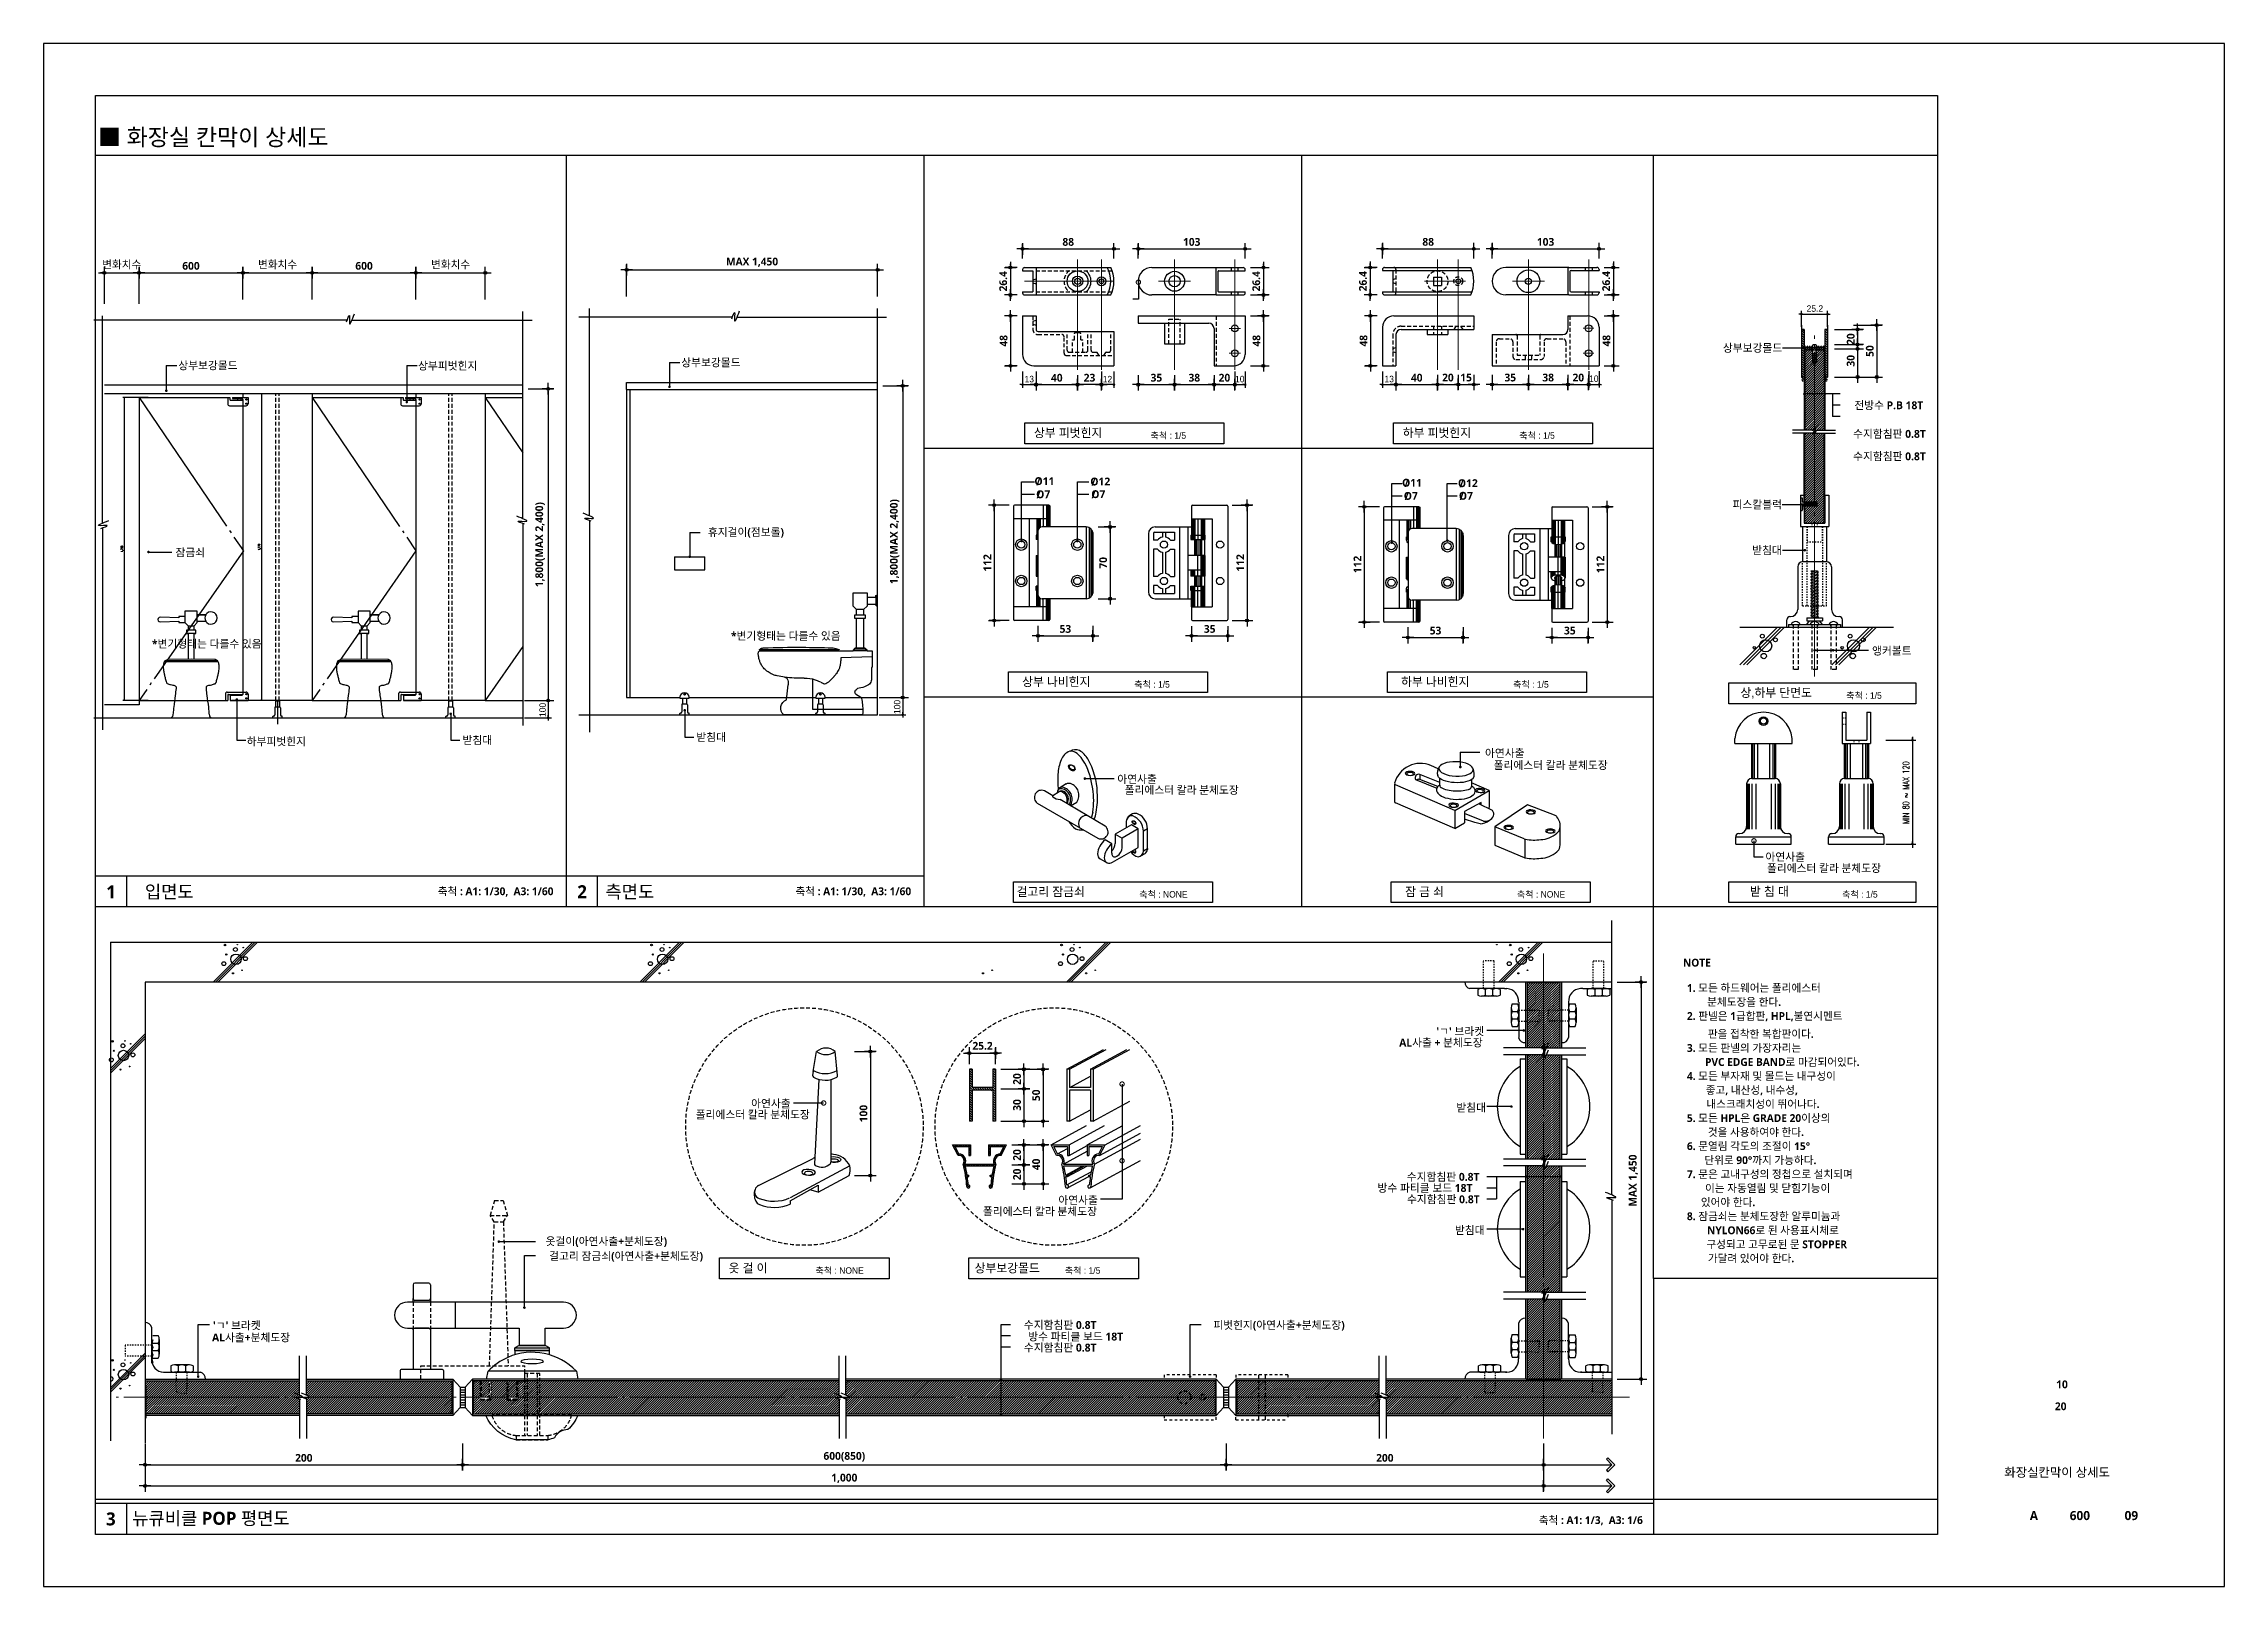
# Model space of a CAD drawing. Header units: millimetres. Extents: x 0 to 8400, y 0 to 5940.
import ezdxf
from ezdxf.enums import TextEntityAlignment as Align

# ---------------------------------------------------------------- set-up
doc = ezdxf.new("R2010")
doc.units = ezdxf.units.MM
doc.header["$LTSCALE"] = 10
for name, pattern in [('CENTER', [65, 60, -2, 1, -2]), ('HID', [2.3, 1.5, -0.8]), ('HIDDEN', [2, 1, -1]), ('HIDDEN2', [1, 0.5, -0.5])]:
    doc.linetypes.add(name, pattern=pattern)
doc.layers.get('DEFPOINTS').update_dxf_attribs({"color": 181})
for name, color, linetype in [('A-ANNO-GRA1', 7, 'Continuous'), ('A-ANNO-SYMB', 7, 'Continuous'), ('A-ANNO-TEXT1', 7, 'Continuous'), ('A-ANNO-TITL', 7, 'Continuous'), ('A-MTRL-5', 5, 'Continuous'), ('A-ST-AXIS-DIM', 7, 'Continuous'), ('C', 2, 'Continuous'), ('CENTER', 1, 'Continuous'), ('DIM', 4, 'Continuous'), ('HAT', 5, 'Continuous'), ('HID', 7, 'HID'), ('PICE', 9, 'Continuous'), ('기타', 1, 'Continuous'), ('나사못40', 1, 'Continuous'), ('부자재', 4, 'Continuous'), ('지시선', 7, 'Continuous'), ('치수', 1, 'Continuous'), ('판넬', 2, 'Continuous'), ('해치', 8, 'Continuous')]:
    doc.layers.add(name, color=color, linetype=linetype)
doc.layers.add('중심선', color=1, linetype='CENTER', lineweight=9)
doc.styles.add('2020음성 1차', font='NanumGothicBold.ttf')
doc.styles.add('DIM', font='romans.shx', dxfattribs={"width": 0.7})
doc.styles.add('HY태고딕', font='')
doc.styles.add('SH_진천_나눔', font='')
doc.styles.get('HY태고딕').set_extended_font_data('HY울릉도L')
doc.styles.get('SH_진천_나눔').set_extended_font_data('NanumGothic', bold=True)
doc.dimstyles.new('3', dxfattribs={"dimscale": 3, "dimtxt": 2.5, "dimasz": 1, "dimexe": 1.5, "dimexo": 1.5, "dimgap": 1, "dimtad": 1, "dimdec": 0, "dimzin": 0, "dimdsep": 46, "dimlunit": 6, "dimtxsty": 'DIM', "dimblk": 'DOT', "dimcen": 2.5, "dimdle": 1, "dimclrd": 13, "dimclre": 13, "dimclrt": 11, "dimaunit": 1, "dimadec": 0, "dimazin": 0, "dimtfac": 1, "dimtdec": 0, "dimtix": 1, "dimtmove": 2, "dimatfit": 3, "dimldrblk": 'ARCHTICK', "dimfxl": 1, "dimtolj": 1, "dimtzin": 3, "dimlwd": -1, "dimlwe": -1, "dimarcsym": 0})
doc.dimstyles.new('NDIM10', dxfattribs={"dimscale": 10, "dimtxt": 3, "dimasz": 0.75, "dimexe": 2, "dimexo": 2, "dimgap": 1, "dimtad": 1, "dimdec": 1, "dimdsep": 46, "dimtxsty": '2020음성 1차', "dimblk": 'Z_DOT', "dimcen": 3, "dimdle": 3, "dimclrd": 7, "dimclre": 7, "dimclrt": 3, "dimadec": 0, "dimazin": 0, "dimtfac": 1, "dimtdec": 1, "dimtix": 1, "dimtmove": 2, "dimatfit": 3, "dimfxl": 1, "dimtolj": 1, "dimtzin": 0, "dimarcsym": 0})
pattern_1 = [(45, (-263822.143, -102896.6446), (-4.49012806, 4.49012806), [])]

msp = doc.modelspace()

# ---------------------------------------------------------------- texts
at = {"layer": 'A-ANNO-TEXT1', "style": '2020음성 1차'}
for s, height, p in [('■ 화장실 칸막이 상세도', 65, (209.03, 5579.96)), ('입면도', 50, (389.92, 2674.57)), ('측면도', 50, (2164.01, 2674.57)), ('뉴큐비클 POP 평면도', 50, (341.16, 262.01))]:
    msp.add_text(s, height=height, dxfattribs=at).set_placement(p, align=Align.MIDDLE_LEFT)
for s, height, p in [('상부보강몰드', 30.337, (633.05, 4701.56)), ('상부피벗힌지', 30.337, (1556.42, 4700.53)), ('상부보강몰드', 30.337, (2570.29, 4712.96)), ('상부보강몰드', 30.337, (6582.61, 4768.94)), ('전방수 P.B 18T', 30.3366, (7107.31, 4548.24)), ('수지함침판 0.8T', 30.337, (7109.89, 4438.36)), ('수지함침판 0.8T', 30.337, (7109.89, 4351.87)), ('피스칼블럭', 30.337, (6600.9, 4165.99)), ('휴지걸이(점보롤)', 30.337, (2705.14, 4058.46)), ('잠금쇠', 30.337, (564.89, 3981.63)), ('받침대', 30.337, (6638.2, 3989.88)), ('*변기형태는 다를수 있음', 30.3366, (628.67, 3630.02)), ('*변기형태는 다를수 있음', 30.3366, (2858.91, 3660.63)), ('앵커볼트', 30.337, (7119.11, 3603.05)), ('받침대', 30.337, (1670.74, 3259.1)), ('받침대', 30.337, (2571.31, 3270.51)), ('하부피벗힌지', 30.337, (896.41, 3253.89)), ('아연사출', 30.337, (5628.12, 3209.19)), ('아연사출', 30.337, (4211.89, 3109.01)), ('폴리에스터 칼라 분체도장', 30.3366, (5804.96, 3162.57)), ('폴리에스터 칼라 분체도장', 30.3366, (4383.64, 3066.91)), ('아연사출', 30.337, (6708.36, 2809.66)), ('폴리에스터 칼라 분체도장', 30.3366, (6857.77, 2766.04)), ('AL사출 + 분체도장', 30.3366, (5382.26, 2094.46)), ("'ㄱ' 브라켓", 30.337, (5456.65, 2137.89)), ('아연사출', 30.337, (2801.44, 1859.96)), ('받침대', 30.337, (5498.7, 1844.24)), ('폴리에스터 칼라 분체도장', 30.3366, (2731.44, 1817.36)), ('수지함침판 0.8T', 30.337, (5390.74, 1577.66)), ('방수 파티클 보드 18T', 30.3366, (5320.83, 1534.67)), ('폴리에스터 칼라 분체도장', 30.3366, (3837.83, 1444.52)), ('아연사출', 30.337, (3984.84, 1488.15)), ('수지함침판 0.8T', 30.337, (5391.51, 1491.17)), ('옷걸이(아연사출+분체도장)', 30.3366, (2167.58, 1327.74)), ('받침대', 30.337, (5493.34, 1372.23)), ('걸고리 잠금쇠(아연사출+분체도장)', 30.3366, (2243.71, 1270.98)), ("'ㄱ' 브라켓", 30.337, (744.24, 1005.37)), ('수지함침판 0.8T', 30.337, (3915.58, 1007.42)), ('피벗힌지(아연사출+분체도장)', 30.3366, (4758.49, 1005.37)), ('AL사출+분체도장', 30.337, (799.22, 959.07)), ('수지함침판 0.8T', 30.337, (3915.58, 920.1)), ('방수 파티클 보드 18T', 30.3366, (3975.42, 962.51))]:
    msp.add_text(s, height=height, dxfattribs=at).set_placement(p, align=Align.MIDDLE)
for s, p in [('1', (260.04, 2674.57)), ('2', (2074.01, 2674.57)), ('3', (259, 259.7))]:
    msp.add_text(s, height=50, dxfattribs=at).set_placement(p, align=Align.MIDDLE_CENTER)
at = {"layer": 'A-ANNO-TEXT1', "linetype": 'Continuous', "style": '2020음성 1차'}
for s, p in [('축척 : A1: 1/30,  A3: 1/60', (1964.01, 2676.23)), ('축척 : A1: 1/30,  A3: 1/60', (3341.78, 2676.23)), ('축척 : A1: 1/3,  A3: 1/6', (6160.18, 255.05))]:
    msp.add_text(s, height=30, dxfattribs=at).set_placement(p, align=Align.MIDDLE_RIGHT)
at = {"layer": 'A-ANNO-TEXT1', "style": '2020음성 1차'}
for s, p in [('NOTE', (6314.54, 2386.46)), ('1. 모든 하드웨어는 폴리에스터', (6329.76, 2289.12)), ('분체도장을 한다.', (6407.69, 2235.12)), ('2. 판넬은 1급합판, HPL,불연시멘트', (6329.76, 2181.12)), ('판을 접착한 복합판이다.', (6410.38, 2111.98)), ('3. 모든 판넬의 가장자리는 ', (6329.76, 2057.98)), ('PVC EDGE BAND로 마감되어있다.', (6399.63, 2003.98)), ('4. 모든 부자재 및 몰드는 내구성이 ', (6329.76, 1949.98)), ('좋고, 내산성, 내수성, ', (6402.32, 1895.98)), ('내스크래치성이 뛰어나다.', (6405, 1841.98)), ('5. 모든 HPL은 GRADE 20이상의', (6329.76, 1787.98)), ('것을 사용하여야 한다.', (6410.38, 1733.98)), ('6. 문열림 각도의 조절이 15%%D', (6329.76, 1679.98)), ('7. 문은 고내구성의 정첩으로 설치되며', (6329.76, 1571.98)), ('단위로 90%%D까지 가능하다.', (6396.94, 1625.98)), ('이는 자동열림 및 닫힘기능이', (6399.63, 1517.98)), ('8. 잠금쇠는 분체도장한 알루미늄과', (6329.76, 1409.98)), ('있어야 한다.', (6383.51, 1463.98)), ('NYLON66로 된 사용표시체로 ', (6407.69, 1355.98)), ('구성되고 고무로된 문 STOPPER', (6405, 1301.98)), ('가달려 있어야 한다.', (6410.38, 1247.98))]:
    msp.add_text(s, height=30, dxfattribs=at).set_placement(p)
at = {"layer": 'A-ANNO-TEXT1', "attachment_point": 1, "style": 'HY태고딕'}
for s, insert, char_height, width in [('상부 피벗힌지', (3814.7, 4457.98), 33.333, 715.2), ('하부 피벗힌지', (5235.18, 4457.98), 33.333, 715.2), ('축척 : 1/5', (4263.64, 4443.71), 25, 536.4), ('축척 : 1/5', (5683.83, 4443.71), 25, 536.4), ('상부 나비힌지', (3769.06, 3499.65), 33.333, 715.2), ('축척 : 1/5', (4200.88, 3485.38), 25, 536.4), ('하부 나비힌지', (5228.74, 3499.65), 33.333, 715.2), ('축척 : 1/5', (5660.25, 3485.38), 25, 536.4), ('상,하부 단면도', (6535.88, 3457.64), 33.333, 715.2), ('축척 : 1/5', (6943.29, 3442.53), 25, 536.4), ('걸고리 잠금쇠', (3747.73, 2691.32), 33.333, 715.2), ('잠 금 쇠', (5244.46, 2691.32), 33.333, 715.2), ('받 침 대', (6572.39, 2692.16), 33.333, 715.2), ('축척 : NONE', (4220.08, 2677.05), 25, 536.6667), ('축척 : NONE', (5674.7, 2677.05), 25, 536.6667), ('축척 : 1/5', (6927.29, 2677.05), 25, 536.4), ('옷 걸 이', (2638.45, 1242), 33.333, 715.2), ('축척 : NONE', (2973.03, 1228.69), 25, 536.6667), ('상부보강몰드', (3586.19, 1242), 33.333, 715.2), ('축척 : 1/5', (3933.45, 1228.69), 25, 536.4)]:
    msp.add_mtext(s, dxfattribs=dict(at, insert=insert, char_height=char_height, width=width))
at = {"layer": 'A-ANNO-TEXT1', "attachment_point": 5, "style": '2020음성 1차'}
for s, insert, char_height in [('O11', (3854.99, 4255.29), 30.337), ('/', (3832.22, 4254.83), 30.34), ('/', (3832.89, 4204.35), 30.34), ('O7', (3850.2, 4204.79), 30.337), ('O12', (4070.01, 4253.73), 30.337), ('/', (4044.6, 4253.27), 30.34), ('/', (4044.6, 4204.63), 30.34), ('O7', (4062.45, 4205.08), 30.337), ('O11', (5270.96, 4248.96), 30.337), ('O7', (5266.18, 4198.46), 30.337), ('/', (5250.19, 4248.5), 30.34), ('/', (5250.86, 4198.02), 30.34), ('O12', (5485.99, 4247.39), 30.337), ('O7', (5478.42, 4198.75), 30.337), ('/', (5462.57, 4246.93), 30.34), ('/', (5462.57, 4198.29), 30.34)]:
    msp.add_mtext(s, dxfattribs=dict(at, insert=insert, char_height=char_height))
at = {"layer": 'A-ANNO-TEXT1', "insert": (7173.41, 3056.25), "char_height": 25, "attachment_point": 5, "rotation": 90, "style": 'DIM'}
msp.add_mtext('\\A1;MIN 80 ~ MAX 120', dxfattribs=at)
at = {"layer": 'A-ANNO-TITL', "style": 'SH_진천_나눔'}
for s, height, p in [('10', 30, (7774.52, 777.78)), ('20 ', 30, (7774.52, 693.34)), ('화장실칸막이 상세도', 35, (7755.68, 439.73)), ('A', 35, (7666.25, 272.71)), ('600', 35, (7843.36, 272.71)), ('09', 35, (8041.58, 272.71))]:
    msp.add_text(s, height=height, dxfattribs=at).set_placement(p, align=Align.MIDDLE)
at = {"layer": 'A-ST-AXIS-DIM', "char_height": 25, "attachment_point": 5, "style": 'HY태고딕'}
for s, insert in [('\\A1;25.2', (6822.57, 4919.84)), ('\\A1;13', (3796.56, 4648.23)), ('\\A1;12', (4097.63, 4648.24)), ('\\A1;10', (4607.34, 4648.24)), ('\\A1;13', (5182.89, 4648.49)), ('10', (5971.04, 4649.59))]:
    msp.add_mtext(s, dxfattribs=dict(at, insert=insert))
at = {"layer": 'A-ST-AXIS-DIM', "char_height": 25, "attachment_point": 5, "rotation": 90, "style": 'HY태고딕'}
for insert in [(1922.11, 3374.59), (3287.85, 3385.99)]:
    msp.add_mtext('100', dxfattribs=dict(at, insert=insert))

# ---------------------------------------------------------------- blocks, each defined once
blk = doc.blocks.new('Z_DOT')
at = {"layer": 'DIM', "color": 0}
for p, q in [((-3, 0), (3, 0)), ((0, -3), (0, 3))]:
    blk.add_line(p, q, dxfattribs=at)
for radius in [0.75, 0.375]:
    blk.add_circle((0, 0), radius, dxfattribs=at)
blk = doc.blocks.new('*D8611')
at = {"layer": 'A-ST-AXIS-DIM', "color": 7, "lineweight": -2}
for p, q in [((1866.5, 4611.1), (1963.4, 4611.1)), ((1943.4, 4603.6), (1943.4, 3418.6)), ((1866.5, 3411.1), (1963.4, 3411.1))]:
    blk.add_line(p, q, dxfattribs=at)
at = {"layer": 'DEFPOINTS', "color": 0}
for p in [(1846.5, 4611.1), (1846.5, 3411.1), (1943.4, 3411.1)]:
    blk.add_point(p, dxfattribs=at)
at = {"layer": 'A-ST-AXIS-DIM', "color": 7, "linetype": 'ByBlock', "lineweight": -2, "xscale": 7.5, "yscale": 7.5, "zscale": 7.5}
for p, rotation in [((1943.4, 4611.1), 90), ((1943.4, 3411.1), 270)]:
    blk.add_blockref('Z_DOT', p, dxfattribs=dict(at, rotation=rotation))
at = {"layer": 'A-ST-AXIS-DIM', "color": 3, "insert": (1912.4, 4011.1), "char_height": 30, "attachment_point": 5, "rotation": 90, "style": '2020음성 1차'}
blk.add_mtext('\\A1;1,800(MAX 2,400)', dxfattribs=at)
blk = doc.blocks.new('*D8612')
at = {"layer": 'A-ST-AXIS-DIM', "color": 7, "lineweight": -2}
for p, q in [((5964.8, 4156.6), (6043, 4156.6)), ((6023, 4149.1), (6023, 3720.1)), ((5964.8, 3712.6), (6043, 3712.6))]:
    blk.add_line(p, q, dxfattribs=at)
at = {"layer": 'DEFPOINTS', "color": 0}
for p in [(5944.8, 4156.6), (5944.8, 3712.6), (6023, 3712.6)]:
    blk.add_point(p, dxfattribs=at)
at = {"layer": 'A-ST-AXIS-DIM', "color": 7, "linetype": 'ByBlock', "lineweight": -2, "xscale": 7.5, "yscale": 7.5, "zscale": 7.5}
for p, rotation in [((6023, 4156.6), 90), ((6023, 3712.6), 270)]:
    blk.add_blockref('Z_DOT', p, dxfattribs=dict(at, rotation=rotation))
at = {"layer": 'A-ST-AXIS-DIM', "color": 3, "insert": (5996.6, 3934.6), "char_height": 30, "attachment_point": 5, "rotation": 90, "style": '2020음성 1차'}
blk.add_mtext('\\A1;112', dxfattribs=at)
blk = doc.blocks.new('*D8613')
at = {"layer": 'A-ST-AXIS-DIM', "color": 7, "lineweight": -2}
for p, q in [((5145.4, 4156.6), (5067.2, 4156.6)), ((5087.2, 4149.1), (5087.2, 3720.1)), ((5145.4, 3712.6), (5067.2, 3712.6))]:
    blk.add_line(p, q, dxfattribs=at)
at = {"layer": 'DEFPOINTS', "color": 0}
for p in [(5165.4, 4156.6), (5087.2, 3712.6), (5165.4, 3712.6)]:
    blk.add_point(p, dxfattribs=at)
at = {"layer": 'A-ST-AXIS-DIM', "color": 7, "linetype": 'ByBlock', "lineweight": -2, "xscale": 7.5, "yscale": 7.5, "zscale": 7.5}
for p, rotation in [((5087.2, 4156.6), 90), ((5087.2, 3712.6), 270)]:
    blk.add_blockref('Z_DOT', p, dxfattribs=dict(at, rotation=rotation))
at = {"layer": 'A-ST-AXIS-DIM', "color": 3, "insert": (5060.8, 3934.6), "char_height": 30, "attachment_point": 5, "rotation": 90, "style": '2020음성 1차'}
blk.add_mtext('\\A1;112', dxfattribs=at)
blk = doc.blocks.new('*D8614')
at = {"layer": 'A-ST-AXIS-DIM', "color": 7, "lineweight": -2}
for p, q in [((3719.8, 4162.9), (3641.5, 4162.9)), ((3661.5, 4155.4), (3661.5, 3726.4)), ((3719.8, 3718.9), (3641.5, 3718.9))]:
    blk.add_line(p, q, dxfattribs=at)
at = {"layer": 'DEFPOINTS', "color": 0}
for p in [(3739.8, 4162.9), (3661.5, 3718.9), (3739.8, 3718.9)]:
    blk.add_point(p, dxfattribs=at)
at = {"layer": 'A-ST-AXIS-DIM', "color": 7, "linetype": 'ByBlock', "lineweight": -2, "xscale": 7.5, "yscale": 7.5, "zscale": 7.5}
for p, rotation in [((3661.5, 4162.9), 90), ((3661.5, 3718.9), 270)]:
    blk.add_blockref('Z_DOT', p, dxfattribs=dict(at, rotation=rotation))
at = {"layer": 'A-ST-AXIS-DIM', "color": 3, "insert": (3635.1, 3940.9), "char_height": 30, "attachment_point": 5, "rotation": 90, "style": '2020음성 1차'}
blk.add_mtext('\\A1;112', dxfattribs=at)
blk = doc.blocks.new('*D8615')
at = {"layer": 'A-ST-AXIS-DIM', "color": 7, "lineweight": -2}
for p, q in [((4061.6, 4078.9), (4127.8, 4078.9)), ((4107.8, 4071.4), (4107.8, 3810.4)), ((4061.6, 3802.9), (4127.8, 3802.9))]:
    blk.add_line(p, q, dxfattribs=at)
at = {"layer": 'DEFPOINTS', "color": 0}
for p in [(4041.6, 4078.9), (4041.6, 3802.9), (4107.8, 3802.9)]:
    blk.add_point(p, dxfattribs=at)
at = {"layer": 'A-ST-AXIS-DIM', "color": 7, "linetype": 'ByBlock', "lineweight": -2, "xscale": 7.5, "yscale": 7.5, "zscale": 7.5}
for p, rotation in [((4107.8, 4078.9), 90), ((4107.8, 3802.9), 270)]:
    blk.add_blockref('Z_DOT', p, dxfattribs=dict(at, rotation=rotation))
at = {"layer": 'A-ST-AXIS-DIM', "color": 3, "insert": (4081.3, 3940.9), "char_height": 30, "attachment_point": 5, "rotation": 90, "style": '2020음성 1차'}
blk.add_mtext('\\A1;70', dxfattribs=at)
blk = doc.blocks.new('*D8616')
at = {"layer": 'A-ST-AXIS-DIM', "color": 7, "lineweight": -2}
for p, q in [((4577.5, 4162.9), (4655.7, 4162.9)), ((4635.7, 4155.4), (4635.7, 3726.4)), ((4577.5, 3718.9), (4655.7, 3718.9))]:
    blk.add_line(p, q, dxfattribs=at)
at = {"layer": 'DEFPOINTS', "color": 0}
for p in [(4557.5, 4162.9), (4557.5, 3718.9), (4635.7, 3718.9)]:
    blk.add_point(p, dxfattribs=at)
at = {"layer": 'A-ST-AXIS-DIM', "color": 7, "linetype": 'ByBlock', "lineweight": -2, "xscale": 7.5, "yscale": 7.5, "zscale": 7.5}
for p, rotation in [((4635.7, 4162.9), 90), ((4635.7, 3718.9), 270)]:
    blk.add_blockref('Z_DOT', p, dxfattribs=dict(at, rotation=rotation))
at = {"layer": 'A-ST-AXIS-DIM', "color": 3, "insert": (4609.3, 3940.9), "char_height": 30, "attachment_point": 5, "rotation": 90, "style": '2020음성 1차'}
blk.add_mtext('\\A1;112', dxfattribs=at)
blk = doc.blocks.new('_Dot')
at = {"color": 0, "linetype": 'ByBlock', "lineweight": -2}
blk.add_line((-0.5, 0), (-1, 0), dxfattribs=at)
at = {"color": 0, "linetype": 'ByBlock', "const_width": 0.5}
blk.add_lwpolyline([(-0.25, 0, 1), (0.25, 0, 1)], format="xyb", close=True, dxfattribs=at)
blk = doc.blocks.new('*D8617')
at = {"layer": 'DEFPOINTS', "color": 0}
for p in [(406.9, 4577.7), (310, 3411.1), (406.9, 3411.1)]:
    blk.add_point(p, dxfattribs=at)
at = {"layer": '치수', "color": 13}
for p, q in [((402.4, 4577.7), (305.5, 4577.7)), ((310, 4574.7), (310, 3414.1)), ((402.4, 3411.1), (305.5, 3411.1))]:
    blk.add_line(p, q, dxfattribs=at)
at = {"layer": '치수', "color": 13, "linetype": 'ByBlock', "xscale": 3, "yscale": 3, "zscale": 3}
for p, rotation in [((310, 4577.7), 90), ((310, 3411.1), 270)]:
    blk.add_blockref('_Dot', p, dxfattribs=dict(at, rotation=rotation))
at = {"layer": '치수', "color": 11, "insert": (302.6, 3994.4), "char_height": 7.5, "attachment_point": 5, "rotation": 90, "style": 'DIM'}
blk.add_mtext('\\A1;1,750', dxfattribs=at)
blk = doc.blocks.new('_ArchTick')
at = {"color": 0, "linetype": 'ByBlock', "const_width": 0.15}
blk.add_lwpolyline([(-0.5, -0.5), (0.5, 0.5)], dxfattribs=at)
blk = doc.blocks.new('*D8618')
at = {"layer": 'DEFPOINTS', "color": 0}
for p in [(900.5, 4591.1), (838.7, 3411.1), (900.5, 3411.1)]:
    blk.add_point(p, dxfattribs=at)
at = {"layer": '치수', "color": 13}
for p, q in [((896, 4591.1), (834.2, 4591.1)), ((838.7, 4588.1), (838.7, 3414.1)), ((896, 3411.1), (834.2, 3411.1))]:
    blk.add_line(p, q, dxfattribs=at)
at = {"layer": '치수', "color": 13, "linetype": 'ByBlock', "xscale": 3, "yscale": 3, "zscale": 3}
for p, rotation in [((838.7, 4591.1), 90), ((838.7, 3411.1), 270)]:
    blk.add_blockref('_Dot', p, dxfattribs=dict(at, rotation=rotation))
at = {"layer": '치수', "color": 11, "insert": (831.2, 4001.1), "char_height": 7.5, "attachment_point": 5, "rotation": 90, "style": 'DIM'}
blk.add_mtext('\\A1;1,770', dxfattribs=at)
blk = doc.blocks.new('*D8619')
at = {"layer": 'A-ST-AXIS-DIM', "color": 7, "lineweight": -2}
for p, q in [((5255.4, 3692.6), (5255.4, 3633.4)), ((5262.9, 3653.4), (5459.9, 3653.4)), ((5467.4, 3692.6), (5467.4, 3633.4))]:
    blk.add_line(p, q, dxfattribs=at)
at = {"layer": 'DEFPOINTS', "color": 0}
for p in [(5255.4, 3712.6), (5467.4, 3712.6), (5467.4, 3653.4)]:
    blk.add_point(p, dxfattribs=at)
at = {"layer": 'A-ST-AXIS-DIM', "color": 7, "linetype": 'ByBlock', "lineweight": -2, "xscale": 7.5, "yscale": 7.5, "zscale": 7.5, "rotation": 180}
blk.add_blockref('Z_DOT', (5255.4, 3653.4), dxfattribs=at)
at = {"layer": 'A-ST-AXIS-DIM', "color": 7, "linetype": 'ByBlock', "lineweight": -2, "xscale": 7.5, "yscale": 7.5, "zscale": 7.5}
blk.add_blockref('Z_DOT', (5467.4, 3653.4), dxfattribs=at)
at = {"layer": 'A-ST-AXIS-DIM', "color": 3, "insert": (5361.4, 3680), "char_height": 30, "attachment_point": 5, "style": '2020음성 1차'}
blk.add_mtext('\\A1;53', dxfattribs=at)
blk = doc.blocks.new('*D8620')
at = {"layer": 'A-ST-AXIS-DIM', "color": 7, "lineweight": -2}
for p, q in [((3829.8, 3698.9), (3829.8, 3639.7)), ((4041.8, 3698.9), (4041.8, 3639.7)), ((3837.3, 3659.7), (4034.3, 3659.7))]:
    blk.add_line(p, q, dxfattribs=at)
at = {"layer": 'DEFPOINTS', "color": 0}
for p in [(3829.8, 3718.9), (4041.8, 3718.9), (4041.8, 3659.7)]:
    blk.add_point(p, dxfattribs=at)
at = {"layer": 'A-ST-AXIS-DIM', "color": 7, "linetype": 'ByBlock', "lineweight": -2, "xscale": 7.5, "yscale": 7.5, "zscale": 7.5, "rotation": 180}
blk.add_blockref('Z_DOT', (3829.8, 3659.7), dxfattribs=at)
at = {"layer": 'A-ST-AXIS-DIM', "color": 7, "linetype": 'ByBlock', "lineweight": -2, "xscale": 7.5, "yscale": 7.5, "zscale": 7.5}
blk.add_blockref('Z_DOT', (4041.8, 3659.7), dxfattribs=at)
at = {"layer": 'A-ST-AXIS-DIM', "color": 3, "insert": (3935.8, 3686.3), "char_height": 30, "attachment_point": 5, "style": '2020음성 1차'}
blk.add_mtext('\\A1;53', dxfattribs=at)
blk = doc.blocks.new('*D8621')
at = {"layer": 'A-ST-AXIS-DIM', "color": 7, "lineweight": -2}
for p, q in [((4421.5, 3697), (4421.5, 3639.7)), ((4561.5, 3697), (4561.5, 3639.7)), ((4429, 3659.7), (4554, 3659.7))]:
    blk.add_line(p, q, dxfattribs=at)
at = {"layer": 'DEFPOINTS', "color": 0}
for p in [(4421.5, 3717), (4561.5, 3717), (4561.5, 3659.7)]:
    blk.add_point(p, dxfattribs=at)
at = {"layer": 'A-ST-AXIS-DIM', "color": 7, "linetype": 'ByBlock', "lineweight": -2, "xscale": 7.5, "yscale": 7.5, "zscale": 7.5, "rotation": 180}
blk.add_blockref('Z_DOT', (4421.5, 3659.7), dxfattribs=at)
at = {"layer": 'A-ST-AXIS-DIM', "color": 7, "linetype": 'ByBlock', "lineweight": -2, "xscale": 7.5, "yscale": 7.5, "zscale": 7.5}
blk.add_blockref('Z_DOT', (4561.5, 3659.7), dxfattribs=at)
at = {"layer": 'A-ST-AXIS-DIM', "color": 3, "insert": (4491.5, 3686.3), "char_height": 30, "attachment_point": 5, "style": '2020음성 1차'}
blk.add_mtext('\\A1;35', dxfattribs=at)
blk = doc.blocks.new('*D8622')
at = {"layer": 'A-ST-AXIS-DIM', "color": 7, "lineweight": -2}
for p, q in [((5808.8, 3690.7), (5808.8, 3633.4)), ((5816.3, 3653.4), (5941.3, 3653.4)), ((5948.8, 3690.7), (5948.8, 3633.4))]:
    blk.add_line(p, q, dxfattribs=at)
at = {"layer": 'DEFPOINTS', "color": 0}
for p in [(5808.8, 3710.7), (5948.8, 3710.7), (5948.8, 3653.4)]:
    blk.add_point(p, dxfattribs=at)
at = {"layer": 'A-ST-AXIS-DIM', "color": 7, "linetype": 'ByBlock', "lineweight": -2, "xscale": 7.5, "yscale": 7.5, "zscale": 7.5, "rotation": 180}
blk.add_blockref('Z_DOT', (5808.8, 3653.4), dxfattribs=at)
at = {"layer": 'A-ST-AXIS-DIM', "color": 7, "linetype": 'ByBlock', "lineweight": -2, "xscale": 7.5, "yscale": 7.5, "zscale": 7.5}
blk.add_blockref('Z_DOT', (5948.8, 3653.4), dxfattribs=at)
at = {"layer": 'A-ST-AXIS-DIM', "color": 3, "insert": (5878.8, 3680), "char_height": 30, "attachment_point": 5, "style": '2020음성 1차'}
blk.add_mtext('\\A1;35', dxfattribs=at)
blk = doc.blocks.new('*D8623')
at = {"layer": 'A-ST-AXIS-DIM', "color": 7, "lineweight": -2}
for p, q in [((1434.3, 4954.7), (1434.3, 5077.6)), ((1441.8, 5057.6), (1693.5, 5057.6)), ((1701, 4954.7), (1701, 5077.6))]:
    blk.add_line(p, q, dxfattribs=at)
at = {"layer": 'DEFPOINTS', "color": 0}
for p in [(1701, 5057.6), (1434.3, 4934.7), (1701, 4934.7)]:
    blk.add_point(p, dxfattribs=at)
at = {"layer": 'A-ST-AXIS-DIM', "color": 7, "linetype": 'ByBlock', "lineweight": -2, "xscale": 7.5, "yscale": 7.5, "zscale": 7.5, "rotation": 180}
blk.add_blockref('Z_DOT', (1434.3, 5057.6), dxfattribs=at)
at = {"layer": 'A-ST-AXIS-DIM', "color": 7, "linetype": 'ByBlock', "lineweight": -2, "xscale": 7.5, "yscale": 7.5, "zscale": 7.5}
blk.add_blockref('Z_DOT', (1701, 5057.6), dxfattribs=at)
at = {"layer": 'A-ST-AXIS-DIM', "color": 3, "insert": (1567.6, 5087.9), "char_height": 30, "attachment_point": 5, "style": '2020음성 1차'}
blk.add_mtext('\\A1;변화치수', dxfattribs=at)
blk = doc.blocks.new('*D8624')
at = {"layer": 'A-ST-AXIS-DIM', "color": 7, "lineweight": -2}
for p, q in [((767.6, 4954.7), (767.6, 5077.6)), ((775.1, 5057.6), (1026.8, 5057.6)), ((1034.3, 4954.7), (1034.3, 5077.6))]:
    blk.add_line(p, q, dxfattribs=at)
at = {"layer": 'DEFPOINTS', "color": 0}
for p in [(1034.3, 5057.6), (767.6, 4934.7), (1034.3, 4934.7)]:
    blk.add_point(p, dxfattribs=at)
at = {"layer": 'A-ST-AXIS-DIM', "color": 7, "linetype": 'ByBlock', "lineweight": -2, "xscale": 7.5, "yscale": 7.5, "zscale": 7.5, "rotation": 180}
blk.add_blockref('Z_DOT', (767.6, 5057.6), dxfattribs=at)
at = {"layer": 'A-ST-AXIS-DIM', "color": 7, "linetype": 'ByBlock', "lineweight": -2, "xscale": 7.5, "yscale": 7.5, "zscale": 7.5}
blk.add_blockref('Z_DOT', (1034.3, 5057.6), dxfattribs=at)
at = {"layer": 'A-ST-AXIS-DIM', "color": 3, "insert": (901, 5087.9), "char_height": 30, "attachment_point": 5, "style": '2020음성 1차'}
blk.add_mtext('\\A1;변화치수', dxfattribs=at)
blk = doc.blocks.new('*D8625')
at = {"layer": 'A-ST-AXIS-DIM', "color": 7, "lineweight": -2}
for p, q in [((226.8, 5057.6), (219.3, 5057.6)), ((234.3, 4938.1), (234.3, 5077.6)), ((234.3, 5057.6), (367.6, 5057.6)), ((367.6, 4938.1), (367.6, 5077.6)), ((375.1, 5057.6), (382.6, 5057.6))]:
    blk.add_line(p, q, dxfattribs=at)
at = {"layer": 'DEFPOINTS', "color": 0}
for p in [(367.6, 5057.6), (234.3, 4918.1), (367.6, 4918.1)]:
    blk.add_point(p, dxfattribs=at)
at = {"layer": 'A-ST-AXIS-DIM', "color": 7, "linetype": 'ByBlock', "lineweight": -2, "xscale": 7.5, "yscale": 7.5, "zscale": 7.5}
blk.add_blockref('Z_DOT', (234.3, 5057.6), dxfattribs=at)
at = {"layer": 'A-ST-AXIS-DIM', "color": 7, "linetype": 'ByBlock', "lineweight": -2, "xscale": 7.5, "yscale": 7.5, "zscale": 7.5, "rotation": 180}
blk.add_blockref('Z_DOT', (367.6, 5057.6), dxfattribs=at)
at = {"layer": 'A-ST-AXIS-DIM', "color": 3, "insert": (301, 5087.9), "char_height": 30, "attachment_point": 5, "style": '2020음성 1차'}
blk.add_mtext('\\A1;변화치수', dxfattribs=at)
blk = doc.blocks.new('*D8626')
at = {"layer": 'A-ST-AXIS-DIM', "color": 7, "lineweight": -2}
for p, q in [((367.6, 4954.7), (367.6, 5077.6)), ((375.1, 5057.6), (760.1, 5057.6)), ((767.6, 4954.7), (767.6, 5077.6))]:
    blk.add_line(p, q, dxfattribs=at)
at = {"layer": 'DEFPOINTS', "color": 0}
for p in [(767.6, 5057.6), (367.6, 4934.7), (767.6, 4934.7)]:
    blk.add_point(p, dxfattribs=at)
at = {"layer": 'A-ST-AXIS-DIM', "color": 7, "linetype": 'ByBlock', "lineweight": -2, "xscale": 7.5, "yscale": 7.5, "zscale": 7.5, "rotation": 180}
blk.add_blockref('Z_DOT', (367.6, 5057.6), dxfattribs=at)
at = {"layer": 'A-ST-AXIS-DIM', "color": 7, "linetype": 'ByBlock', "lineweight": -2, "xscale": 7.5, "yscale": 7.5, "zscale": 7.5}
blk.add_blockref('Z_DOT', (767.6, 5057.6), dxfattribs=at)
at = {"layer": 'A-ST-AXIS-DIM', "color": 3, "insert": (567.6, 5084.2), "char_height": 30, "attachment_point": 5, "style": '2020음성 1차'}
blk.add_mtext('\\A1;600', dxfattribs=at)
blk = doc.blocks.new('*D8627')
at = {"layer": 'A-ST-AXIS-DIM', "color": 7, "lineweight": -2}
for p, q in [((1034.3, 4954.7), (1034.3, 5077.6)), ((1041.8, 5057.6), (1426.8, 5057.6)), ((1434.3, 4954.7), (1434.3, 5077.6))]:
    blk.add_line(p, q, dxfattribs=at)
at = {"layer": 'DEFPOINTS', "color": 0}
for p in [(1434.3, 5057.6), (1034.3, 4934.7), (1434.3, 4934.7)]:
    blk.add_point(p, dxfattribs=at)
at = {"layer": 'A-ST-AXIS-DIM', "color": 7, "linetype": 'ByBlock', "lineweight": -2, "xscale": 7.5, "yscale": 7.5, "zscale": 7.5, "rotation": 180}
blk.add_blockref('Z_DOT', (1034.3, 5057.6), dxfattribs=at)
at = {"layer": 'A-ST-AXIS-DIM', "color": 7, "linetype": 'ByBlock', "lineweight": -2, "xscale": 7.5, "yscale": 7.5, "zscale": 7.5}
blk.add_blockref('Z_DOT', (1434.3, 5057.6), dxfattribs=at)
at = {"layer": 'A-ST-AXIS-DIM', "color": 3, "insert": (1234.3, 5084.2), "char_height": 30, "attachment_point": 5, "style": '2020음성 1차'}
blk.add_mtext('\\A1;600', dxfattribs=at)
blk = doc.blocks.new('*D8628')
at = {"layer": 'A-ST-AXIS-DIM', "color": 7, "lineweight": -2}
for p, q in [((3232.2, 4622.5), (3329.1, 4622.5)), ((3309.1, 4615), (3309.1, 3430)), ((3232.2, 3422.5), (3329.1, 3422.5))]:
    blk.add_line(p, q, dxfattribs=at)
at = {"layer": 'DEFPOINTS', "color": 0}
for p in [(3212.2, 4622.5), (3212.2, 3422.5), (3309.1, 3422.5)]:
    blk.add_point(p, dxfattribs=at)
at = {"layer": 'A-ST-AXIS-DIM', "color": 7, "linetype": 'ByBlock', "lineweight": -2, "xscale": 7.5, "yscale": 7.5, "zscale": 7.5}
for p, rotation in [((3309.1, 4622.5), 90), ((3309.1, 3422.5), 270)]:
    blk.add_blockref('Z_DOT', p, dxfattribs=dict(at, rotation=rotation))
at = {"layer": 'A-ST-AXIS-DIM', "color": 3, "insert": (3278.2, 4022.5), "char_height": 30, "attachment_point": 5, "rotation": 90, "style": '2020음성 1차'}
blk.add_mtext('\\A1;1,800(MAX 2,400)', dxfattribs=at)
blk = doc.blocks.new('_DotSmall')
at = {"color": 0, "linetype": 'ByBlock', "const_width": 0.5}
blk.add_lwpolyline([(-0.0625, 0, 1), (0.0625, 0, 1)], format="xyb", close=True, dxfattribs=at)
blk = doc.blocks.new('A$C63EC304E')
at = {"layer": '치수', "color": 1, "xscale": 2.5, "yscale": 2.5, "zscale": 2.5, "rotation": 234.3098741996962}
blk.add_blockref('_DotSmall', (0.31, 0.31), dxfattribs=at)
blk = doc.blocks.new('A$C2BC9653E')
at = {"layer": '치수', "xscale": 0.3333333333333333, "yscale": 0.3333333333333333, "zscale": 0.3333333333333333}
blk.add_blockref('A$C63EC304E', (0, 0), dxfattribs=at)
blk = doc.blocks.new('A$C7FC71301')
at = {"layer": '치수', "rotation": 180}
blk.add_blockref('A$C2BC9653E', (0.21, 0.21), dxfattribs=at)
blk = doc.blocks.new('A$C4A20372B')
at = {"layer": '치수'}
blk.add_blockref('A$C7FC71301', (0, 0), dxfattribs=at)
blk = doc.blocks.new('A$C566469F5')
at = {"layer": '치수'}
blk.add_blockref('A$C4A20372B', (0, 0), dxfattribs=at)
blk = doc.blocks.new('A$C7E317CD4')
at = {"layer": '해치', "xscale": 2, "yscale": 2, "zscale": 2}
blk.add_blockref('A$C566469F5', (0, 0), dxfattribs=at)
blk = doc.blocks.new('A$C54AC53E9')
at = {"layer": '치수'}
blk.add_blockref('A$C7E317CD4', (0, 0), dxfattribs=at)
blk = doc.blocks.new('*D8629')
at = {"layer": 'A-ST-AXIS-DIM', "color": 7, "lineweight": -2}
for p, q in [((6971.8, 4856.4), (7080.8, 4856.4)), ((7060.8, 4848.9), (7060.8, 4663.9)), ((6971.6, 4656.4), (7080.8, 4656.4))]:
    blk.add_line(p, q, dxfattribs=at)
at = {"layer": 'DEFPOINTS', "color": 0}
for p in [(6951.8, 4856.4), (6951.6, 4656.4), (7060.8, 4656.4)]:
    blk.add_point(p, dxfattribs=at)
at = {"layer": 'A-ST-AXIS-DIM', "color": 7, "linetype": 'ByBlock', "lineweight": -2, "xscale": 7.5, "yscale": 7.5, "zscale": 7.5}
for p, rotation in [((7060.8, 4856.4), 90), ((7060.8, 4656.4), 270)]:
    blk.add_blockref('Z_DOT', p, dxfattribs=dict(at, rotation=rotation))
at = {"layer": 'A-ST-AXIS-DIM', "color": 3, "insert": (7034.3, 4756.4), "char_height": 30, "attachment_point": 5, "rotation": 90, "style": '2020음성 1차'}
blk.add_mtext('\\A1;50', dxfattribs=at)
blk = doc.blocks.new('*D8630')
at = {"layer": 'A-ST-AXIS-DIM', "color": 7, "lineweight": -2}
for p, q in [((6898.2, 4781.6), (7007.4, 4781.6)), ((6987.4, 4774.1), (6987.4, 4663.9)), ((6898.2, 4656.4), (7007.4, 4656.4))]:
    blk.add_line(p, q, dxfattribs=at)
at = {"layer": 'DEFPOINTS', "color": 0}
for p in [(6878.2, 4781.6), (6878.2, 4656.4), (6987.4, 4656.4)]:
    blk.add_point(p, dxfattribs=at)
at = {"layer": 'A-ST-AXIS-DIM', "color": 7, "linetype": 'ByBlock', "lineweight": -2, "xscale": 7.5, "yscale": 7.5, "zscale": 7.5}
for p, rotation in [((6987.4, 4781.6), 90), ((6987.4, 4656.4), 270)]:
    blk.add_blockref('Z_DOT', p, dxfattribs=dict(at, rotation=rotation))
at = {"layer": 'A-ST-AXIS-DIM', "color": 3, "insert": (6960.8, 4719), "char_height": 30, "attachment_point": 5, "rotation": 90, "style": '2020음성 1차'}
blk.add_mtext('\\A1;30', dxfattribs=at)
blk = doc.blocks.new('A$C06B31977')
for p, q in [((1.26, 11.06), (1.26, 21.17)), ((1.26, 10.11), (1.26, 0))]:
    blk.add_line(p, q)
blk.add_spline([(1.59, 9.98), (0.29, 10.56), (1.96, 10.56), (0, 11.56)], degree=3)
blk = doc.blocks.new('*D8631')
at = {"layer": 'A-ST-AXIS-DIM', "color": 7, "lineweight": -2}
for p, q in [((6898.2, 4839.7), (7007.4, 4839.7)), ((6987.4, 4832.2), (6987.4, 4772.4)), ((6898.2, 4764.9), (7007.4, 4764.9))]:
    blk.add_line(p, q, dxfattribs=at)
at = {"layer": 'DEFPOINTS', "color": 0}
for p in [(6878.2, 4839.7), (6878.2, 4764.9), (6987.4, 4764.9)]:
    blk.add_point(p, dxfattribs=at)
at = {"layer": 'A-ST-AXIS-DIM', "color": 7, "linetype": 'ByBlock', "lineweight": -2, "xscale": 7.5, "yscale": 7.5, "zscale": 7.5}
for p, rotation in [((6987.4, 4839.7), 90), ((6987.4, 4764.9), 270)]:
    blk.add_blockref('Z_DOT', p, dxfattribs=dict(at, rotation=rotation))
at = {"layer": 'A-ST-AXIS-DIM', "color": 3, "insert": (6960.9, 4802.3), "char_height": 30, "attachment_point": 5, "rotation": 90, "style": '2020음성 1차'}
blk.add_mtext('\\A1;20', dxfattribs=at)
blk = doc.blocks.new('*D8632')
at = {"layer": 'A-ST-AXIS-DIM', "color": 7, "lineweight": -2}
for p, q in [((2245.5, 4966.1), (2245.5, 5089.1)), ((2253, 5069.1), (3204.7, 5069.1)), ((3212.2, 4966.1), (3212.2, 5089.1))]:
    blk.add_line(p, q, dxfattribs=at)
at = {"layer": 'DEFPOINTS', "color": 0}
for p in [(3212.2, 5069.1), (2245.5, 4946.1), (3212.2, 4946.1)]:
    blk.add_point(p, dxfattribs=at)
at = {"layer": 'A-ST-AXIS-DIM', "color": 7, "linetype": 'ByBlock', "lineweight": -2, "xscale": 7.5, "yscale": 7.5, "zscale": 7.5, "rotation": 180}
blk.add_blockref('Z_DOT', (2245.5, 5069.1), dxfattribs=at)
at = {"layer": 'A-ST-AXIS-DIM', "color": 7, "linetype": 'ByBlock', "lineweight": -2, "xscale": 7.5, "yscale": 7.5, "zscale": 7.5}
blk.add_blockref('Z_DOT', (3212.2, 5069.1), dxfattribs=at)
at = {"layer": 'A-ST-AXIS-DIM', "color": 3, "insert": (2728.9, 5098.3), "char_height": 30, "attachment_point": 5, "style": '2020음성 1차'}
blk.add_mtext('\\A1;MAX 1,450', dxfattribs=at)
blk = doc.blocks.new('*D8633')
at = {"layer": 'A-ST-AXIS-DIM', "color": 7, "lineweight": -2}
for p, q in [((5871.3, 4664.8), (5871.3, 4607.6)), ((5878.8, 4627.6), (5943.8, 4627.6)), ((5951.3, 4664.8), (5951.3, 4607.6))]:
    blk.add_line(p, q, dxfattribs=at)
at = {"layer": 'DEFPOINTS', "color": 0}
for p in [(5871.3, 4684.8), (5951.3, 4684.8), (5951.3, 4627.6)]:
    blk.add_point(p, dxfattribs=at)
at = {"layer": 'A-ST-AXIS-DIM', "color": 7, "linetype": 'ByBlock', "lineweight": -2, "xscale": 7.5, "yscale": 7.5, "zscale": 7.5, "rotation": 180}
blk.add_blockref('Z_DOT', (5871.3, 4627.6), dxfattribs=at)
at = {"layer": 'A-ST-AXIS-DIM', "color": 7, "linetype": 'ByBlock', "lineweight": -2, "xscale": 7.5, "yscale": 7.5, "zscale": 7.5}
blk.add_blockref('Z_DOT', (5951.3, 4627.6), dxfattribs=at)
at = {"layer": 'A-ST-AXIS-DIM', "color": 3, "insert": (5911.3, 4654.1), "char_height": 30, "attachment_point": 5, "style": '2020음성 1차'}
blk.add_mtext('\\A1;20', dxfattribs=at)
blk = doc.blocks.new('*D8634')
at = {"layer": 'A-ST-AXIS-DIM', "color": 7, "lineweight": -2}
for p, q in [((5719.3, 4664.4), (5719.3, 4607.6)), ((5726.8, 4627.6), (5863.8, 4627.6)), ((5871.3, 4664.8), (5871.3, 4607.6))]:
    blk.add_line(p, q, dxfattribs=at)
at = {"layer": 'DEFPOINTS', "color": 0}
for p in [(5719.3, 4684.4), (5871.3, 4684.8), (5871.3, 4627.6)]:
    blk.add_point(p, dxfattribs=at)
at = {"layer": 'A-ST-AXIS-DIM', "color": 7, "linetype": 'ByBlock', "lineweight": -2, "xscale": 7.5, "yscale": 7.5, "zscale": 7.5, "rotation": 180}
blk.add_blockref('Z_DOT', (5719.3, 4627.6), dxfattribs=at)
at = {"layer": 'A-ST-AXIS-DIM', "color": 7, "linetype": 'ByBlock', "lineweight": -2, "xscale": 7.5, "yscale": 7.5, "zscale": 7.5}
blk.add_blockref('Z_DOT', (5871.3, 4627.6), dxfattribs=at)
at = {"layer": 'A-ST-AXIS-DIM', "color": 3, "insert": (5795.3, 4654.2), "char_height": 30, "attachment_point": 5, "style": '2020음성 1차'}
blk.add_mtext('\\A1;38', dxfattribs=at)
blk = doc.blocks.new('*D8635')
at = {"layer": 'A-ST-AXIS-DIM', "color": 7, "lineweight": -2}
for p, q in [((5579.3, 4664.4), (5579.3, 4607.6)), ((5586.8, 4627.6), (5711.8, 4627.6)), ((5719.3, 4664.8), (5719.3, 4607.6))]:
    blk.add_line(p, q, dxfattribs=at)
at = {"layer": 'DEFPOINTS', "color": 0}
for p in [(5579.3, 4684.4), (5719.3, 4684.8), (5719.3, 4627.6)]:
    blk.add_point(p, dxfattribs=at)
at = {"layer": 'A-ST-AXIS-DIM', "color": 7, "linetype": 'ByBlock', "lineweight": -2, "xscale": 7.5, "yscale": 7.5, "zscale": 7.5, "rotation": 180}
blk.add_blockref('Z_DOT', (5579.3, 4627.6), dxfattribs=at)
at = {"layer": 'A-ST-AXIS-DIM', "color": 7, "linetype": 'ByBlock', "lineweight": -2, "xscale": 7.5, "yscale": 7.5, "zscale": 7.5}
blk.add_blockref('Z_DOT', (5719.3, 4627.6), dxfattribs=at)
at = {"layer": 'A-ST-AXIS-DIM', "color": 3, "insert": (5649.3, 4654.2), "char_height": 30, "attachment_point": 5, "style": '2020음성 1차'}
blk.add_mtext('\\A1;35', dxfattribs=at)
blk = doc.blocks.new('*D8636')
at = {"layer": 'A-ST-AXIS-DIM', "color": 7, "lineweight": -2}
for p, q in [((6011.3, 4891.9), (6066.6, 4891.9)), ((6046.6, 4884.4), (6046.6, 4707.4)), ((6011.3, 4699.9), (6066.6, 4699.9))]:
    blk.add_line(p, q, dxfattribs=at)
at = {"layer": 'DEFPOINTS', "color": 0}
for p in [(5991.3, 4891.9), (5991.3, 4699.9), (6046.6, 4699.9)]:
    blk.add_point(p, dxfattribs=at)
at = {"layer": 'A-ST-AXIS-DIM', "color": 7, "linetype": 'ByBlock', "lineweight": -2, "xscale": 7.5, "yscale": 7.5, "zscale": 7.5}
for p, rotation in [((6046.6, 4891.9), 90), ((6046.6, 4699.9), 270)]:
    blk.add_blockref('Z_DOT', p, dxfattribs=dict(at, rotation=rotation))
at = {"layer": 'A-ST-AXIS-DIM', "color": 3, "insert": (6020.1, 4795.9), "char_height": 30, "attachment_point": 5, "rotation": 90, "style": '2020음성 1차'}
blk.add_mtext('\\A1;48', dxfattribs=at)
blk = doc.blocks.new('*D8637')
at = {"layer": 'A-ST-AXIS-DIM', "color": 7, "lineweight": -2}
for p, q in [((6011.3, 5078.1), (6066.6, 5078.1)), ((6046.6, 5085.6), (6046.6, 5093.1)), ((6046.6, 5078.1), (6046.6, 4972.5)), ((6011.3, 4972.5), (6066.6, 4972.5)), ((6046.6, 4965), (6046.6, 4957.5))]:
    blk.add_line(p, q, dxfattribs=at)
at = {"layer": 'DEFPOINTS', "color": 0}
for p in [(5991.3, 5078.1), (5991.3, 4972.5), (6046.6, 4972.5)]:
    blk.add_point(p, dxfattribs=at)
at = {"layer": 'A-ST-AXIS-DIM', "color": 7, "linetype": 'ByBlock', "lineweight": -2, "xscale": 7.5, "yscale": 7.5, "zscale": 7.5}
for p, rotation in [((6046.6, 5078.1), 270), ((6046.6, 4972.5), 90)]:
    blk.add_blockref('Z_DOT', p, dxfattribs=dict(at, rotation=rotation))
at = {"layer": 'A-ST-AXIS-DIM', "color": 3, "insert": (6018.9, 5025.3), "char_height": 30, "attachment_point": 5, "rotation": 90, "style": '2020음성 1차'}
blk.add_mtext('\\A1;26.4', dxfattribs=at)
blk = doc.blocks.new('*D8638')
at = {"layer": 'A-ST-AXIS-DIM', "color": 7, "lineweight": -2}
for p, q in [((5579.3, 5112.8), (5579.3, 5170.1)), ((5586.8, 5150.1), (5983.8, 5150.1)), ((5991.3, 5112.8), (5991.3, 5170.1))]:
    blk.add_line(p, q, dxfattribs=at)
at = {"layer": 'DEFPOINTS', "color": 0}
for p in [(5991.3, 5150.1), (5579.3, 5092.8), (5991.3, 5092.8)]:
    blk.add_point(p, dxfattribs=at)
at = {"layer": 'A-ST-AXIS-DIM', "color": 7, "linetype": 'ByBlock', "lineweight": -2, "xscale": 7.5, "yscale": 7.5, "zscale": 7.5, "rotation": 180}
blk.add_blockref('Z_DOT', (5579.3, 5150.1), dxfattribs=at)
at = {"layer": 'A-ST-AXIS-DIM', "color": 7, "linetype": 'ByBlock', "lineweight": -2, "xscale": 7.5, "yscale": 7.5, "zscale": 7.5}
blk.add_blockref('Z_DOT', (5991.3, 5150.1), dxfattribs=at)
at = {"layer": 'A-ST-AXIS-DIM', "color": 3, "insert": (5785.3, 5176.6), "char_height": 30, "attachment_point": 5, "style": '2020음성 1차'}
blk.add_mtext('\\A1;103', dxfattribs=at)
blk = doc.blocks.new('*D8639')
at = {"layer": 'A-ST-AXIS-DIM', "color": 7, "lineweight": -2}
for p, q in [((5209.1, 4664), (5209.1, 4607.2)), ((5216.6, 4627.2), (5361.6, 4627.2)), ((5369.1, 4664.4), (5369.1, 4607.2))]:
    blk.add_line(p, q, dxfattribs=at)
at = {"layer": 'DEFPOINTS', "color": 0}
for p in [(5209.1, 4684), (5369.1, 4684.4), (5369.1, 4627.2)]:
    blk.add_point(p, dxfattribs=at)
at = {"layer": 'A-ST-AXIS-DIM', "color": 7, "linetype": 'ByBlock', "lineweight": -2, "xscale": 7.5, "yscale": 7.5, "zscale": 7.5, "rotation": 180}
blk.add_blockref('Z_DOT', (5209.1, 4627.2), dxfattribs=at)
at = {"layer": 'A-ST-AXIS-DIM', "color": 7, "linetype": 'ByBlock', "lineweight": -2, "xscale": 7.5, "yscale": 7.5, "zscale": 7.5}
blk.add_blockref('Z_DOT', (5369.1, 4627.2), dxfattribs=at)
at = {"layer": 'A-ST-AXIS-DIM', "color": 3, "insert": (5289.1, 4653.7), "char_height": 30, "attachment_point": 5, "style": '2020음성 1차'}
blk.add_mtext('\\A1;40', dxfattribs=at)
blk = doc.blocks.new('*D8640')
at = {"layer": 'A-ST-AXIS-DIM', "color": 7, "lineweight": -2}
for p, q in [((5369.1, 4664.4), (5369.1, 4607.6)), ((5376.6, 4627.6), (5441.6, 4627.6)), ((5449.1, 4664.4), (5449.1, 4607.6))]:
    blk.add_line(p, q, dxfattribs=at)
at = {"layer": 'DEFPOINTS', "color": 0}
for p in [(5369.1, 4684.4), (5449.1, 4684.4), (5449.1, 4627.6)]:
    blk.add_point(p, dxfattribs=at)
at = {"layer": 'A-ST-AXIS-DIM', "color": 7, "linetype": 'ByBlock', "lineweight": -2, "xscale": 7.5, "yscale": 7.5, "zscale": 7.5, "rotation": 180}
blk.add_blockref('Z_DOT', (5369.1, 4627.6), dxfattribs=at)
at = {"layer": 'A-ST-AXIS-DIM', "color": 7, "linetype": 'ByBlock', "lineweight": -2, "xscale": 7.5, "yscale": 7.5, "zscale": 7.5}
blk.add_blockref('Z_DOT', (5449.1, 4627.6), dxfattribs=at)
at = {"layer": 'A-ST-AXIS-DIM', "color": 3, "insert": (5409.1, 4654.1), "char_height": 30, "attachment_point": 5, "style": '2020음성 1차'}
blk.add_mtext('\\A1;20', dxfattribs=at)
blk = doc.blocks.new('*D8641')
at = {"layer": 'A-ST-AXIS-DIM', "color": 7, "lineweight": -2}
for p, q in [((5441.6, 4627.9), (5434.1, 4627.9)), ((5449.1, 4664.4), (5449.1, 4607.9)), ((5449.1, 4627.9), (5509.1, 4627.9)), ((5509.1, 4664.4), (5509.1, 4607.9)), ((5516.6, 4627.9), (5524.1, 4627.9))]:
    blk.add_line(p, q, dxfattribs=at)
at = {"layer": 'DEFPOINTS', "color": 0}
for p in [(5449.1, 4684.4), (5509.1, 4684.4), (5509.1, 4627.9)]:
    blk.add_point(p, dxfattribs=at)
at = {"layer": 'A-ST-AXIS-DIM', "color": 7, "linetype": 'ByBlock', "lineweight": -2, "xscale": 7.5, "yscale": 7.5, "zscale": 7.5}
blk.add_blockref('Z_DOT', (5449.1, 4627.9), dxfattribs=at)
at = {"layer": 'A-ST-AXIS-DIM', "color": 7, "linetype": 'ByBlock', "lineweight": -2, "xscale": 7.5, "yscale": 7.5, "zscale": 7.5, "rotation": 180}
blk.add_blockref('Z_DOT', (5509.1, 4627.9), dxfattribs=at)
at = {"layer": 'A-ST-AXIS-DIM', "color": 3, "insert": (5479.1, 4654.3), "char_height": 30, "attachment_point": 5, "style": '2020음성 1차'}
blk.add_mtext('\\A1;15', dxfattribs=at)
blk = doc.blocks.new('*D8642')
at = {"layer": 'A-ST-AXIS-DIM', "color": 7, "lineweight": -2}
for p, q in [((5137.1, 4891.9), (5090.8, 4891.9)), ((5110.8, 4884.4), (5110.8, 4707.4)), ((5137.1, 4699.9), (5090.8, 4699.9))]:
    blk.add_line(p, q, dxfattribs=at)
at = {"layer": 'DEFPOINTS', "color": 0}
for p in [(5157.1, 4891.9), (5110.8, 4699.9), (5157.1, 4699.9)]:
    blk.add_point(p, dxfattribs=at)
at = {"layer": 'A-ST-AXIS-DIM', "color": 7, "linetype": 'ByBlock', "lineweight": -2, "xscale": 7.5, "yscale": 7.5, "zscale": 7.5}
for p, rotation in [((5110.8, 4891.9), 90), ((5110.8, 4699.9), 270)]:
    blk.add_blockref('Z_DOT', p, dxfattribs=dict(at, rotation=rotation))
at = {"layer": 'A-ST-AXIS-DIM', "color": 3, "insert": (5084.2, 4795.9), "char_height": 30, "attachment_point": 5, "rotation": 90, "style": '2020음성 1차'}
blk.add_mtext('\\A1;48', dxfattribs=at)
blk = doc.blocks.new('*D8643')
at = {"layer": 'A-ST-AXIS-DIM', "color": 7, "lineweight": -2}
for p, q in [((5137.1, 5078.1), (5089.7, 5078.1)), ((5109.7, 5085.6), (5109.7, 5093.1)), ((5109.7, 5078.1), (5109.7, 4972.5)), ((5137.1, 4972.5), (5089.7, 4972.5)), ((5109.7, 4965), (5109.7, 4957.5))]:
    blk.add_line(p, q, dxfattribs=at)
at = {"layer": 'DEFPOINTS', "color": 0}
for p in [(5157.1, 5078.1), (5109.7, 4972.5), (5157.1, 4972.5)]:
    blk.add_point(p, dxfattribs=at)
at = {"layer": 'A-ST-AXIS-DIM', "color": 7, "linetype": 'ByBlock', "lineweight": -2, "xscale": 7.5, "yscale": 7.5, "zscale": 7.5}
for p, rotation in [((5109.7, 5078.1), 270), ((5109.7, 4972.5), 90)]:
    blk.add_blockref('Z_DOT', p, dxfattribs=dict(at, rotation=rotation))
at = {"layer": 'A-ST-AXIS-DIM', "color": 3, "insert": (5082, 5025.3), "char_height": 30, "attachment_point": 5, "rotation": 90, "style": '2020음성 1차'}
blk.add_mtext('\\A1;26.4', dxfattribs=at)
blk = doc.blocks.new('*D8644')
at = {"layer": 'A-ST-AXIS-DIM', "color": 7, "lineweight": -2}
for p, q in [((5157.1, 5112.8), (5157.1, 5170.1)), ((5164.6, 5150.1), (5501.6, 5150.1)), ((5509.1, 5112.8), (5509.1, 5170.1))]:
    blk.add_line(p, q, dxfattribs=at)
at = {"layer": 'DEFPOINTS', "color": 0}
for p in [(5509.1, 5150.1), (5157.1, 5092.8), (5509.1, 5092.8)]:
    blk.add_point(p, dxfattribs=at)
at = {"layer": 'A-ST-AXIS-DIM', "color": 7, "linetype": 'ByBlock', "lineweight": -2, "xscale": 7.5, "yscale": 7.5, "zscale": 7.5, "rotation": 180}
blk.add_blockref('Z_DOT', (5157.1, 5150.1), dxfattribs=at)
at = {"layer": 'A-ST-AXIS-DIM', "color": 7, "linetype": 'ByBlock', "lineweight": -2, "xscale": 7.5, "yscale": 7.5, "zscale": 7.5}
blk.add_blockref('Z_DOT', (5509.1, 5150.1), dxfattribs=at)
at = {"layer": 'A-ST-AXIS-DIM', "color": 3, "insert": (5333.1, 5176.6), "char_height": 30, "attachment_point": 5, "style": '2020음성 1차'}
blk.add_mtext('\\A1;88', dxfattribs=at)
blk = doc.blocks.new('*D8645')
at = {"layer": 'A-ST-AXIS-DIM', "color": 7, "lineweight": -2}
for p, q in [((3760.5, 1990.8), (3869.5, 1990.8)), ((3849.5, 1983.3), (3849.5, 1798.3)), ((3760.4, 1790.8), (3869.5, 1790.8))]:
    blk.add_line(p, q, dxfattribs=at)
at = {"layer": 'DEFPOINTS', "color": 0}
for p in [(3740.5, 1990.8), (3740.4, 1790.8), (3849.5, 1790.8)]:
    blk.add_point(p, dxfattribs=at)
at = {"layer": 'A-ST-AXIS-DIM', "color": 7, "linetype": 'ByBlock', "lineweight": -2, "xscale": 7.5, "yscale": 7.5, "zscale": 7.5}
for p, rotation in [((3849.5, 1990.8), 90), ((3849.5, 1790.8), 270)]:
    blk.add_blockref('Z_DOT', p, dxfattribs=dict(at, rotation=rotation))
at = {"layer": 'A-ST-AXIS-DIM', "color": 3, "insert": (3823, 1890.8), "char_height": 30, "attachment_point": 5, "rotation": 90, "style": '2020음성 1차'}
blk.add_mtext('\\A1;50', dxfattribs=at)
blk = doc.blocks.new('*D8646')
at = {"layer": 'A-ST-AXIS-DIM', "color": 7, "lineweight": -2}
for p, q in [((3687, 1916), (3796.1, 1916)), ((3776.1, 1908.5), (3776.1, 1798.3)), ((3687, 1790.8), (3796.1, 1790.8))]:
    blk.add_line(p, q, dxfattribs=at)
at = {"layer": 'DEFPOINTS', "color": 0}
for p in [(3667, 1916), (3667, 1790.8), (3776.1, 1790.8)]:
    blk.add_point(p, dxfattribs=at)
at = {"layer": 'A-ST-AXIS-DIM', "color": 7, "linetype": 'ByBlock', "lineweight": -2, "xscale": 7.5, "yscale": 7.5, "zscale": 7.5}
for p, rotation in [((3776.1, 1916), 90), ((3776.1, 1790.8), 270)]:
    blk.add_blockref('Z_DOT', p, dxfattribs=dict(at, rotation=rotation))
at = {"layer": 'A-ST-AXIS-DIM', "color": 3, "insert": (3749.6, 1853.4), "char_height": 30, "attachment_point": 5, "rotation": 90, "style": '2020음성 1차'}
blk.add_mtext('\\A1;30', dxfattribs=at)
blk = doc.blocks.new('*D8647')
at = {"layer": 'A-ST-AXIS-DIM', "color": 7, "lineweight": -2}
for p, q in [((3123.1, 2059.1), (3204.6, 2059.1)), ((3184.6, 2051.6), (3184.6, 1589.1)), ((3123, 1581.6), (3204.6, 1581.6))]:
    blk.add_line(p, q, dxfattribs=at)
at = {"layer": 'DEFPOINTS', "color": 0}
for p in [(3103.1, 2059.1), (3103, 1581.6), (3184.6, 1581.6)]:
    blk.add_point(p, dxfattribs=at)
at = {"layer": 'A-ST-AXIS-DIM', "color": 7, "linetype": 'ByBlock', "lineweight": -2, "xscale": 7.5, "yscale": 7.5, "zscale": 7.5}
for p, rotation in [((3184.6, 2059.1), 90), ((3184.6, 1581.6), 270)]:
    blk.add_blockref('Z_DOT', p, dxfattribs=dict(at, rotation=rotation))
at = {"layer": 'A-ST-AXIS-DIM', "color": 3, "insert": (3158.1, 1820.3), "char_height": 30, "attachment_point": 5, "rotation": 90, "style": '2020음성 1차'}
blk.add_mtext('\\A1;100', dxfattribs=at)
blk = doc.blocks.new('*D8648')
at = {"layer": 'A-ST-AXIS-DIM', "color": 7, "lineweight": -2}
for p, q in [((6060.8, 2326.8), (6172.9, 2326.8)), ((6152.9, 2319.3), (6152.9, 805.5)), ((6060.8, 798), (6172.9, 798))]:
    blk.add_line(p, q, dxfattribs=at)
at = {"layer": 'DEFPOINTS', "color": 0}
for p in [(6040.8, 2326.8), (6040.8, 798), (6152.9, 798)]:
    blk.add_point(p, dxfattribs=at)
at = {"layer": 'A-ST-AXIS-DIM', "color": 7, "linetype": 'ByBlock', "lineweight": -2, "xscale": 7.5, "yscale": 7.5, "zscale": 7.5}
for p, rotation in [((6152.9, 2326.8), 90), ((6152.9, 798), 270)]:
    blk.add_blockref('Z_DOT', p, dxfattribs=dict(at, rotation=rotation))
at = {"layer": 'A-ST-AXIS-DIM', "color": 3, "insert": (6123.6, 1562.4), "char_height": 30, "attachment_point": 5, "rotation": 90, "style": '2020음성 1차'}
blk.add_mtext('\\A1;MAX 1,450', dxfattribs=at)
blk = doc.blocks.new('*D8649')
at = {"layer": 'A-ST-AXIS-DIM', "color": 7, "lineweight": -2}
for p, q in [((390.6, 516.5), (390.6, 366.7)), ((5777.8, 516.5), (5777.8, 366.7)), ((398.1, 386.7), (5770.3, 386.7))]:
    blk.add_line(p, q, dxfattribs=at)
at = {"layer": 'DEFPOINTS', "color": 0}
for p in [(390.6, 536.5), (5777.8, 536.5), (5777.8, 386.7)]:
    blk.add_point(p, dxfattribs=at)
at = {"layer": 'A-ST-AXIS-DIM', "color": 7, "linetype": 'ByBlock', "lineweight": -2, "xscale": 7.5, "yscale": 7.5, "zscale": 7.5, "rotation": 180}
blk.add_blockref('Z_DOT', (390.6, 386.7), dxfattribs=at)
at = {"layer": 'A-ST-AXIS-DIM', "color": 7, "linetype": 'ByBlock', "lineweight": -2, "xscale": 7.5, "yscale": 7.5, "zscale": 7.5}
blk.add_blockref('Z_DOT', (5777.8, 386.7), dxfattribs=at)
at = {"layer": 'A-ST-AXIS-DIM', "color": 3, "insert": (3084.2, 416), "char_height": 30, "attachment_point": 5, "style": '2020음성 1차'}
blk.add_mtext('\\A1;1,000', dxfattribs=at)
blk = doc.blocks.new('*D8650')
at = {"layer": 'A-ST-AXIS-DIM', "color": 7, "lineweight": -2}
for p, q in [((1613.9, 549.8), (1613.9, 448.1)), ((4554.5, 549.8), (4554.5, 448.1)), ((1621.4, 468.1), (4547, 468.1))]:
    blk.add_line(p, q, dxfattribs=at)
at = {"layer": 'DEFPOINTS', "color": 0}
for p in [(1613.9, 569.8), (4554.5, 569.8), (4554.5, 468.1)]:
    blk.add_point(p, dxfattribs=at)
at = {"layer": 'A-ST-AXIS-DIM', "color": 7, "linetype": 'ByBlock', "lineweight": -2, "xscale": 7.5, "yscale": 7.5, "zscale": 7.5, "rotation": 180}
blk.add_blockref('Z_DOT', (1613.9, 468.1), dxfattribs=at)
at = {"layer": 'A-ST-AXIS-DIM', "color": 7, "linetype": 'ByBlock', "lineweight": -2, "xscale": 7.5, "yscale": 7.5, "zscale": 7.5}
blk.add_blockref('Z_DOT', (4554.5, 468.1), dxfattribs=at)
at = {"layer": 'A-ST-AXIS-DIM', "color": 3, "insert": (3084.2, 499), "char_height": 30, "attachment_point": 5, "style": '2020음성 1차'}
blk.add_mtext('\\A1;600(850)', dxfattribs=at)
blk = doc.blocks.new('*D8651')
at = {"layer": 'A-ST-AXIS-DIM', "color": 7, "lineweight": -2}
for p, q in [((390.6, 549.8), (390.6, 448.1)), ((1613.9, 549.8), (1613.9, 448.1)), ((398.1, 468.1), (1606.4, 468.1))]:
    blk.add_line(p, q, dxfattribs=at)
at = {"layer": 'DEFPOINTS', "color": 0}
for p in [(390.6, 569.8), (1613.9, 569.8), (1613.9, 468.1)]:
    blk.add_point(p, dxfattribs=at)
at = {"layer": 'A-ST-AXIS-DIM', "color": 7, "linetype": 'ByBlock', "lineweight": -2, "xscale": 7.5, "yscale": 7.5, "zscale": 7.5, "rotation": 180}
blk.add_blockref('Z_DOT', (390.6, 468.1), dxfattribs=at)
at = {"layer": 'A-ST-AXIS-DIM', "color": 7, "linetype": 'ByBlock', "lineweight": -2, "xscale": 7.5, "yscale": 7.5, "zscale": 7.5}
blk.add_blockref('Z_DOT', (1613.9, 468.1), dxfattribs=at)
at = {"layer": 'A-ST-AXIS-DIM', "color": 3, "insert": (1002.2, 494.6), "char_height": 30, "attachment_point": 5, "style": '2020음성 1차'}
blk.add_mtext('\\A1;200', dxfattribs=at)
blk = doc.blocks.new('*D8652')
at = {"layer": 'A-ST-AXIS-DIM', "color": 7, "lineweight": -2}
for p, q in [((3729.1, 1699.5), (3796.1, 1699.5)), ((3776.1, 1692), (3776.1, 1630)), ((3729.1, 1622.5), (3796.1, 1622.5))]:
    blk.add_line(p, q, dxfattribs=at)
at = {"layer": 'DEFPOINTS', "color": 0}
for p in [(3709.1, 1699.5), (3709.1, 1622.5), (3776.1, 1622.5)]:
    blk.add_point(p, dxfattribs=at)
at = {"layer": 'A-ST-AXIS-DIM', "color": 7, "linetype": 'ByBlock', "lineweight": -2, "xscale": 7.5, "yscale": 7.5, "zscale": 7.5}
for p, rotation in [((3776.1, 1699.5), 90), ((3776.1, 1622.5), 270)]:
    blk.add_blockref('Z_DOT', p, dxfattribs=dict(at, rotation=rotation))
at = {"layer": 'A-ST-AXIS-DIM', "color": 3, "insert": (3749.6, 1661), "char_height": 30, "attachment_point": 5, "rotation": 90, "style": '2020음성 1차'}
blk.add_mtext('\\A1;20', dxfattribs=at)
blk = doc.blocks.new('*D8653')
at = {"layer": 'A-ST-AXIS-DIM', "color": 7, "lineweight": -2}
for p, q in [((3729.1, 1622.5), (3796.1, 1622.5)), ((3776.1, 1615), (3776.1, 1557.4)), ((3729.1, 1549.9), (3796.1, 1549.9))]:
    blk.add_line(p, q, dxfattribs=at)
at = {"layer": 'DEFPOINTS', "color": 0}
for p in [(3709.1, 1622.5), (3709.1, 1549.9), (3776.1, 1549.9)]:
    blk.add_point(p, dxfattribs=at)
at = {"layer": 'A-ST-AXIS-DIM', "color": 7, "linetype": 'ByBlock', "lineweight": -2, "xscale": 7.5, "yscale": 7.5, "zscale": 7.5}
for p, rotation in [((3776.1, 1622.5), 90), ((3776.1, 1549.9), 270)]:
    blk.add_blockref('Z_DOT', p, dxfattribs=dict(at, rotation=rotation))
at = {"layer": 'A-ST-AXIS-DIM', "color": 3, "insert": (3749.6, 1586.2), "char_height": 30, "attachment_point": 5, "rotation": 90, "style": '2020음성 1차'}
blk.add_mtext('\\A1;20', dxfattribs=at)
blk = doc.blocks.new('*D8654')
at = {"layer": 'A-ST-AXIS-DIM', "color": 7, "lineweight": -2}
for p, q in [((3760.5, 1699.5), (3869.5, 1699.5)), ((3849.5, 1692), (3849.5, 1557.4)), ((3760.4, 1549.9), (3869.5, 1549.9))]:
    blk.add_line(p, q, dxfattribs=at)
at = {"layer": 'DEFPOINTS', "color": 0}
for p in [(3740.5, 1699.5), (3740.4, 1549.9), (3849.5, 1549.9)]:
    blk.add_point(p, dxfattribs=at)
at = {"layer": 'A-ST-AXIS-DIM', "color": 7, "linetype": 'ByBlock', "lineweight": -2, "xscale": 7.5, "yscale": 7.5, "zscale": 7.5}
for p, rotation in [((3849.5, 1699.5), 90), ((3849.5, 1549.9), 270)]:
    blk.add_blockref('Z_DOT', p, dxfattribs=dict(at, rotation=rotation))
at = {"layer": 'A-ST-AXIS-DIM', "color": 3, "insert": (3823.1, 1624.7), "char_height": 30, "attachment_point": 5, "rotation": 90, "style": '2020음성 1차'}
blk.add_mtext('\\A1;40', dxfattribs=at)
blk = doc.blocks.new('*D8655')
at = {"layer": 'A-ST-AXIS-DIM', "color": 7, "lineweight": -2}
for p, q in [((4554.5, 549.8), (4554.5, 448.1)), ((5777.8, 549.8), (5777.8, 448.1)), ((4562, 468.1), (5770.3, 468.1))]:
    blk.add_line(p, q, dxfattribs=at)
at = {"layer": 'DEFPOINTS', "color": 0}
for p in [(4554.5, 569.8), (5777.8, 569.8), (5777.8, 468.1)]:
    blk.add_point(p, dxfattribs=at)
at = {"layer": 'A-ST-AXIS-DIM', "color": 7, "linetype": 'ByBlock', "lineweight": -2, "xscale": 7.5, "yscale": 7.5, "zscale": 7.5, "rotation": 180}
blk.add_blockref('Z_DOT', (4554.5, 468.1), dxfattribs=at)
at = {"layer": 'A-ST-AXIS-DIM', "color": 7, "linetype": 'ByBlock', "lineweight": -2, "xscale": 7.5, "yscale": 7.5, "zscale": 7.5}
blk.add_blockref('Z_DOT', (5777.8, 468.1), dxfattribs=at)
at = {"layer": 'A-ST-AXIS-DIM', "color": 3, "insert": (5166.2, 494.6), "char_height": 30, "attachment_point": 5, "style": '2020음성 1차'}
blk.add_mtext('\\A1;200', dxfattribs=at)
blk = doc.blocks.new('*D8656')
at = {"layer": 'A-ST-AXIS-DIM', "color": 7, "lineweight": -2}
for p, q in [((3687, 1990.8), (3796.1, 1990.8)), ((3776.1, 1983.3), (3776.1, 1923.5)), ((3687, 1916), (3796.1, 1916))]:
    blk.add_line(p, q, dxfattribs=at)
at = {"layer": 'DEFPOINTS', "color": 0}
for p in [(3667, 1990.8), (3667, 1916), (3776.1, 1916)]:
    blk.add_point(p, dxfattribs=at)
at = {"layer": 'A-ST-AXIS-DIM', "color": 7, "linetype": 'ByBlock', "lineweight": -2, "xscale": 7.5, "yscale": 7.5, "zscale": 7.5}
for p, rotation in [((3776.1, 1990.8), 90), ((3776.1, 1916), 270)]:
    blk.add_blockref('Z_DOT', p, dxfattribs=dict(at, rotation=rotation))
at = {"layer": 'A-ST-AXIS-DIM', "color": 3, "insert": (3749.6, 1953.4), "char_height": 30, "attachment_point": 5, "rotation": 90, "style": '2020음성 1차'}
blk.add_mtext('\\A1;20', dxfattribs=at)
blk = doc.blocks.new('A$C14455FE0')
at = {"layer": '해치'}
blk.add_blockref('A$C54AC53E9', (0, 0), dxfattribs=at)
blk = doc.blocks.new('*D8657')
at = {"layer": 'A-ST-AXIS-DIM', "color": 7, "lineweight": -2}
for p, q in [((4508.3, 4663.8), (4508.3, 4607)), ((4515.8, 4627), (4580.8, 4627)), ((4588.3, 4663.8), (4588.3, 4607))]:
    blk.add_line(p, q, dxfattribs=at)
at = {"layer": 'DEFPOINTS', "color": 0}
for p in [(4508.3, 4683.8), (4588.3, 4683.8), (4588.3, 4627)]:
    blk.add_point(p, dxfattribs=at)
at = {"layer": 'A-ST-AXIS-DIM', "color": 7, "linetype": 'ByBlock', "lineweight": -2, "xscale": 7.5, "yscale": 7.5, "zscale": 7.5, "rotation": 180}
blk.add_blockref('Z_DOT', (4508.3, 4627), dxfattribs=at)
at = {"layer": 'A-ST-AXIS-DIM', "color": 7, "linetype": 'ByBlock', "lineweight": -2, "xscale": 7.5, "yscale": 7.5, "zscale": 7.5}
blk.add_blockref('Z_DOT', (4588.3, 4627), dxfattribs=at)
at = {"layer": 'A-ST-AXIS-DIM', "color": 3, "insert": (4548.3, 4653.5), "char_height": 30, "attachment_point": 5, "style": '2020음성 1차'}
blk.add_mtext('\\A1;20', dxfattribs=at)
blk = doc.blocks.new('*D8658')
at = {"layer": 'A-ST-AXIS-DIM', "color": 7, "lineweight": -2}
for p, q in [((4356.3, 4663.8), (4356.3, 4607)), ((4363.8, 4627), (4500.8, 4627)), ((4508.3, 4663.8), (4508.3, 4607))]:
    blk.add_line(p, q, dxfattribs=at)
at = {"layer": 'DEFPOINTS', "color": 0}
for p in [(4356.3, 4683.8), (4508.3, 4683.8), (4508.3, 4627)]:
    blk.add_point(p, dxfattribs=at)
at = {"layer": 'A-ST-AXIS-DIM', "color": 7, "linetype": 'ByBlock', "lineweight": -2, "xscale": 7.5, "yscale": 7.5, "zscale": 7.5, "rotation": 180}
blk.add_blockref('Z_DOT', (4356.3, 4627), dxfattribs=at)
at = {"layer": 'A-ST-AXIS-DIM', "color": 7, "linetype": 'ByBlock', "lineweight": -2, "xscale": 7.5, "yscale": 7.5, "zscale": 7.5}
blk.add_blockref('Z_DOT', (4508.3, 4627), dxfattribs=at)
at = {"layer": 'A-ST-AXIS-DIM', "color": 3, "insert": (4432.3, 4653.5), "char_height": 30, "attachment_point": 5, "style": '2020음성 1차'}
blk.add_mtext('\\A1;38', dxfattribs=at)
blk = doc.blocks.new('*D8659')
at = {"layer": 'A-ST-AXIS-DIM', "color": 7, "lineweight": -2}
for p, q in [((4216.3, 4663.8), (4216.3, 4607)), ((4223.8, 4627), (4348.8, 4627)), ((4356.3, 4663.8), (4356.3, 4607))]:
    blk.add_line(p, q, dxfattribs=at)
at = {"layer": 'DEFPOINTS', "color": 0}
for p in [(4216.3, 4683.8), (4356.3, 4683.8), (4356.3, 4627)]:
    blk.add_point(p, dxfattribs=at)
at = {"layer": 'A-ST-AXIS-DIM', "color": 7, "linetype": 'ByBlock', "lineweight": -2, "xscale": 7.5, "yscale": 7.5, "zscale": 7.5, "rotation": 180}
blk.add_blockref('Z_DOT', (4216.3, 4627), dxfattribs=at)
at = {"layer": 'A-ST-AXIS-DIM', "color": 7, "linetype": 'ByBlock', "lineweight": -2, "xscale": 7.5, "yscale": 7.5, "zscale": 7.5}
blk.add_blockref('Z_DOT', (4356.3, 4627), dxfattribs=at)
at = {"layer": 'A-ST-AXIS-DIM', "color": 3, "insert": (4286.3, 4653.5), "char_height": 30, "attachment_point": 5, "style": '2020음성 1차'}
blk.add_mtext('\\A1;35', dxfattribs=at)
blk = doc.blocks.new('*D8660')
at = {"layer": 'A-ST-AXIS-DIM', "color": 7, "lineweight": -2}
for p, q in [((4648.3, 4891.7), (4718.4, 4891.7)), ((4698.4, 4884.2), (4698.4, 4707.2)), ((4648.3, 4699.7), (4718.4, 4699.7))]:
    blk.add_line(p, q, dxfattribs=at)
at = {"layer": 'DEFPOINTS', "color": 0}
for p in [(4628.3, 4891.7), (4628.3, 4699.7), (4698.4, 4699.7)]:
    blk.add_point(p, dxfattribs=at)
at = {"layer": 'A-ST-AXIS-DIM', "color": 7, "linetype": 'ByBlock', "lineweight": -2, "xscale": 7.5, "yscale": 7.5, "zscale": 7.5}
for p, rotation in [((4698.4, 4891.7), 90), ((4698.4, 4699.7), 270)]:
    blk.add_blockref('Z_DOT', p, dxfattribs=dict(at, rotation=rotation))
at = {"layer": 'A-ST-AXIS-DIM', "color": 3, "insert": (4671.9, 4795.7), "char_height": 30, "attachment_point": 5, "rotation": 90, "style": '2020음성 1차'}
blk.add_mtext('\\A1;48', dxfattribs=at)
blk = doc.blocks.new('*D8661')
at = {"layer": 'A-ST-AXIS-DIM', "color": 7, "lineweight": -2}
for p, q in [((4648.3, 5077.8), (4718.7, 5077.8)), ((4698.7, 5085.3), (4698.7, 5092.8)), ((4698.7, 5077.8), (4698.7, 4972.2)), ((4648.3, 4972.2), (4718.7, 4972.2)), ((4698.7, 4964.7), (4698.7, 4957.2))]:
    blk.add_line(p, q, dxfattribs=at)
at = {"layer": 'DEFPOINTS', "color": 0}
for p in [(4628.3, 5077.8), (4628.3, 4972.2), (4698.7, 4972.2)]:
    blk.add_point(p, dxfattribs=at)
at = {"layer": 'A-ST-AXIS-DIM', "color": 7, "linetype": 'ByBlock', "lineweight": -2, "xscale": 7.5, "yscale": 7.5, "zscale": 7.5}
for p, rotation in [((4698.7, 5077.8), 270), ((4698.7, 4972.2), 90)]:
    blk.add_blockref('Z_DOT', p, dxfattribs=dict(at, rotation=rotation))
at = {"layer": 'A-ST-AXIS-DIM', "color": 3, "insert": (4671, 5025), "char_height": 30, "attachment_point": 5, "rotation": 90, "style": '2020음성 1차'}
blk.add_mtext('\\A1;26.4', dxfattribs=at)
blk = doc.blocks.new('*D8662')
at = {"layer": 'A-ST-AXIS-DIM', "color": 7, "lineweight": -2}
for p, q in [((4216.3, 5112.6), (4216.3, 5169.8)), ((4223.8, 5149.8), (4620.8, 5149.8)), ((4628.3, 5112.6), (4628.3, 5169.8))]:
    blk.add_line(p, q, dxfattribs=at)
at = {"layer": 'DEFPOINTS', "color": 0}
for p in [(4628.3, 5149.8), (4216.3, 5092.6), (4628.3, 5092.6)]:
    blk.add_point(p, dxfattribs=at)
at = {"layer": 'A-ST-AXIS-DIM', "color": 7, "linetype": 'ByBlock', "lineweight": -2, "xscale": 7.5, "yscale": 7.5, "zscale": 7.5, "rotation": 180}
blk.add_blockref('Z_DOT', (4216.3, 5149.8), dxfattribs=at)
at = {"layer": 'A-ST-AXIS-DIM', "color": 7, "linetype": 'ByBlock', "lineweight": -2, "xscale": 7.5, "yscale": 7.5, "zscale": 7.5}
blk.add_blockref('Z_DOT', (4628.3, 5149.8), dxfattribs=at)
at = {"layer": 'A-ST-AXIS-DIM', "color": 3, "insert": (4422.3, 5176.4), "char_height": 30, "attachment_point": 5, "style": '2020음성 1차'}
blk.add_mtext('\\A1;103', dxfattribs=at)
blk = doc.blocks.new('*D8663')
at = {"layer": 'A-ST-AXIS-DIM', "color": 7, "lineweight": -2}
for p, q in [((3822.6, 4663.8), (3822.6, 4607)), ((3830.1, 4627), (3975.1, 4627)), ((3982.6, 4663.8), (3982.6, 4607))]:
    blk.add_line(p, q, dxfattribs=at)
at = {"layer": 'DEFPOINTS', "color": 0}
for p in [(3822.6, 4683.8), (3982.6, 4683.8), (3982.6, 4627)]:
    blk.add_point(p, dxfattribs=at)
at = {"layer": 'A-ST-AXIS-DIM', "color": 7, "linetype": 'ByBlock', "lineweight": -2, "xscale": 7.5, "yscale": 7.5, "zscale": 7.5, "rotation": 180}
blk.add_blockref('Z_DOT', (3822.6, 4627), dxfattribs=at)
at = {"layer": 'A-ST-AXIS-DIM', "color": 7, "linetype": 'ByBlock', "lineweight": -2, "xscale": 7.5, "yscale": 7.5, "zscale": 7.5}
blk.add_blockref('Z_DOT', (3982.6, 4627), dxfattribs=at)
at = {"layer": 'A-ST-AXIS-DIM', "color": 3, "insert": (3902.6, 4653.4), "char_height": 30, "attachment_point": 5, "style": '2020음성 1차'}
blk.add_mtext('\\A1;40', dxfattribs=at)
blk = doc.blocks.new('*D8664')
at = {"layer": 'A-ST-AXIS-DIM', "color": 7, "lineweight": -2}
for p, q in [((3750.6, 4891.7), (3704.3, 4891.7)), ((3724.3, 4884.2), (3724.3, 4707.2)), ((3750.6, 4699.7), (3704.3, 4699.7))]:
    blk.add_line(p, q, dxfattribs=at)
at = {"layer": 'DEFPOINTS', "color": 0}
for p in [(3770.6, 4891.7), (3724.3, 4699.7), (3770.6, 4699.7)]:
    blk.add_point(p, dxfattribs=at)
at = {"layer": 'A-ST-AXIS-DIM', "color": 7, "linetype": 'ByBlock', "lineweight": -2, "xscale": 7.5, "yscale": 7.5, "zscale": 7.5}
for p, rotation in [((3724.3, 4891.7), 90), ((3724.3, 4699.7), 270)]:
    blk.add_blockref('Z_DOT', p, dxfattribs=dict(at, rotation=rotation))
at = {"layer": 'A-ST-AXIS-DIM', "color": 3, "insert": (3697.8, 4795.7), "char_height": 30, "attachment_point": 5, "rotation": 90, "style": '2020음성 1차'}
blk.add_mtext('\\A1;48', dxfattribs=at)
blk = doc.blocks.new('*D8665')
at = {"layer": 'A-ST-AXIS-DIM', "color": 7, "lineweight": -2}
for p, q in [((3750.6, 5077.8), (3704, 5077.8)), ((3724, 5085.3), (3724, 5092.8)), ((3724, 5077.8), (3724, 4972.2)), ((3750.6, 4972.2), (3704, 4972.2)), ((3724, 4964.7), (3724, 4957.2))]:
    blk.add_line(p, q, dxfattribs=at)
at = {"layer": 'DEFPOINTS', "color": 0}
for p in [(3770.6, 5077.8), (3724, 4972.2), (3770.6, 4972.2)]:
    blk.add_point(p, dxfattribs=at)
at = {"layer": 'A-ST-AXIS-DIM', "color": 7, "linetype": 'ByBlock', "lineweight": -2, "xscale": 7.5, "yscale": 7.5, "zscale": 7.5}
for p, rotation in [((3724, 5077.8), 270), ((3724, 4972.2), 90)]:
    blk.add_blockref('Z_DOT', p, dxfattribs=dict(at, rotation=rotation))
at = {"layer": 'A-ST-AXIS-DIM', "color": 3, "insert": (3696.3, 5025), "char_height": 30, "attachment_point": 5, "rotation": 90, "style": '2020음성 1차'}
blk.add_mtext('\\A1;26.4', dxfattribs=at)
blk = doc.blocks.new('*D8666')
at = {"layer": 'A-ST-AXIS-DIM', "color": 7, "lineweight": -2}
for p, q in [((3982.6, 4663.8), (3982.6, 4607)), ((4067.1, 4627), (3990.1, 4627)), ((4074.6, 4663.8), (4074.6, 4607))]:
    blk.add_line(p, q, dxfattribs=at)
at = {"layer": 'DEFPOINTS', "color": 0}
for p in [(3982.6, 4683.8), (3982.6, 4627), (4074.6, 4683.8)]:
    blk.add_point(p, dxfattribs=at)
at = {"layer": 'A-ST-AXIS-DIM', "color": 7, "linetype": 'ByBlock', "lineweight": -2, "xscale": 7.5, "yscale": 7.5, "zscale": 7.5, "rotation": 180}
blk.add_blockref('Z_DOT', (3982.6, 4627), dxfattribs=at)
at = {"layer": 'A-ST-AXIS-DIM', "color": 7, "linetype": 'ByBlock', "lineweight": -2, "xscale": 7.5, "yscale": 7.5, "zscale": 7.5}
blk.add_blockref('Z_DOT', (4074.6, 4627), dxfattribs=at)
at = {"layer": 'A-ST-AXIS-DIM', "color": 3, "insert": (4028.6, 4653.5), "char_height": 30, "attachment_point": 5, "style": '2020음성 1차'}
blk.add_mtext('\\A1;23', dxfattribs=at)
blk = doc.blocks.new('*D8667')
at = {"layer": 'A-ST-AXIS-DIM', "color": 7, "lineweight": -2}
for p, q in [((3770.6, 5112.6), (3770.6, 5169.8)), ((3778.1, 5149.8), (4115.1, 5149.8)), ((4122.6, 5112.6), (4122.6, 5169.8))]:
    blk.add_line(p, q, dxfattribs=at)
at = {"layer": 'DEFPOINTS', "color": 0}
for p in [(4122.6, 5149.8), (3770.6, 5092.6), (4122.6, 5092.6)]:
    blk.add_point(p, dxfattribs=at)
at = {"layer": 'A-ST-AXIS-DIM', "color": 7, "linetype": 'ByBlock', "lineweight": -2, "xscale": 7.5, "yscale": 7.5, "zscale": 7.5, "rotation": 180}
blk.add_blockref('Z_DOT', (3770.6, 5149.8), dxfattribs=at)
at = {"layer": 'A-ST-AXIS-DIM', "color": 7, "linetype": 'ByBlock', "lineweight": -2, "xscale": 7.5, "yscale": 7.5, "zscale": 7.5}
blk.add_blockref('Z_DOT', (4122.6, 5149.8), dxfattribs=at)
at = {"layer": 'A-ST-AXIS-DIM', "color": 3, "insert": (3946.6, 5176.4), "char_height": 30, "attachment_point": 5, "style": '2020음성 1차'}
blk.add_mtext('\\A1;88', dxfattribs=at)
blk = doc.blocks.new('*D8668')
at = {"layer": 'A-ST-AXIS-DIM', "color": 7, "lineweight": -2}
for p, q in [((3558.7, 2053.3), (3551.2, 2053.3)), ((3566.2, 2010.8), (3566.2, 2073.3)), ((3566.2, 2053.3), (3667, 2053.3)), ((3667, 2010.8), (3667, 2073.3)), ((3674.5, 2053.3), (3682, 2053.3))]:
    blk.add_line(p, q, dxfattribs=at)
at = {"layer": 'DEFPOINTS', "color": 0}
for p in [(3667, 2053.3), (3566.2, 1990.8), (3667, 1990.8)]:
    blk.add_point(p, dxfattribs=at)
at = {"layer": 'A-ST-AXIS-DIM', "color": 7, "linetype": 'ByBlock', "lineweight": -2, "xscale": 7.5, "yscale": 7.5, "zscale": 7.5}
blk.add_blockref('Z_DOT', (3566.2, 2053.3), dxfattribs=at)
at = {"layer": 'A-ST-AXIS-DIM', "color": 7, "linetype": 'ByBlock', "lineweight": -2, "xscale": 7.5, "yscale": 7.5, "zscale": 7.5, "rotation": 180}
blk.add_blockref('Z_DOT', (3667, 2053.3), dxfattribs=at)
at = {"layer": 'A-ST-AXIS-DIM', "color": 3, "insert": (3616.6, 2081), "char_height": 30, "attachment_point": 5, "style": '2020음성 1차'}
blk.add_mtext('\\A1;25.2', dxfattribs=at)
blk = doc.blocks.new('to-cl-022-D-E')
for p, q in [((-80, 0), (-80, -75)), ((0, -75), (0, 0)), ((-60, -95), (-20, -95)), ((-20, -125), (-60, -125)), ((-20, -95), (0, -75)), ((0, -25), (55, -25)), ((0, -65), (55, -65)), ((-10, -145), (-70, -145))]:
    blk.add_line(p, q)
for points in [[(-20, -310), (-20, -145), (-10, -145), (-10, -125), (-20, -125), (-20, -95), (0, -75), (0, -65), (55, -65, 3.765564), (55, -25), (0, -25), (0, 0), (-80, 0), (-80, -35), (-120, -35), (-120, -45), (-240, -40, 1.042534), (-240, -70), (-120, -65), (-120, -75), (-80, -75), (-60, -95), (-60, -125), (-70, -125), (-70, -145), (-60, -145), (-60, -310)], [(90, -695, 0.01245), (87, -692, 0.009829), (86, -691, -0.01096), (85, -690, -0.121715), (83, -686, -0.047881), (80, -675, -0.012161), (78, -657, 0.007105), (75, -625, 0.009274), (65, -551, -0.014946), (60, -505, -0.021871), (60, -500, -0.025061), (60, -495, -0.172989), (62, -490, -0.10143), (70, -485, -0.075334), (80, -483, 0.047959), (95, -480, 0.027137), (116, -473, 0.13271), (120, -470, 0.085403), (123, -465, 0.018228), (130, -440, 0.007545), (136, -416, 0.008798), (140, -395, 0.045901), (143, -363, 0.063236), (140, -340, 0.052809), (137, -331, 0.284079), (135, -330), (-40, -330), (-215, -330, 0.052809), (-218, -339, 0.063236), (-221, -362, 0.045901), (-218, -394, 0.008798), (-214, -415, 0.007545), (-208, -439, 0.018228), (-201, -464, 0.085403), (-198, -469, 0.13271), (-195, -472, 0.027137), (-173, -479, 0.047959), (-158, -482, -0.075334), (-148, -484, -0.10143), (-141, -489, -0.172989), (-138, -494, -0.025061), (-138, -499, -0.021871), (-138, -504, -0.014946), (-144, -550, 0.009274), (-153, -624, 0.007105), (-156, -656, -0.012161), (-158, -674, -0.047881), (-161, -685, -0.121715), (-163, -689, -0.01096), (-164, -690, 0.009829), (-165, -691, 0.016706), (-169, -695), (90, -695)]]:
    blk.add_lwpolyline(points, format="xyb")
blk.add_lwpolyline([(-39, -324), (-212, -324), (-190, -313), (-39, -310), (116, -313), (135, -324)], close=True)
for centre, radius, start, end in [((85, -45), 35.7, 145.9757, 214.0243), ((90, -695), 0.0663, 270, 43.5997)]:
    blk.add_arc(centre, radius, start, end)
blk = doc.blocks.new('to-cl-023-D-E')
for p, q in [((60, 10), (60, -65)), ((10, -5), (10, -60)), ((130, -115), (70, -115)), ((80, -85), (120, -85)), ((70, -135), (130, -135)), ((60, -320), (140, -320)), ((65, -310), (135, -310)), ((70, -305), (130, -305)), ((370, -655), (370, -481)), ((85, -655), (370, -655))]:
    blk.add_line(p, q)
blk.add_lwpolyline([(0, -70), (10, -60), (10, -55), (60, -55), (60, -65), (80, -85), (80, -115), (70, -115), (70, -135), (80, -135), (80, -305), (70, -305), (70, -310), (65, -310), (60, -320), (30, -320), (30, -380), (30, -410, 0.414214), (35, -415), (35, -450), (35, -485, 0.095415), (45, -510, 0.076007), (75, -525, 0.076076), (115, -535, -0.044565), (125, -545, -0.04442), (130, -555, -0.144476), (125, -565), (110, -575), (95, -585, 0.166782), (90, -600, 0.01527), (85, -635, 0.031511), (85, -685), (320, -685), (535, -685, 0.576682), (520, -600), (510, -515, -0.016465), (510, -495, -0.065056), (515, -480, -0.131309), (530, -470, 0.00553), (573, -463, 0.019167), (585, -460, 0.05183), (601, -454, 0.032539), (625, -440, 0.047947), (647, -422, 0.063625), (660, -405, 0.031597), (669, -386, 0.038378), (675, -370, 0.013516), (678, -356, 0.016321), (680, -345, 0.033041), (681, -337, 0.042656), (680, -330, 0.154941), (676, -323, 0.198912), (670, -320), (415, -320), (140, -320), (135, -310), (130, -310), (130, -305), (120, -305), (120, -135), (130, -135), (130, -115), (120, -115), (120, -85), (140, -65), (140, 10), (60, 10), (60, -15), (10, -15), (10, -5), (0, 0)], format="xyb")
blk.add_lwpolyline([(30, -355), (210, -360)])
blk.add_lwpolyline([(220, -315), (455, -315), (675, -315, 0.668179), (675, -314, 0.041616), (670, -310, 0.145358), (652, -304, 0.012317), (430, -300, 0.00485), (261, -303, 0.049532), (245, -305, 0.0389), (220, -313, 0.825793)], format="xyb", close=True)
for centre, radius, start, end in [((444, -370), 234, 177.5805, 180), ((273, -370), 63.1, 180, 184.6591), ((570, -346), 361, 184.6591, 188.1301), ((348, -377), 137, 188.1301, 193.7626), ((292, -391), 78.8, 193.7626, 206.5651), ((391, -341), 190, 206.5651, 214.794), ((390, -343), 188, 214.794, 221.1859), ((581, -175), 443, 221.1859, 225.3513), ((313, -447), 60.7, 225.3513, 233.1301), ((428, -294), 252, 233.1301, 236.9442), ((350, -536), 45.5, 115.3938, 123.6901), ((430, -705), 232, 111.8014, 115.3938), ((406, -645), 168, 107.5809, 111.8014), ((411, -661), 185, 87.648, 107.5809), ((442, 86), 563, 267.648, 279.0374), ((302, -492), 18.2, 226.6746, 313.3254), ((401, -613), 138, 123.6901, 128.4537)]:
    blk.add_arc(centre, radius, start, end)

# ---------------------------------------------------------------- dimensions: what is measured, and where the dimension line sits
at = {"layer": 'A-ST-AXIS-DIM'}
for base, p1, p2, text, picture, middle in [((3212.2, 5069.05), (2245.53, 4946.13), (3212.2, 4946.13), 'MAX 1,450', '*D8632', (2728.87, 5098.31)), ((4122.58, 5149.82), (3770.58, 5092.59), (4122.58, 5092.59), '88', '*D8667', (3946.58, 5176.38)), ((4628.3, 5149.82), (4216.3, 5092.59), (4628.3, 5092.59), '103', '*D8662', (4422.3, 5176.38)), ((5509.06, 5150.08), (5157.06, 5092.85), (5509.06, 5092.85), '88', '*D8644', (5333.06, 5176.63)), ((5991.33, 5150.08), (5579.33, 5092.85), (5991.33, 5092.85), '103', '*D8638', (5785.33, 5176.63)), ((367.63, 5057.65), (234.3, 4918.06), (367.63, 4918.06), '변화치수', '*D8625', (300.96, 5087.93)), ((767.63, 5057.65), (367.63, 4934.73), (767.63, 4934.73), '600', '*D8626', (567.63, 5084.21)), ((1034.3, 5057.65), (767.63, 4934.73), (1034.3, 4934.73), '변화치수', '*D8624', (900.96, 5087.93)), ((1434.3, 5057.65), (1034.3, 4934.73), (1434.3, 4934.73), '600', '*D8627', (1234.3, 5084.21)), ((1700.96, 5057.65), (1434.3, 4934.73), (1700.96, 4934.73), '변화치수', '*D8623', (1567.63, 5087.93)), ((3982.58, 4626.99), (3822.58, 4683.77), (3982.58, 4683.77), '40', '*D8663', (3902.58, 4653.44)), ((3982.58, 4626.99), (4074.58, 4683.77), (3982.58, 4683.77), '23', '*D8666', (4028.58, 4653.54)), ((4356.3, 4626.99), (4216.3, 4683.77), (4356.3, 4683.77), '35', '*D8659', (4286.3, 4653.54)), ((4508.3, 4626.99), (4356.3, 4683.77), (4508.3, 4683.77), '38', '*D8658', (4432.3, 4653.54)), ((4588.3, 4626.99), (4508.3, 4683.77), (4588.3, 4683.77), '20', '*D8657', (4548.3, 4653.48)), ((5369.06, 4627.24), (5209.06, 4684.02), (5369.06, 4684.39), '40', '*D8639', (5289.06, 4653.69)), ((5449.06, 4627.61), (5369.06, 4684.39), (5449.06, 4684.39), '20', '*D8640', (5409.06, 4654.1)), ((5509.06, 4627.89), (5449.06, 4684.39), (5509.06, 4684.39), '15', '*D8641', (5479.06, 4654.26)), ((5719.33, 4627.61), (5579.33, 4684.39), (5719.33, 4684.75), '35', '*D8635', (5649.33, 4654.16)), ((5871.33, 4627.61), (5719.33, 4684.39), (5871.33, 4684.75), '38', '*D8634', (5795.33, 4654.16)), ((5951.33, 4627.61), (5871.33, 4684.75), (5951.33, 4684.75), '20', '*D8633', (5911.33, 4654.1)), ((4561.47, 3659.73), (4421.47, 3717.02), (4561.47, 3717.02), '35', '*D8621', (4491.47, 3686.29)), ((5948.83, 3653.4), (5808.83, 3710.69), (5948.83, 3710.69), '35', '*D8622', (5878.83, 3679.95)), ((3666.96, 2053.31), (3566.16, 1990.79), (3666.96, 1990.79), '25.2', '*D8668', (3616.56, 2081.02)), ((1613.85, 468.12), (390.56, 569.85), (1613.85, 569.85), '200', '*D8651', (1002.21, 494.61)), ((5777.81, 386.69), (390.56, 536.46), (5777.81, 536.46), '1,000', '*D8649', (3084.18, 415.95)), ((4554.52, 468.12), (1613.85, 569.85), (4554.52, 569.85), '600(850)', '*D8650', (3084.18, 498.96)), ((5777.81, 468.12), (4554.52, 569.85), (5777.81, 569.85), '200', '*D8655', (5166.16, 494.61))]:
    dim = msp.add_linear_dim(base=base, p1=p1, p2=p2, text=text, dimstyle='NDIM10', override={"dimtxsty": '2020음성 1차'}, dxfattribs=at)
    dim.commit()
    dim.dimension.update_dxf_attribs({"geometry": picture, "text_midpoint": middle})
for base, p1, p2, angle, text, picture, middle in [((3723.97, 4972.21), (3770.58, 5077.81), (3770.58, 4972.21), 90, '26.4', '*D8665', (3696.26, 5025.01)), ((4698.72, 4972.21), (4628.3, 5077.81), (4628.3, 4972.21), 90, '26.4', '*D8661', (4671.02, 5025.01)), ((5109.67, 4972.46), (5157.06, 5078.06), (5157.06, 4972.46), 90, '26.4', '*D8643', (5081.96, 5025.26)), ((6046.57, 4972.46), (5991.33, 5078.06), (5991.33, 4972.46), 90, '26.4', '*D8637', (6018.87, 5025.26)), ((3724.31, 4699.67), (3770.58, 4891.67), (3770.58, 4699.67), 90, '48', '*D8664', (3697.75, 4795.67)), ((4698.44, 4699.67), (4628.3, 4891.67), (4628.3, 4699.67), 90, '48', '*D8660', (4671.89, 4795.67)), ((5110.79, 4699.92), (5157.06, 4891.92), (5157.06, 4699.92), 90, '48', '*D8642', (5084.23, 4795.92)), ((6046.62, 4699.92), (5991.33, 4891.92), (5991.33, 4699.92), 270, '48', '*D8636', (6020.06, 4795.92)), ((7060.79, 4656.4), (6951.81, 4856.4), (6951.64, 4656.4), 90, '50', '*D8629', (7034.3, 4756.4)), ((6987.39, 4764.93), (6878.24, 4839.73), (6878.24, 4764.93), 90, '20', '*D8631', (6960.9, 4802.33)), ((6987.39, 4656.4), (6878.24, 4781.6), (6878.24, 4656.4), 90, '30', '*D8630', (6960.83, 4719)), ((1943.36, 3411.07), (1846.46, 4611.07), (1846.46, 3411.07), 90, '1,800(MAX 2,400)', '*D8611', (1912.43, 4011.07)), ((3309.1, 3422.47), (3212.2, 4622.47), (3212.2, 3422.47), 90, '1,800(MAX 2,400)', '*D8628', (3278.17, 4022.47)), ((3661.55, 3718.94), (3739.76, 4162.94), (3739.76, 3718.94), 90, '112', '*D8614', (3635.14, 3940.94)), ((4635.68, 3718.94), (4557.47, 4162.94), (4557.47, 3718.94), 270, '112', '*D8616', (4609.27, 3940.94)), ((5087.21, 3712.61), (5165.42, 4156.61), (5165.42, 3712.61), 90, '112', '*D8613', (5060.81, 3934.61)), ((6023.04, 3712.61), (5944.83, 4156.61), (5944.83, 3712.61), 270, '112', '*D8612', (5996.64, 3934.61)), ((4107.78, 3802.94), (4041.64, 4078.94), (4041.64, 3802.94), 90, '70', '*D8615', (4081.33, 3940.94)), ((4041.76, 3659.73), (3829.76, 3718.94), (4041.76, 3718.94), 180, '53', '*D8620', (3935.76, 3686.29)), ((5467.42, 3653.4), (5255.42, 3712.61), (5467.42, 3712.61), 180, '53', '*D8619', (5361.42, 3679.95)), ((6152.88, 798), (6040.79, 2326.77), (6040.79, 798), 90, 'MAX 1,450', '*D8648', (6123.62, 1562.38)), ((3184.56, 1581.61), (3103.15, 2059.07), (3102.98, 1581.61), 90, '100', '*D8647', (3158.11, 1820.34)), ((3776.11, 1915.99), (3666.96, 1990.79), (3666.96, 1915.99), 90, '20', '*D8656', (3749.62, 1953.39)), ((3776.11, 1790.79), (3666.96, 1915.99), (3666.96, 1790.79), 90, '30', '*D8646', (3749.56, 1853.39)), ((3849.51, 1790.79), (3740.53, 1990.79), (3740.36, 1790.79), 90, '50', '*D8645', (3823.02, 1890.79)), ((3776.11, 1622.51), (3709.12, 1699.51), (3709.12, 1622.51), 90, '20', '*D8652', (3749.62, 1661.01)), ((3849.51, 1549.91), (3740.53, 1699.51), (3740.36, 1549.91), 90, '40', '*D8654', (3823.07, 1624.71)), ((3776.11, 1549.91), (3709.12, 1622.51), (3709.12, 1549.91), 90, '20', '*D8653', (3749.62, 1586.21))]:
    dim = msp.add_linear_dim(base=base, p1=p1, p2=p2, angle=angle, text=text, dimstyle='NDIM10', override={"dimtxsty": '2020음성 1차'}, dxfattribs=at)
    dim.commit()
    dim.dimension.update_dxf_attribs({"geometry": picture, "text_midpoint": middle})
at = {"layer": '치수'}
for base, p1, p2, text, picture, middle in [((310.02, 3411.07), (406.92, 4577.74), (406.92, 3411.07), '1,750', '*D8617', (302.56, 3994.4)), ((838.71, 3411.07), (900.55, 4591.07), (900.55, 3411.07), '1,770', '*D8618', (831.24, 4001.07))]:
    dim = msp.add_linear_dim(base=base, p1=p1, p2=p2, angle=90, text=text, dimstyle='3', override={"dimtmove": 0}, dxfattribs=at)
    dim.commit()
    dim.dimension.update_dxf_attribs({"geometry": picture, "text_midpoint": middle})

# ---------------------------------------------------------------- hatches: boundary and pattern name
at = {"layer": 'HAT'}
h = msp.add_hatch(dxfattribs=at)
h.set_pattern_fill('ANSI31', color=256, scale=2, style=0)
h.set_pattern_definition([(45, (-273902.538, -103033.741), (-4.49012806, 4.49012806), [])])
edge = h.paths.add_edge_path()
edge.add_spline(control_points=[(6821.01, 4434.96), (6820.21, 4433.6), (6818.36, 4432.4), (6820.97, 4453.25), (6817.46, 4444.26), (6815.83, 4439.8)], knot_values=[0.2281135, 0.2281135, 0.2281135, 0.2281135, 0.9891909, 2.6544058, 3.85009, 3.85009, 3.85009, 3.85009], degree=3, periodic=0)
edge.add_spline(control_points=[(6819.63, 4446.18), (6819.53, 4446.28), (6819.41, 4446.59), (6819.34, 4447.14), (6819.32, 4447.41)], knot_values=[2.9620723, 2.9620723, 2.9620723, 2.9620723, 3.1465963, 3.2735366, 3.2735366, 3.2735366, 3.2735366], degree=3, periodic=0)
edge.add_line((6815.83, 4439.8), (6784.21, 4439.8))
edge.add_line((6784.21, 4439.8), (6784.21, 4174.86))
edge.add_line((6784.21, 4174.86), (6821.01, 4174.86))
edge.add_line((6821.01, 4174.86), (6821.01, 4434.96))
edge = h.paths.add_edge_path()
edge.add_line((6857.81, 4439.8), (6823.32, 4439.8))
edge.add_spline(control_points=[(6823.32, 4439.8), (6822.45, 4437.74), (6821.66, 4436.04), (6821.01, 4434.96)], knot_values=[3.85009, 3.85009, 3.85009, 3.85009, 4.4569545, 4.4569545, 4.4569545, 4.4569545], degree=3, periodic=0)
edge.add_spline(control_points=[(6815.83, 4439.8), (6817.46, 4444.26), (6820.97, 4453.25), (6818.36, 4432.4), (6820.21, 4433.6), (6821.01, 4434.96)], knot_values=[0.2281135, 0.2281135, 0.2281135, 0.2281135, 1.4237976, 3.0890126, 3.85009, 3.85009, 3.85009, 3.85009], degree=3, periodic=0)
edge.add_line((6821.01, 4434.96), (6821.01, 4174.86))
edge.add_line((6821.01, 4174.86), (6830.34, 4174.86))
edge.add_line((6830.34, 4174.86), (6830.34, 4158.86))
edge.add_line((6830.34, 4158.86), (6821.01, 4158.86))
edge.add_line((6821.01, 4158.86), (6821.01, 4093.66))
edge.add_line((6821.01, 4093.66), (6857.81, 4093.66))
edge.add_line((6857.81, 4093.66), (6857.81, 4439.8))
h.paths.add_polyline_path([(6821.01, 4158.86), (6784.21, 4158.86), (6784.21, 4093.66), (6821.01, 4093.66)])
at = {"layer": '해치'}
h = msp.add_hatch(dxfattribs=at)
h.set_pattern_fill('ANSI31', color=256, scale=2, angle=90, style=0)
h.set_pattern_definition([(135, (-47719.122, -16710.7474), (-4.49012806, -4.49012806), [])])
h.paths.add_polyline_path([(6781.01, 4770.13), (6781.01, 4839.73), (6770.61, 4839.73), (6770.61, 4639.73), (6781.01, 4639.73), (6781.01, 4759.73), (6815.01, 4759.73), (6815.01, 4770.13)])
h.paths.add_polyline_path([(6827.01, 4759.73), (6827.01, 4770.13), (6815.01, 4770.13), (6815.01, 4759.73)])
h.paths.add_polyline_path([(6861.01, 4759.73), (6861.01, 4639.73), (6871.41, 4639.73), (6871.41, 4839.73), (6861.01, 4839.73), (6861.01, 4770.13), (6827.01, 4770.13), (6827.01, 4759.73)])
h = msp.add_hatch(dxfattribs=at)
h.set_pattern_fill('ANSI31', color=256, scale=2, style=0)
h.set_pattern_definition([(45, (-272089.13, -103033.741), (-4.49012806, 4.49012806), [])])
edge = h.paths.add_edge_path()
edge.add_line((6821.01, 4716.91), (6815.31, 4730.11))
edge.add_line((6815.31, 4730.11), (6812.4, 4729.33))
edge.add_line((6812.4, 4729.33), (6815.01, 4732.83))
edge.add_line((6815.01, 4732.83), (6815.01, 4737.73))
edge.add_line((6815.01, 4737.73), (6812.38, 4737.03))
edge.add_line((6812.38, 4737.03), (6815.01, 4740.56))
edge.add_line((6815.01, 4740.56), (6815.01, 4745.44))
edge.add_line((6815.01, 4745.44), (6812.36, 4744.73))
edge.add_line((6812.36, 4744.73), (6815.01, 4748.28))
edge.add_line((6815.01, 4748.28), (6815.01, 4753.14))
edge.add_line((6815.01, 4753.14), (6812.34, 4752.43))
edge.add_line((6812.34, 4752.43), (6815.01, 4756.01))
edge.add_line((6815.01, 4756.01), (6815.01, 4760.85))
edge.add_line((6815.01, 4760.85), (6812.32, 4760.13))
edge.add_line((6812.32, 4760.13), (6815.01, 4763.73))
edge.add_line((6815.01, 4763.73), (6815.01, 4776.4))
edge.add_line((6815.01, 4776.4), (6784.21, 4776.4))
edge.add_line((6784.21, 4776.4), (6784.21, 4629.96))
edge.add_ellipse((6782.84, 4628.39), major_axis=(-1.47, 1.47), ratio=1, start_angle=214.797006, end_angle=273.882168, ccw=False)
edge.add_line((6784.89, 4628.02), (6818.97, 4628.02))
edge.add_ellipse((6820.94, 4628.69), major_axis=(-1.47, 1.47), ratio=1, start_angle=-46.91005, end_angle=63.659983, ccw=False)
edge.add_line((6821.01, 4630.77), (6821.01, 4716.91))
edge = h.paths.add_edge_path()
edge.add_line((6857.81, 4776.4), (6827.01, 4776.4))
edge.add_line((6827.01, 4776.4), (6827.01, 4766.84))
edge.add_line((6827.01, 4766.84), (6829.62, 4767.53))
edge.add_line((6829.62, 4767.53), (6827.01, 4764.04))
edge.add_line((6827.01, 4764.04), (6827.01, 4759.13))
edge.add_line((6827.01, 4759.13), (6829.64, 4759.83))
edge.add_line((6829.64, 4759.83), (6827.01, 4756.31))
edge.add_line((6827.01, 4756.31), (6827.01, 4751.43))
edge.add_line((6827.01, 4751.43), (6829.66, 4752.13))
edge.add_line((6829.66, 4752.13), (6827.01, 4748.58))
edge.add_line((6827.01, 4748.58), (6827.01, 4743.72))
edge.add_line((6827.01, 4743.72), (6829.68, 4744.43))
edge.add_line((6829.68, 4744.43), (6827.01, 4740.86))
edge.add_line((6827.01, 4740.86), (6827.01, 4736.02))
edge.add_line((6827.01, 4736.02), (6829.7, 4736.73))
edge.add_line((6829.7, 4736.73), (6827.01, 4733.13))
edge.add_line((6827.01, 4733.13), (6827.01, 4730.6))
edge.add_line((6827.01, 4730.6), (6821.42, 4715.97))
edge.add_line((6821.42, 4715.97), (6821.01, 4716.91))
edge.add_line((6821.01, 4716.91), (6821.01, 4630.77))
edge.add_ellipse((6820.94, 4628.69), major_axis=(-1.47, 1.47), ratio=1, start_angle=-80.690126, end_angle=-46.91005, ccw=False)
edge.add_ellipse((6820.94, 4628.69), major_axis=(-1.47, 1.47), ratio=1, start_angle=206.340017, end_angle=279.309874, ccw=False)
edge.add_line((6822.92, 4628.02), (6857.59, 4628.02))
edge.add_ellipse((6859.64, 4628.39), major_axis=(-1.47, 1.47), ratio=1, start_angle=16.246055, end_angle=55.202994, ccw=False)
edge.add_line((6857.81, 4629.39), (6857.81, 4776.4))
edge = h.paths.add_edge_path()
edge.add_ellipse((6820.94, 4628.69), major_axis=(-1.47, 1.47), ratio=1, start_angle=99.309874, end_angle=136.91005, ccw=False)
edge.add_ellipse((6820.94, 4628.69), major_axis=(-1.47, 1.47), ratio=1, start_angle=63.659983, end_angle=99.309874, ccw=False)
edge.add_line((6818.97, 4628.02), (6784.89, 4628.02))
edge.add_ellipse((6782.84, 4628.39), major_axis=(-1.47, 1.47), ratio=1, start_angle=176.117832, end_angle=214.797006, ccw=False)
edge.add_line((6784.21, 4626.82), (6784.21, 4452.19))
edge.add_line((6784.21, 4452.19), (6815.83, 4452.19))
edge.add_spline(control_points=[(6815.83, 4452.19), (6817.46, 4456.66), (6820.97, 4465.64), (6818.36, 4444.79), (6820.21, 4445.99), (6821.01, 4447.35)], knot_values=[0.2281135, 0.2281135, 0.2281135, 0.2281135, 1.4237976, 3.0890126, 3.85009, 3.85009, 3.85009, 3.85009], degree=3, periodic=0)
edge.add_spline(control_points=[(6819.63, 4446.18), (6819.6, 4446.76), (6819.52, 4447.27), (6819.36, 4447.4), (6819.32, 4447.41)], knot_values=[1.3501495, 1.3501495, 1.3501495, 1.3501495, 1.6317003, 1.7053484, 1.7053484, 1.7053484, 1.7053484], degree=3, periodic=0)
edge.add_line((6821.01, 4447.35), (6821.01, 4626.61))
edge = h.paths.add_edge_path()
edge.add_ellipse((6859.64, 4628.39), major_axis=(-1.47, 1.47), ratio=1, start_angle=55.202994, end_angle=73.753945, ccw=False)
edge.add_ellipse((6859.64, 4628.39), major_axis=(-1.47, 1.47), ratio=1, start_angle=16.246055, end_angle=55.202994)
edge.add_line((6857.59, 4628.02), (6822.92, 4628.02))
edge.add_ellipse((6820.94, 4628.69), major_axis=(-1.47, 1.47), ratio=1, start_angle=136.91005, end_angle=206.340017, ccw=False)
edge.add_line((6821.01, 4626.61), (6821.01, 4447.35))
edge.add_spline(control_points=[(6821.01, 4447.35), (6821.66, 4448.43), (6822.45, 4450.13), (6823.32, 4452.19)], knot_values=[3.85009, 3.85009, 3.85009, 3.85009, 4.4569545, 4.4569545, 4.4569545, 4.4569545], degree=3, periodic=0)
edge.add_spline(control_points=[(6823.32, 4452.19), (6824.52, 4455.01), (6825.88, 4458.49), (6827.24, 4461.98)], knot_values=[4.4569545, 4.4569545, 4.4569545, 4.4569545, 5.2869366, 5.2869366, 5.2869366, 5.2869366], degree=3, periodic=0)
edge.add_line((6823.32, 4452.19), (6857.81, 4452.19))
edge.add_line((6857.81, 4452.19), (6857.81, 4627.39))
h = msp.add_hatch(dxfattribs=at)
h.set_pattern_fill('ANSI31', color=256, scale=2, angle=90, style=0)
h.set_pattern_definition([(135, (-50923.572, -19559.694), (-4.49012806, -4.49012806), [])])
h.paths.add_polyline_path([(3576.56, 1921.19), (3576.56, 1990.79), (3566.16, 1990.79), (3566.16, 1790.79), (3576.56, 1790.79), (3576.56, 1910.79), (3610.56, 1910.79), (3610.56, 1921.19)])
h.paths.add_polyline_path([(3622.56, 1910.79), (3622.56, 1921.19), (3610.56, 1921.19), (3610.56, 1910.79)])
h.paths.add_polyline_path([(3656.56, 1910.79), (3656.56, 1790.79), (3666.96, 1790.79), (3666.96, 1990.79), (3656.56, 1990.79), (3656.56, 1921.19), (3622.56, 1921.19), (3622.56, 1910.79)])
h = msp.add_hatch(dxfattribs=at)
h.set_pattern_fill('ANSI31', color=256, scale=2, style=0)
h.set_pattern_definition(pattern_1)
edge = h.paths.add_edge_path()
edge.add_line((510.6, 791.29), (393.89, 791.29))
edge.add_line((393.89, 791.29), (393.89, 727.96))
edge.add_line((393.89, 727.96), (970.81, 727.96))
edge.add_spline(control_points=[(971.02, 727.96), (971, 728.08), (971.8, 729.75), (1006.61, 725.4), (994.58, 731.98), (985.66, 735.78)], knot_values=[1.313001, 1.313001, 1.313001, 1.313001, 1.4237976, 3.0890126, 4.4569545, 4.4569545, 4.4569545, 4.4569545], degree=3, periodic=0)
edge.add_spline(control_points=[(985.66, 735.78), (980.24, 738.08), (973.54, 740.69), (966.83, 743.3)], knot_values=[4.4569545, 4.4569545, 4.4569545, 4.4569545, 5.2869366, 5.2869366, 5.2869366, 5.2869366], degree=3, periodic=0)
edge.add_line((985.66, 735.78), (985.66, 791.29))
edge.add_line((985.66, 791.29), (552.12, 791.29))
edge.add_line((552.12, 791.29), (552.12, 743.82))
edge.add_line((552.12, 743.82), (510.6, 743.82))
edge.add_line((510.6, 743.82), (510.6, 791.29))
h.paths.add_polyline_path([(552.12, 791.29), (510.6, 791.29), (510.6, 743.82), (552.12, 743.82)], flags=16)
h = msp.add_hatch(dxfattribs=at)
h.set_pattern_fill('ANSI31', color=256, scale=2, style=0)
h.set_pattern_definition(pattern_1)
edge = h.paths.add_edge_path()
edge.add_line((1572.67, 791.29), (1012.32, 791.29))
edge.add_line((1012.32, 791.29), (1012.32, 735.78))
edge.add_spline(control_points=[(1012.32, 735.78), (1021.25, 731.98), (1033.28, 725.4), (998.47, 729.75), (997.67, 728.08), (997.69, 727.96)], knot_values=[1.313001, 1.313001, 1.313001, 1.313001, 2.680943, 4.3461579, 4.4569545, 4.4569545, 4.4569545, 4.4569545], degree=3, periodic=0)
edge.add_line((997.69, 727.96), (1572.67, 727.96))
edge.add_line((1572.67, 727.96), (1572.67, 791.29))
edge = h.paths.add_edge_path()
edge.add_line((1572.67, 727.96), (997.69, 727.96))
edge.add_spline(control_points=[(997.69, 727.96), (997.86, 726.79), (1004.53, 724.2), (1012.32, 721.36)], knot_values=[0.2281135, 0.2281135, 0.2281135, 0.2281135, 1.313001, 1.313001, 1.313001, 1.313001], degree=3, periodic=0)
edge.add_line((1012.32, 721.36), (1012.32, 664.63))
edge.add_line((1012.32, 664.63), (1572.67, 664.63))
edge.add_line((1572.67, 664.63), (1572.67, 727.96))
h = msp.add_hatch(dxfattribs=at)
h.set_pattern_fill('ANSI31', color=256, scale=2, style=0)
h.set_pattern_definition(pattern_1)
h.paths.add_polyline_path([(1784.52, 791.29), (1722.29, 791.29), (1722.29, 727.96), (1784.52, 727.96)])
h.paths.add_polyline_path([(1851.96, 727.96), (1825.85, 727.96), (1825.85, 716.79), (1784.52, 716.79), (1784.52, 727.96), (1722.29, 727.96), (1722.29, 716.79), (1680.96, 716.79), (1680.96, 727.96), (1655.04, 727.96), (1655.04, 664.63), (1851.96, 664.63)])
h.paths.add_polyline_path([(1901.23, 791.29), (1862.7, 791.29), (1862.7, 727.96), (1901.23, 727.96)])
h.paths.add_polyline_path([(1901.23, 727.96), (1862.7, 727.96), (1862.7, 664.63), (1901.23, 664.63)])
h.paths.add_polyline_path([(1862.7, 727.96), (1851.96, 727.96), (1851.96, 664.63), (1862.7, 664.63)])
h.paths.add_polyline_path([(1862.7, 791.29), (1851.96, 791.29), (1851.96, 727.96), (1862.7, 727.96)])
h.paths.add_polyline_path([(1911.96, 791.29), (1901.23, 791.29), (1901.23, 727.96), (1911.96, 727.96)])
h.paths.add_polyline_path([(1911.96, 727.96), (1901.23, 727.96), (1901.23, 664.63), (1911.96, 664.63)])
h.paths.add_polyline_path([(1680.96, 791.29), (1655.04, 791.29), (1655.04, 727.96), (1680.96, 727.96)])
h.paths.add_polyline_path([(1684.78, 791.29), (1680.96, 791.29), (1680.96, 727.96), (1684.78, 727.96)])
h.paths.add_polyline_path([(1717.58, 791.29), (1684.78, 791.29), (1684.78, 727.96), (1717.58, 727.96)])
h.paths.add_polyline_path([(1722.29, 727.96), (1717.58, 727.96), (1717.58, 721.24), (1684.78, 721.24), (1684.78, 727.96), (1680.96, 727.96), (1680.96, 716.79), (1722.29, 716.79)], flags=16)
h.paths.add_polyline_path([(1825.85, 727.96), (1822.03, 727.96), (1822.03, 721.24), (1789.22, 721.24), (1789.22, 727.96), (1784.52, 727.96), (1784.52, 716.79), (1825.85, 716.79)], flags=16)
h.paths.add_polyline_path([(1822.03, 791.29), (1789.22, 791.29), (1789.22, 727.96), (1822.03, 727.96)])
h.paths.add_polyline_path([(1825.85, 791.29), (1822.03, 791.29), (1822.03, 727.96), (1825.85, 727.96)])
h.paths.add_polyline_path([(1789.22, 791.29), (1784.52, 791.29), (1784.52, 727.96), (1789.22, 727.96)])
h = msp.add_hatch(dxfattribs=at)
h.set_pattern_fill('ANSI31', color=256, scale=2, style=0)
h.set_pattern_definition(pattern_1)
h.paths.add_polyline_path([(1851.96, 791.29), (1825.85, 791.29), (1825.85, 727.96), (1851.96, 727.96)])
h = msp.add_hatch(dxfattribs=at)
h.set_pattern_fill('ANSI31', color=256, scale=2, style=0)
h.set_pattern_definition(pattern_1)
edge = h.paths.add_edge_path()
edge.add_line((3063.92, 791.29), (1911.96, 791.29))
edge.add_line((1911.96, 791.29), (1911.96, 727.96))
edge.add_line((1911.96, 727.96), (3048.91, 727.96))
edge.add_spline(control_points=[(3049.29, 727.96), (3049.27, 728.08), (3050.07, 729.75), (3084.87, 725.4), (3072.85, 731.98), (3063.92, 735.78)], knot_values=[1.313001, 1.313001, 1.313001, 1.313001, 1.4237976, 3.0890126, 4.4569545, 4.4569545, 4.4569545, 4.4569545], degree=3, periodic=0)
edge.add_spline(control_points=[(3063.92, 735.78), (3058.5, 738.08), (3051.8, 740.69), (3045.09, 743.3)], knot_values=[4.4569545, 4.4569545, 4.4569545, 4.4569545, 5.2869366, 5.2869366, 5.2869366, 5.2869366], degree=3, periodic=0)
edge.add_line((3063.92, 735.78), (3063.92, 791.29))
edge = h.paths.add_edge_path()
edge.add_spline(control_points=[(3063.92, 721.36), (3056.13, 724.2), (3049.46, 726.79), (3049.29, 727.96)], knot_values=[0.2281135, 0.2281135, 0.2281135, 0.2281135, 1.313001, 1.313001, 1.313001, 1.313001], degree=3, periodic=0)
edge.add_line((3049.14, 727.96), (1911.96, 727.96))
edge.add_line((1911.96, 727.96), (1911.96, 664.63))
edge.add_line((1911.96, 664.63), (3063.92, 664.63))
edge.add_line((3063.92, 664.63), (3063.92, 721.36))
h = msp.add_hatch(dxfattribs=at)
h.set_pattern_fill('ANSI31', color=256, scale=2, style=0)
h.set_pattern_definition(pattern_1)
edge = h.paths.add_edge_path()
edge.add_line((3688.11, 791.29), (3090.59, 791.29))
edge.add_line((3090.59, 791.29), (3090.59, 735.78))
edge.add_spline(control_points=[(3090.59, 735.78), (3099.51, 731.98), (3111.54, 725.4), (3076.73, 729.75), (3075.93, 728.08), (3075.95, 727.96)], knot_values=[1.313001, 1.313001, 1.313001, 1.313001, 2.680943, 4.3461579, 4.4569545, 4.4569545, 4.4569545, 4.4569545], degree=3, periodic=0)
edge.add_line((3075.95, 727.96), (3688.11, 727.96))
edge.add_line((3688.11, 727.96), (3688.11, 728.06))
edge.add_arc((3688.27, 729.09), 1.04, 98.71194, 261.28806, ccw=False)
edge.add_line((3688.11, 730.12), (3688.11, 791.29))
edge = h.paths.add_edge_path()
edge.add_line((3688.11, 727.96), (3075.95, 727.96))
edge.add_spline(control_points=[(3075.95, 727.96), (3076.13, 726.79), (3082.79, 724.2), (3090.59, 721.36)], knot_values=[0.2281135, 0.2281135, 0.2281135, 0.2281135, 1.313001, 1.313001, 1.313001, 1.313001], degree=3, periodic=0)
edge.add_spline(control_points=[(3095.6, 719.55), (3093.91, 720.16), (3092.23, 720.77), (3090.59, 721.36)], knot_values=[0, 0, 0, 0, 0.2281135, 0.2281135, 0.2281135, 0.2281135], degree=3, periodic=0)
edge.add_line((3090.59, 721.36), (3090.59, 664.63))
edge.add_line((3090.59, 664.63), (3688.11, 664.63))
edge.add_line((3688.11, 664.63), (3688.11, 727.96))
h = msp.add_hatch(dxfattribs=at)
h.set_pattern_fill('ANSI31', color=256, scale=2, style=0)
h.set_pattern_definition(pattern_1)
h.paths.add_polyline_path([(4513.33, 791.29), (3688.11, 791.29), (3688.11, 730.12, -0.1962016), (3688.87, 729.94, -0.7884908), (3688.11, 728.06), (3688.11, 727.96), (4368.79, 727.96, -1.0000008), (4418.79, 727.96), (4453.03, 727.96, -1), (4475.97, 727.96), (4513.33, 727.96)])
h.paths.add_polyline_path([(4368.79, 727.96), (3688.11, 727.96), (3688.11, 664.63), (4513.33, 664.63), (4513.33, 727.96), (4475.97, 727.96, -1), (4453.03, 727.96), (4418.79, 727.96, -0.9999992)])
h.paths.add_polyline_path([(4418.79, 727.96), (4368.79, 727.96, 0.9999992)], flags=16)
h.paths.add_polyline_path([(4368.79, 727.96), (4418.79, 727.96, 1.0000008)], flags=16)
h.paths.add_polyline_path([(4453.03, 727.96), (4475.97, 727.96, 1)], flags=16)
h.paths.add_polyline_path([(4475.97, 727.96), (4453.03, 727.96, 1)], flags=16)
h = msp.add_hatch(dxfattribs=at)
h.set_pattern_fill('ANSI31', color=256, scale=2, style=0)
h.set_pattern_definition(pattern_1)
edge = h.paths.add_edge_path()
edge.add_line((5144.78, 791.29), (4705.7, 791.29))
edge.add_line((4705.7, 791.29), (4705.7, 727.96))
edge.add_line((4705.7, 727.96), (5130.01, 727.96))
edge.add_spline(control_points=[(5130.14, 727.96), (5130.12, 728.08), (5130.92, 729.75), (5165.73, 725.4), (5153.7, 731.98), (5144.78, 735.78)], knot_values=[1.313001, 1.313001, 1.313001, 1.313001, 1.4237976, 3.0890126, 4.4569545, 4.4569545, 4.4569545, 4.4569545], degree=3, periodic=0)
edge.add_spline(control_points=[(5144.78, 735.78), (5139.36, 738.08), (5132.65, 740.69), (5125.95, 743.3)], knot_values=[4.4569545, 4.4569545, 4.4569545, 4.4569545, 5.2869366, 5.2869366, 5.2869366, 5.2869366], degree=3, periodic=0)
edge.add_line((5144.78, 735.78), (5144.78, 791.29))
h.paths.add_polyline_path([(4705.7, 791.29), (4679.04, 791.29), (4679.04, 727.96), (4705.7, 727.96)])
h.paths.add_polyline_path([(4679.04, 791.29), (4595.7, 791.29), (4595.7, 727.96), (4679.04, 727.96)])
h.paths.add_polyline_path([(4679.04, 727.96), (4595.7, 727.96), (4595.7, 664.63), (4679.04, 664.63)])
h.paths.add_polyline_path([(4705.7, 727.96), (4679.04, 727.96), (4679.04, 664.63), (4705.7, 664.63)])
edge = h.paths.add_edge_path()
edge.add_spline(control_points=[(5144.78, 721.36), (5136.19, 724.49), (5118.91, 731.26), (5165.73, 725.4), (5153.7, 731.98), (5144.78, 735.78)], knot_values=[0.2281135, 0.2281135, 0.2281135, 0.2281135, 1.4237976, 3.0890126, 4.4569545, 4.4569545, 4.4569545, 4.4569545], degree=3, periodic=0)
edge.add_spline(control_points=[(5144.78, 735.78), (5139.36, 738.08), (5132.65, 740.69), (5125.95, 743.3)], knot_values=[4.4569545, 4.4569545, 4.4569545, 4.4569545, 5.2869366, 5.2869366, 5.2869366, 5.2869366], degree=3, periodic=0)
edge.add_line((5144.78, 735.78), (5144.78, 791.29))
edge.add_line((5144.78, 791.29), (4705.7, 791.29))
edge.add_line((4705.7, 791.29), (4705.7, 664.63))
edge.add_line((4705.7, 664.63), (5144.78, 664.63))
edge.add_line((5144.78, 664.63), (5144.78, 721.36))
h = msp.add_hatch(dxfattribs=at)
h.set_pattern_fill('ANSI31', color=256, scale=2, style=0)
h.set_pattern_definition(pattern_1)
edge = h.paths.add_edge_path()
edge.add_line((5144.78, 791.29), (4705.7, 791.29))
edge.add_line((4705.7, 791.29), (4705.7, 727.96))
edge.add_line((4705.7, 727.96), (5130.01, 727.96))
edge.add_spline(control_points=[(5130.14, 727.96), (5130.12, 728.08), (5130.92, 729.75), (5165.73, 725.4), (5153.7, 731.98), (5144.78, 735.78)], knot_values=[1.313001, 1.313001, 1.313001, 1.313001, 1.4237976, 3.0890126, 4.4569545, 4.4569545, 4.4569545, 4.4569545], degree=3, periodic=0)
edge.add_spline(control_points=[(5144.78, 735.78), (5139.36, 738.08), (5132.65, 740.69), (5125.95, 743.3)], knot_values=[4.4569545, 4.4569545, 4.4569545, 4.4569545, 5.2869366, 5.2869366, 5.2869366, 5.2869366], degree=3, periodic=0)
edge.add_line((5144.78, 735.78), (5144.78, 791.29))
h = msp.add_hatch(dxfattribs=at)
h.set_pattern_fill('ANSI31', color=256, scale=2, style=0)
h.set_pattern_definition(pattern_1)
edge = h.paths.add_edge_path()
edge.add_line((5777.81, 727.96), (5156.81, 727.96))
edge.add_spline(control_points=[(5156.81, 727.96), (5156.9, 727.33), (5158.9, 726.28), (5161.94, 725)], knot_values=[0.7260972, 0.7260972, 0.7260972, 0.7260972, 1.313001, 1.313001, 1.313001, 1.313001], degree=3, periodic=0)
edge.add_spline(control_points=[(5161.94, 725), (5164.52, 723.92), (5167.86, 722.67), (5171.44, 721.36)], knot_values=[0.2281135, 0.2281135, 0.2281135, 0.2281135, 0.7260972, 0.7260972, 0.7260972, 0.7260972], degree=3, periodic=0)
edge.add_line((5171.44, 721.36), (5171.44, 664.63))
edge.add_line((5171.44, 664.63), (5777.81, 664.63))
edge.add_line((5777.81, 664.63), (5777.81, 727.96))
edge = h.paths.add_edge_path()
edge.add_line((5549.72, 791.29), (5171.44, 791.29))
edge.add_line((5171.44, 791.29), (5171.44, 735.78))
edge.add_spline(control_points=[(5171.44, 735.78), (5180.37, 731.98), (5189.69, 726.88), (5171.6, 728.26), (5165.49, 728.55)], knot_values=[2.1051475, 2.1051475, 2.1051475, 2.1051475, 3.4730895, 4.4569545, 4.4569545, 4.4569545, 4.4569545], degree=3, periodic=0)
edge.add_line((5165.49, 728.55), (5164.9, 727.96))
edge.add_line((5164.9, 727.96), (5775.56, 727.96))
edge.add_line((5775.56, 727.96), (5777.81, 730.22))
edge.add_line((5777.81, 730.22), (5777.81, 791.29))
edge.add_line((5777.81, 791.29), (5591.24, 791.29))
edge.add_line((5591.24, 791.29), (5591.24, 746.24))
edge.add_line((5591.24, 746.24), (5549.72, 746.24))
edge.add_line((5549.72, 746.24), (5549.72, 791.29))
h.paths.add_polyline_path([(5591.24, 791.29), (5549.72, 791.29), (5549.72, 746.24), (5591.24, 746.24)], flags=16)
h.paths.add_polyline_path([(5964.38, 791.29), (5777.81, 791.29), (5777.81, 727.96), (6040.79, 727.96), (6040.79, 791.29), (6005.91, 791.29), (6005.91, 746.24), (5964.38, 746.24)])
h.paths.add_polyline_path([(6040.79, 727.96), (5777.81, 727.96), (5777.81, 664.63), (6040.79, 664.63)])
h.paths.add_polyline_path([(6005.91, 791.29), (5964.38, 791.29), (5964.38, 746.24), (6005.91, 746.24)], flags=16)
h = msp.add_hatch(dxfattribs=at)
h.set_pattern_fill('ANSI31', color=256, scale=2, style=0)
h.set_pattern_definition(pattern_1)
edge = h.paths.add_edge_path()
edge.add_spline(control_points=[(985.66, 721.36), (977.86, 724.2), (971.2, 726.79), (971.02, 727.96)], knot_values=[0.2281135, 0.2281135, 0.2281135, 0.2281135, 1.313001, 1.313001, 1.313001, 1.313001], degree=3, periodic=0)
edge.add_line((970.93, 727.96), (393.89, 727.96))
edge.add_line((393.89, 727.96), (393.89, 664.63))
edge.add_line((393.89, 664.63), (985.66, 664.63))
edge.add_line((985.66, 664.63), (985.66, 721.36))

# ---------------------------------------------------------------- linework, layer by layer
at = {"layer": 'A-ANNO-GRA1'}
for p, q in [((200, 5510.4), (7294.97, 5510.4)), ((2014.01, 2616.23), (2014.01, 5510.4)), ((3391.78, 2616.23), (3391.78, 5510.4)), ((4846.71, 2616.23), (4846.71, 5510.4)), ((6201.64, 1184.83), (6201.64, 5510.4)), ((3391.78, 4382.9), (6201.64, 4382.9)), ((3391.78, 3424.57), (6201.64, 3424.57)), ((200, 2736.23), (3391.78, 2736.23)), ((320, 2616.23), (320, 2736.23)), ((2134.01, 2616.23), (2134.01, 2736.23)), ((7294.97, 2616.23), (200, 2616.23)), ((7294.97, 1184.83), (6201.64, 1184.83)), ((6201.64, 1184.83), (6201.64, 200)), ((7294.97, 333.93), (200, 333.93)), ((200, 320), (6201.64, 320)), ((320, 200), (320, 320))]:
    msp.add_line(p, q, dxfattribs=at)
at = {"layer": 'A-ANNO-SYMB'}
for points in [[(3779.48, 4479.56), (4546.15, 4479.56), (4546.15, 4399.57), (3779.48, 4399.57)], [(5199.97, 4479.56), (5966.63, 4479.56), (5966.63, 4399.57), (5199.97, 4399.57)], [(3716.72, 3521.23), (4483.39, 3521.23), (4483.39, 3441.23), (3716.72, 3441.23)], [(5176.39, 3521.23), (5943.06, 3521.23), (5943.06, 3441.23), (5176.39, 3441.23)], [(6490.71, 3478.38), (7211.75, 3478.38), (7211.75, 3398.38), (6490.71, 3398.38)], [(3735.91, 2712.9), (4502.58, 2712.9), (4502.58, 2632.9), (3735.91, 2632.9)], [(5190.84, 2712.9), (5957.51, 2712.9), (5957.51, 2632.9), (5190.84, 2632.9)], [(6491.61, 2712.9), (7211.75, 2712.9), (7211.75, 2632.9), (6491.61, 2632.9)], [(2603.47, 1264.54), (3257.5, 1264.54), (3257.5, 1184.54), (2603.47, 1184.54)], [(3563.88, 1264.54), (4217.91, 1264.54), (4217.91, 1184.54), (3563.88, 1184.54)]]:
    msp.add_lwpolyline(points, close=True, dxfattribs=at)
at = {"layer": 'A-ANNO-TEXT1'}
for p, q in [((1169.31, 4874.94), (193.11, 4874.94)), ((226.45, 4093.87), (226.45, 4892.33)), ((1187.7, 4874.94), (1881.39, 4874.94)), ((1846.46, 4110.54), (1846.46, 4909)), ((2652.86, 4886.34), (2061.7, 4886.34)), ((2102.89, 4121.94), (2102.89, 4920.4)), ((2671.24, 4886.34), (3247.13, 4886.34)), ((3212.2, 3355.81), (3212.2, 4920.4)), ((6770.61, 4849.45), (6770.61, 4911.09)), ((6770.61, 4898.59), (6871.41, 4898.59)), ((6871.41, 4849.45), (6871.41, 4911.09)), ((226.45, 4075.48), (226.45, 3297.65)), ((2102.89, 4103.55), (2102.89, 3289.56)), ((6533.41, 3693.66), (7125.1, 3693.66)), ((3309.1, 3422.47), (3309.1, 3355.81)), ((193.11, 3344.4), (1846.46, 3344.4)), ((2061.7, 3355.81), (3212.2, 3355.81)), ((3218.45, 3355.81), (3321.6, 3355.81)), ((3964.78, 3214.7), (3964.82, 3214.7)), ((3975.19, 3211.23), (3975.23, 3211.23)), ((3975.19, 3211.23), (3975.23, 3211.23)), ((7095.68, 3258.3), (7210.91, 3258.3)), ((7198.41, 3271.26), (7198.41, 2843.89)), ((3906.88, 3126.64), (3906.92, 3126.64)), ((3887.17, 3044.32), (3854.77, 3062.88)), ((3854.77, 3062.88), (3854.81, 3062.88)), ((3854.77, 3062.88), (3854.81, 3062.88)), ((3911.51, 3059.41), (3887.17, 3044.32)), ((3939.32, 3089.53), (3913.82, 3074.49)), ((4088.71, 2927.29), (3914.98, 3029.28)), ((3916.14, 3061.72), (3916.18, 3061.72)), ((3923.08, 3076.8), (3923.12, 3076.8)), ((3923.08, 3076.8), (3923.12, 3076.8)), ((3930.02, 3060.56), (3930.07, 3060.56)), ((3939.32, 3089.53), (3939.36, 3089.53)), ((3948.58, 3091.85), (3948.62, 3091.85)), ((4041.23, 3070.98), (4036.6, 3095.32)), ((3826.96, 3015.35), (3827, 3015.35)), ((3826.96, 3015.35), (4060.83, 2880.48)), ((3955.4, 3005.55), (3979.82, 3020.02)), ((4036.6, 2962.04), (4035.44, 2958.57)), ((4035.44, 2958.57), (4035.48, 2958.57)), ((4041.23, 2980.6), (4036.6, 2962.04)), ((4170.31, 2944.57), (4170.35, 2944.57)), ((4170.31, 2944.57), (4170.31, 2920.23)), ((4180.72, 2965.4), (4180.77, 2965.4)), ((4180.72, 2965.4), (4180.77, 2965.4)), ((4195.77, 2974.7), (4195.81, 2974.7)), ((3954.36, 2936.55), (3954.41, 2936.55)), ((4089.23, 2873.87), (4089.27, 2873.87)), ((4189.98, 2931.8), (4127.46, 2895.89)), ((4127.46, 2895.89), (4154.11, 2880.81)), ((4127.46, 2895.89), (4127.5, 2895.89)), ((4216.64, 2916.76), (4154.11, 2880.81)), ((4154.11, 2880.81), (4154.15, 2880.81)), ((4154.11, 2844.9), (4154.11, 2880.81)), ((4154.11, 2880.81), (4154.15, 2880.81)), ((4154.11, 2880.81), (4154.15, 2880.81)), ((4170.31, 2920.23), (4170.35, 2920.23)), ((4189.98, 2931.8), (4190.02, 2931.8)), ((4216.64, 2916.76), (4189.98, 2931.8)), ((4216.64, 2844.9), (4216.64, 2916.76)), ((4216.64, 2916.76), (4216.68, 2916.76)), ((4251.39, 2916.76), (4236.31, 2907.46)), ((4236.31, 2832.13), (4236.31, 2907.46)), ((4236.31, 2907.46), (4236.35, 2907.46)), ((4236.31, 2907.46), (4236.35, 2907.46)), ((4251.39, 2841.43), (4251.39, 2916.76)), ((7095.51, 2858.3), (7210.91, 2858.3)), ((4117.04, 2788.12), (4216.64, 2844.9)), ((4117.04, 2788.12), (4117.09, 2788.12)), ((4134.4, 2811.3), (4134.44, 2811.3)), ((4148.29, 2825.19), (4148.33, 2825.19)), ((4154.11, 2844.9), (4154.15, 2844.9)), ((4236.31, 2832.13), (4251.39, 2841.43)), ((6040.79, 1506.97), (6040.79, 2563.88)), ((257.16, 2479.9), (257.16, 560.81)), ((257.16, 2479.9), (6040.79, 2479.9)), ((390.56, 2326.77), (390.56, 553.18)), ((6040.79, 2326.77), (390.56, 2326.77)), ((5627.26, 2301.48), (5493.8, 2301.48)), ((5523.87, 2297.48), (5523.87, 2276.68)), ((5595.87, 2301.48), (5538.27, 2301.48)), ((5595.87, 2272.68), (5538.27, 2272.68)), ((5552.67, 2301.48), (5552.67, 2272.68)), ((5581.47, 2301.48), (5581.47, 2272.68)), ((5610.27, 2297.48), (5610.27, 2276.68)), ((5627.26, 2301.48), (5636.21, 2301.48)), ((5928.36, 2301.48), (5919.42, 2301.48)), ((5928.36, 2301.48), (6040.79, 2301.48)), ((5946.12, 2297.48), (5946.12, 2276.68)), ((6018.12, 2301.48), (5960.52, 2301.48)), ((6018.12, 2272.68), (5960.52, 2272.68)), ((5974.92, 2301.48), (5974.92, 2272.68)), ((6003.72, 2301.48), (6003.72, 2272.68)), ((6032.52, 2297.48), (6032.52, 2276.68)), ((5652.88, 2228.12), (5652.88, 2170.52)), ((5652.88, 2213.72), (5681.68, 2213.72)), ((5652.88, 2184.92), (5681.68, 2184.92)), ((5656.87, 2242.52), (5677.68, 2242.52)), ((5681.68, 2249.97), (5681.68, 2112.85)), ((5681.68, 2228.12), (5681.68, 2170.52)), ((5873.95, 2249.97), (5873.95, 2112.85)), ((5873.95, 2228.12), (5873.95, 2170.52)), ((5873.95, 2213.72), (5902.75, 2213.72)), ((5873.95, 2184.92), (5902.75, 2184.92)), ((5877.95, 2242.52), (5898.75, 2242.52)), ((5902.75, 2228.12), (5902.75, 2170.52)), ((5656.87, 2156.12), (5677.68, 2156.12)), ((5877.95, 2156.12), (5898.75, 2156.12)), ((6040.79, 1487.92), (6040.79, 586.48)), ((5681.68, 875.61), (5681.68, 1012.72)), ((5873.95, 875.61), (5873.95, 1012.72)), ((416.66, 858.94), (416.66, 996.06)), ((416.66, 936.67), (445.46, 936.67)), ((416.66, 934.4), (416.66, 876.8)), ((420.66, 965.47), (441.46, 965.47)), ((445.46, 951.07), (445.46, 893.47)), ((5652.88, 897.45), (5652.88, 955.05)), ((5652.88, 940.65), (5681.68, 940.65)), ((5656.87, 969.45), (5677.68, 969.45)), ((5681.68, 897.45), (5681.68, 955.05)), ((5873.95, 896.01), (5873.95, 953.61)), ((5873.95, 939.21), (5902.75, 939.21)), ((5877.95, 968.01), (5898.75, 968.01)), ((5902.75, 896.01), (5902.75, 953.61)), ((416.66, 907.87), (445.46, 907.87)), ((420.66, 879.07), (441.46, 879.07)), ((489.4, 848.9), (489.4, 828.1)), ((561.4, 852.9), (503.8, 852.9)), ((518.2, 852.9), (518.2, 824.1)), ((547, 852.9), (547, 824.1)), ((575.8, 848.9), (575.8, 828.1)), ((5526.77, 828.1), (5526.77, 848.9)), ((5598.77, 852.9), (5541.17, 852.9)), ((5555.57, 824.1), (5555.57, 852.9)), ((5584.37, 824.1), (5584.37, 852.9)), ((5613.17, 828.1), (5613.17, 848.9)), ((5652.88, 911.85), (5681.68, 911.85)), ((5656.87, 883.05), (5677.68, 883.05)), ((5873.95, 910.41), (5902.75, 910.41)), ((5877.95, 881.61), (5898.75, 881.61)), ((5939.86, 828.1), (5939.86, 848.9)), ((6011.86, 852.9), (5954.26, 852.9)), ((5968.66, 824.1), (5968.66, 852.9)), ((5997.46, 824.1), (5997.46, 852.9)), ((6026.26, 828.1), (6026.26, 848.9)), ((462.13, 824.1), (604.53, 824.1)), ((561.4, 824.1), (503.8, 824.1)), ((5636.21, 824.1), (5493.8, 824.1)), ((5598.77, 824.1), (5541.17, 824.1)), ((5630.77, 824.1), (5636.21, 824.1)), ((5924.86, 824.1), (5919.42, 824.1)), ((5919.42, 824.1), (6040.79, 824.1)), ((5950.42, 824.1), (5941.48, 824.1)), ((6011.86, 824.1), (5954.26, 824.1))]:
    msp.add_line(p, q, dxfattribs=at)
at = {"layer": 'A-ANNO-TEXT1', "linetype": 'ByBlock'}
msp.add_line((3218.45, 3422.47), (3321.6, 3422.47), dxfattribs=at)
at = {"layer": 'A-ANNO-TEXT1', "linetype": 'HIDDEN2'}
for p, q in [((5545.93, 2301.48), (5545.93, 2408.07)), ((5587.45, 2408.07), (5545.93, 2408.07)), ((5587.45, 2301.48), (5587.45, 2408.07)), ((5968.17, 2301.48), (5968.17, 2408.07)), ((5968.17, 2408.07), (6009.7, 2408.07)), ((6009.7, 2301.48), (6009.7, 2408.07)), ((5681.68, 2217.98), (5760.44, 2217.98)), ((5760.44, 2217.98), (5760.44, 2176.46)), ((5873.95, 2217.98), (5795.18, 2217.98)), ((5795.18, 2217.98), (5795.18, 2176.46)), ((5681.68, 2176.46), (5760.44, 2176.46)), ((5873.95, 2176.46), (5795.18, 2176.46)), ((313.71, 928.24), (313.71, 886.72)), ((416.66, 928.24), (313.71, 928.24)), ((5681.68, 944.91), (5760.44, 944.91)), ((5760.44, 944.91), (5760.44, 903.38)), ((5795.18, 944.91), (5795.18, 903.38)), ((5873.95, 944.91), (5795.18, 944.91)), ((416.66, 886.72), (313.71, 886.72)), ((5681.68, 903.38), (5760.44, 903.38)), ((5873.95, 903.38), (5795.18, 903.38)), ((510.6, 824.1), (510.6, 743.82)), ((552.12, 824.1), (552.12, 743.82)), ((5549.72, 824.1), (5549.72, 746.24)), ((5591.24, 824.1), (5591.24, 746.24)), ((5964.38, 824.1), (5964.38, 746.24)), ((6005.91, 824.1), (6005.91, 746.24)), ((552.12, 743.82), (510.6, 743.82)), ((5549.72, 746.24), (5591.24, 746.24)), ((6005.91, 746.24), (5964.38, 746.24))]:
    msp.add_line(p, q, dxfattribs=at)
at = {"layer": 'A-ANNO-TEXT1'}
for centre, radius, start, end in [((5500.09, 2326.37), 25.68, 177.300991, 255.815949), ((5538.27, 2273.54), 27.94, 58.973414, 121.026586), ((5538.27, 2300.62), 27.94, 238.973414, 301.026586), ((5567.07, 2273.54), 27.94, 58.973414, 121.026586), ((5567.07, 2300.62), 27.94, 238.973414, 301.026586), ((5595.87, 2273.54), 27.94, 58.973414, 121.026586), ((5595.87, 2300.62), 27.94, 238.973414, 301.026586), ((5632.99, 2252.82), 48.77, 356.648112, 86.220704), ((5922.63, 2252.82), 48.77, 93.779296, 183.351888), ((5960.52, 2273.54), 27.94, 58.973414, 121.026586), ((5960.52, 2300.62), 27.94, 238.973414, 301.026586), ((5989.32, 2273.54), 27.94, 58.973414, 121.026586), ((5989.32, 2300.62), 27.94, 238.973414, 301.026586), ((6018.12, 2273.54), 27.94, 58.973414, 121.026586), ((6018.12, 2300.62), 27.94, 238.973414, 301.026586), ((5680.81, 2228.12), 27.94, 148.973414, 211.026586), ((5680.81, 2199.32), 27.94, 148.973414, 211.026586), ((5680.81, 2170.52), 27.94, 148.973414, 211.026586), ((5653.74, 2228.12), 27.94, 328.973414, 31.026586), ((5653.74, 2199.32), 27.94, 328.973414, 31.026586), ((5653.74, 2170.52), 27.94, 328.973414, 31.026586), ((5901.89, 2228.12), 27.94, 148.973414, 211.026586), ((5901.89, 2199.32), 27.94, 148.973414, 211.026586), ((5901.89, 2170.52), 27.94, 148.973414, 211.026586), ((5874.81, 2228.12), 27.94, 328.973414, 31.026586), ((5874.81, 2199.32), 27.94, 328.973414, 31.026586), ((5874.81, 2170.52), 27.94, 328.973414, 31.026586), ((5706.57, 2119.15), 25.68, 194.184051, 272.699009), ((5849.06, 2119.15), 25.68, 267.300991, 345.815949), ((391.77, 989.76), 25.68, 14.184051, 92.699009), ((5706.57, 1006.43), 25.68, 87.300991, 165.815949), ((5849.06, 1006.43), 25.68, 14.184051, 92.699009), ((444.6, 934.4), 27.94, 148.973414, 211.026586), ((417.52, 951.07), 27.94, 328.973414, 31.026586), ((417.52, 922.27), 27.94, 328.973414, 31.026586), ((5680.81, 955.05), 27.94, 148.973414, 211.026586), ((5680.81, 926.25), 27.94, 148.973414, 211.026586), ((5653.74, 955.05), 27.94, 328.973414, 31.026586), ((5653.74, 926.25), 27.94, 328.973414, 31.026586), ((5901.89, 953.61), 27.94, 148.973414, 211.026586), ((5901.89, 924.81), 27.94, 148.973414, 211.026586), ((5874.81, 953.61), 27.94, 328.973414, 31.026586), ((5874.81, 924.81), 27.94, 328.973414, 31.026586), ((465.34, 872.76), 48.77, 176.648112, 266.220704), ((444.6, 905.6), 27.94, 148.973414, 211.026586), ((444.6, 876.8), 27.94, 148.973414, 211.026586), ((417.52, 893.47), 27.94, 328.973414, 31.026586), ((503.8, 824.96), 27.94, 58.973414, 121.026586), ((532.6, 824.96), 27.94, 58.973414, 121.026586), ((561.4, 824.96), 27.94, 58.973414, 121.026586), ((5541.17, 824.96), 27.94, 58.973414, 121.026586), ((5569.97, 824.96), 27.94, 58.973414, 121.026586), ((5598.77, 824.96), 27.94, 58.973414, 121.026586), ((5632.99, 872.76), 48.77, 273.779296, 3.351888), ((5680.81, 897.45), 27.94, 148.973414, 211.026586), ((5653.74, 897.45), 27.94, 328.973414, 31.026586), ((5922.63, 872.76), 48.77, 176.648112, 266.220704), ((5901.89, 896.01), 27.94, 148.973414, 211.026586), ((5874.81, 896.01), 27.94, 328.973414, 31.026586), ((5954.26, 824.96), 27.94, 58.973414, 121.026586), ((5983.06, 824.96), 27.94, 58.973414, 121.026586), ((6011.86, 824.96), 27.94, 58.973414, 121.026586), ((503.8, 852.04), 27.94, 238.973414, 301.026586), ((532.6, 852.04), 27.94, 238.973414, 301.026586), ((561.4, 852.04), 27.94, 238.973414, 301.026586), ((598.24, 799.21), 25.68, 357.300991, 75.815949), ((5500.09, 799.21), 25.68, 104.184051, 182.699009), ((5541.17, 852.04), 27.94, 238.973414, 301.026586), ((5569.97, 852.04), 27.94, 238.973414, 301.026586), ((5598.77, 852.04), 27.94, 238.973414, 301.026586), ((5954.26, 852.04), 27.94, 238.973414, 301.026586), ((5983.06, 852.04), 27.94, 238.973414, 301.026586), ((6011.86, 852.04), 27.94, 238.973414, 301.026586)]:
    msp.add_arc(centre, radius, start, end, dxfattribs=at)
for centre, major_axis in [((3960.44, 3151.83), (-10.7, 9.57)), ((3961.01, 3153.18), (-8.56, 7.65)), ((4199.98, 2940.96), (-6.42, 5.74)), ((4200.32, 2941.77), (-5.14, 4.59))]:
    msp.add_ellipse(centre, major_axis=major_axis, ratio=0.665282, dxfattribs=at)
for centre, major_axis, start_param, end_param in [((4199.98, 2831.07), (-6.42, 5.74), 0.8856202, 4.9590044), ((4200.32, 2831.88), (-5.14, 4.59), 0.8487905, 4.9958341)]:
    msp.add_ellipse(centre, major_axis=major_axis, ratio=0.665282, start_param=start_param, end_param=end_param, dxfattribs=at)
for points in [[(1166.81, 4868.49), (1178.03, 4893.58), (1177.99, 4861.43), (1197.38, 4899.18)], [(2650.36, 4879.89), (2661.58, 4904.99), (2661.54, 4872.83), (2680.93, 4910.58)], [(2109.34, 4101.05), (2084.25, 4112.27), (2116.4, 4112.23), (2078.65, 4131.62)], [(219.99, 4072.98), (245.09, 4084.21), (212.93, 4084.16), (250.69, 4103.55)], [(6047.48, 1485.33), (6021.48, 1496.96), (6054.79, 1496.91), (6015.69, 1517)]]:
    msp.add_spline(points, degree=3, dxfattribs=at)
at = {"layer": 'A-ST-AXIS-DIM'}
for p, q in [((3770.58, 4677.52), (3770.58, 4614.49)), ((3770.58, 4626.99), (3822.58, 4626.99)), ((3822.58, 4677.52), (3822.58, 4614.49)), ((3822.58, 4626.99), (3904.37, 4626.99)), ((4074.58, 4626.99), (3992.79, 4626.99)), ((4074.58, 4677.52), (4074.58, 4614.49)), ((4122.58, 4626.99), (4074.58, 4626.99)), ((4122.58, 4677.52), (4122.58, 4614.49)), ((4588.3, 4677.52), (4588.3, 4614.49)), ((4588.3, 4626.99), (4628.3, 4626.99)), ((4628.3, 4677.52), (4628.3, 4614.49)), ((5157.06, 4677.77), (5157.06, 4614.74)), ((5157.06, 4627.24), (5209.06, 4627.24)), ((5209.06, 4677.77), (5209.06, 4614.74)), ((5209.06, 4627.24), (5290.84, 4627.24)), ((5951.33, 4679.24), (5951.33, 4615.84)), ((5951.33, 4627.61), (5991.33, 4627.61)), ((5991.33, 4679.24), (5991.33, 4615.84)), ((1846.46, 4092.15), (1846.46, 3314.32)), ((1852.71, 3411.07), (1955.86, 3411.07)), ((1943.36, 3411.07), (1943.36, 3344.4)), ((1852.71, 3344.4), (1955.86, 3344.4))]:
    msp.add_line(p, q, dxfattribs=at)
msp.add_spline([(1852.91, 4089.65), (1827.82, 4100.87), (1859.97, 4100.83), (1822.22, 4120.22)], degree=3, dxfattribs=at)
at = {"layer": 'C'}
msp.add_line((5711.15, 798), (5844.48, 798), dxfattribs=at)
at = {"layer": 'CENTER', "linetype": 'CENTER'}
for p, q in [((367.63, 4577.74), (769.63, 3986.69)), ((1034.3, 4577.74), (1434.3, 3986.69)), ((1700.96, 4577.74), (1846.46, 4363.82)), ((769.63, 3986.69), (367.63, 3411.07)), ((1434.3, 3986.69), (1034.3, 3411.07)), ((1846.46, 3619.4), (1700.96, 3411.07))]:
    msp.add_line(p, q, dxfattribs=at)
at = {"layer": 'CENTER'}
for p, q in [((1604.23, 766.77), (1623.48, 766.77)), ((1604.23, 757.06), (1623.48, 757.06)), ((4544.89, 766.77), (4564.14, 766.77)), ((4544.89, 757.06), (4564.14, 757.06)), ((1604.23, 747.35), (1623.48, 747.35)), ((1604.23, 737.64), (1623.48, 737.64)), ((1604.23, 727.93), (1623.48, 727.93)), ((1604.23, 718.23), (1623.48, 718.23)), ((1604.23, 708.52), (1623.48, 708.52)), ((1604.23, 698.81), (1623.48, 698.81)), ((1604.23, 689.1), (1623.48, 689.1)), ((4544.89, 747.35), (4564.14, 747.35)), ((4544.89, 737.64), (4564.14, 737.64)), ((4544.89, 727.93), (4564.14, 727.93)), ((4544.89, 718.23), (4564.14, 718.23)), ((4544.89, 708.52), (4564.14, 708.52)), ((4544.89, 698.81), (4564.14, 698.81)), ((4544.89, 689.1), (4564.14, 689.1))]:
    msp.add_line(p, q, dxfattribs=at)
at = {"layer": 'DEFPOINTS'}
for points in [[(8400, 0), (8400, 5940), (0, 5940), (0, 0)], [(200, 5740), (7294.97, 5740), (7294.97, 200), (200, 200)], [(200, 5740), (7294.97, 5740), (7294.97, 200), (200, 200)]]:
    msp.add_lwpolyline(points, close=True, dxfattribs=at)
at = {"layer": 'DEFPOINTS', "color": 0, "linetype": 'ByBlock'}
for p in [(2245.53, 3422.47), (3212.2, 3422.47), (3212.2, 3416.15), (3212.2, 3355.81)]:
    msp.add_point(p, dxfattribs=at)
at = {"layer": 'DEFPOINTS', "color": 1, "linetype": 'HIDDEN2'}
msp.add_point((3212.2, 3436.97), dxfattribs=at)
at = {"layer": 'HAT', "color": 1}
for p, q in [((900.99, 3405.74), (900.99, 3319.58)), ((6579.32, 3245.5), (6579.32, 3110.3)), ((6580.5, 3245.5), (6580.5, 3110.3)), ((6582.87, 3245.5), (6582.87, 3110.3)), ((6589.19, 3245.5), (6589.19, 3110.3)), ((6601.44, 3245.5), (6601.44, 3110.3)), ((6648.28, 3245.5), (6648.28, 3110.3)), ((6660.52, 3245.5), (6660.52, 3110.3)), ((6666.84, 3245.5), (6666.84, 3110.3)), ((6669.21, 3245.5), (6669.21, 3110.3)), ((6670.39, 3245.5), (6670.39, 3110.3)), ((6936.72, 3245.5), (6936.72, 3110.3)), ((6937.9, 3245.5), (6937.9, 3110.3)), ((6940.27, 3245.5), (6940.27, 3110.3)), ((6946.59, 3245.5), (6946.59, 3110.3)), ((6958.83, 3245.5), (6958.83, 3110.3)), ((7005.68, 3245.5), (7005.68, 3110.3)), ((7017.92, 3245.5), (7017.92, 3110.3)), ((7024.24, 3245.5), (7024.24, 3110.3)), ((7026.61, 3245.5), (7026.61, 3110.3)), ((7027.79, 3245.5), (7027.79, 3110.3)), ((6560.94, 3090.3), (6560.94, 2915.96)), ((6562.34, 3090.3), (6562.34, 2915.96)), ((6565.59, 3090.3), (6565.59, 2915.96)), ((6569.78, 3090.3), (6569.78, 2915.96)), ((6580.02, 3090.3), (6580.02, 2915.96)), ((6595.85, 3090.3), (6595.85, 2915.96)), ((6653.86, 3090.3), (6653.86, 2915.96)), ((6669.69, 3090.3), (6669.69, 2915.96)), ((6679.93, 3090.3), (6679.93, 2915.96)), ((6684.12, 3090.3), (6684.12, 2915.96)), ((6687.38, 3090.3), (6687.38, 2915.96)), ((6688.77, 3090.3), (6688.77, 2915.96)), ((6918.34, 3090.3), (6918.34, 2915.96)), ((6919.73, 3090.3), (6919.73, 2915.96)), ((6922.99, 3090.3), (6922.99, 2915.96)), ((6927.18, 3090.3), (6927.18, 2915.96)), ((6937.42, 3090.3), (6937.42, 2915.96)), ((6953.25, 3090.3), (6953.25, 2915.96)), ((7011.26, 3090.3), (7011.26, 2915.96)), ((7027.09, 3090.3), (7027.09, 2915.96)), ((7037.33, 3090.3), (7037.33, 2915.96)), ((7041.52, 3090.3), (7041.52, 2915.96)), ((7044.78, 3090.3), (7044.78, 2915.96)), ((7046.17, 3090.3), (7046.17, 2915.96))]:
    msp.add_line(p, q, dxfattribs=at)
at = {"layer": 'HID'}
for p, q in [((3822.58, 5065.81), (4115.56, 5065.81)), ((4575.3, 5065.81), (4575.3, 5077.81)), ((4601.3, 5065.81), (4601.3, 5077.81)), ((5209.06, 5070.06), (5209.06, 4980.46)), ((5938.33, 5078.06), (5938.33, 5066.06)), ((5964.33, 5078.06), (5964.33, 5066.06)), ((3810.58, 5031.01), (3822.58, 5035.01)), ((3810.58, 5019.01), (3822.58, 5015.01)), ((3822.58, 4984.21), (4115.56, 4984.21)), ((4575.3, 4972.21), (4575.3, 4984.21)), ((4601.3, 4972.21), (4601.3, 4984.21)), ((5197.06, 5031.26), (5209.06, 5035.26)), ((5209.06, 5015.26), (5197.06, 5019.26)), ((5938.33, 4984.46), (5938.33, 4972.46)), ((5964.33, 4984.46), (5964.33, 4972.46)), ((3810.58, 4891.67), (3810.58, 4839.67)), ((3810.58, 4871.67), (3822.58, 4875.67)), ((4334.7, 4783.67), (4334.7, 4879.67)), ((4334.7, 4879.67), (4377.9, 4879.67)), ((4377.9, 4783.67), (4377.9, 4879.67)), ((4516.3, 4891.67), (4516.3, 4699.67)), ((5879.33, 4891.92), (5879.33, 4699.92)), ((3810.58, 4859.67), (3822.58, 4855.67)), ((3830.58, 4819.67), (3922.58, 4819.67)), ((3930.58, 4747.67), (3930.58, 4811.67)), ((3942.58, 4759.67), (3942.58, 4831.67)), ((3962.58, 4799.67), (3970.58, 4799.67)), ((3962.58, 4751.67), (3962.58, 4799.67)), ((3970.58, 4799.67), (3970.58, 4823.67)), ((3974.58, 4827.67), (3990.58, 4827.67)), ((3994.58, 4799.67), (3994.58, 4823.67)), ((3994.58, 4799.67), (4002.58, 4799.67)), ((4002.58, 4751.67), (4002.58, 4799.67)), ((4022.58, 4759.67), (4022.58, 4831.67)), ((4034.58, 4759.67), (4034.58, 4831.67)), ((4110.58, 4759.67), (4110.58, 4831.67)), ((5197.06, 4819.92), (5197.06, 4699.92)), ((5229.06, 4851.92), (5509.06, 4851.92)), ((5353.06, 4851.92), (5353.06, 4819.92)), ((5385.06, 4851.92), (5385.06, 4819.92)), ((5440.06, 4851.92), (5432.06, 4839.92)), ((5458.06, 4851.92), (5466.06, 4839.92)), ((5595.33, 4791.92), (5595.33, 4699.92)), ((5607.33, 4803.92), (5647.33, 4803.92)), ((5659.33, 4791.92), (5659.33, 4735.92)), ((5675.33, 4815.92), (5675.33, 4739.92)), ((5763.33, 4815.92), (5763.33, 4739.92)), ((5779.33, 4791.92), (5779.33, 4735.92)), ((5791.33, 4803.92), (5851.33, 4803.92)), ((5863.33, 4791.92), (5863.33, 4699.92)), ((3938.58, 4739.67), (4122.58, 4739.67)), ((3950.58, 4751.67), (4014.58, 4751.67)), ((4042.58, 4751.67), (4056.51, 4751.67)), ((4065.58, 4739.67), (4058.17, 4750.78)), ((4083.58, 4739.67), (4090.99, 4750.78)), ((4092.65, 4751.67), (4102.58, 4751.67)), ((5197.06, 4765.92), (5209.06, 4769.92)), ((5209.06, 4749.92), (5197.06, 4753.92)), ((5671.33, 4723.92), (5767.33, 4723.92)), ((5675.33, 4739.92), (5763.33, 4739.92)), ((5707.33, 4739.92), (5707.33, 4723.92)), ((5731.33, 4739.92), (5731.33, 4723.92)), ((894.3, 3411.07), (894.3, 4591.07)), ((907.63, 3411.07), (907.63, 4591.07)), ((1560.96, 3411.07), (1560.96, 4591.07)), ((1574.3, 3411.07), (1574.3, 4591.07)), ((6738.41, 3703.66), (6738.41, 3529.66)), ((6758.41, 3703.66), (6758.41, 3529.66)), ((6811.41, 3703.66), (6811.41, 3529.66)), ((6831.41, 3703.66), (6831.41, 3529.66)), ((6884.41, 3703.66), (6884.41, 3529.66)), ((6904.41, 3703.66), (6904.41, 3529.66)), ((6758.41, 3529.66), (6738.41, 3529.66)), ((6831.41, 3529.66), (6811.41, 3529.66)), ((6904.41, 3529.66), (6884.41, 3529.66)), ((1736.74, 1486.09), (1720.07, 1427.96)), ((1736.74, 1486.09), (1770.07, 1486.09)), ((1770.07, 1486.09), (1786.74, 1427.96)), ((1717.44, 849.07), (1735.93, 1403.7)), ((1720.07, 1427.96), (1786.74, 1427.96)), ((1735.93, 1403.7), (1720.07, 1427.96)), ((1735.93, 1403.7), (1770.88, 1403.7)), ((1770.88, 1403.7), (1786.74, 1427.96)), ((1770.88, 1403.7), (1789.37, 849.07)), ((1423.33, 1094.63), (1423.33, 994.63)), ((1489.99, 1094.63), (1489.99, 994.63)), ((1452.81, 849.07), (1853.4, 849.07)), ((1452.81, 798), (1452.81, 849.07)), ((1853.4, 798), (1853.4, 849.07)), ((1680.96, 791.29), (1680.96, 716.79)), ((1684.78, 791.29), (1684.78, 721.24)), ((1717.58, 721.24), (1717.58, 791.29)), ((1722.29, 791.29), (1722.29, 716.79)), ((1784.52, 791.29), (1784.52, 716.79)), ((1789.22, 721.24), (1789.22, 791.29)), ((1822.03, 791.29), (1822.03, 721.24)), ((1825.85, 791.29), (1825.85, 716.79)), ((1851.96, 819.2), (1851.96, 581.26)), ((1911.96, 819.2), (1851.96, 819.2)), ((1862.7, 819.2), (1862.7, 581.26)), ((1901.23, 819.2), (1901.23, 581.26)), ((1911.96, 581.26), (1911.96, 819.2)), ((4679.04, 814.63), (4679.04, 641.29)), ((4705.7, 814.63), (4705.7, 641.29)), ((1722.29, 716.79), (1680.96, 716.79)), ((1684.78, 721.24), (1717.58, 721.24)), ((1784.52, 716.79), (1825.85, 716.79)), ((1822.03, 721.24), (1789.22, 721.24))]:
    msp.add_line(p, q, dxfattribs=at)
at = {"layer": 'HID', "linetype": 'HIDDEN'}
for p, q in [((4516.66, 814.63), (4316.66, 814.63)), ((4316.66, 814.63), (4316.66, 798)), ((4516.66, 814.63), (4516.66, 794.63)), ((4792.37, 814.63), (4592.37, 814.63)), ((4592.37, 814.63), (4592.37, 794.63)), ((4792.37, 814.63), (4792.37, 794.63)), ((4316.66, 657.93), (4316.66, 641.29)), ((4316.66, 641.29), (4516.66, 641.29)), ((4516.66, 641.29), (4516.66, 661.29)), ((4592.37, 641.29), (4592.37, 661.29)), ((4592.37, 641.29), (4792.37, 641.29)), ((4792.37, 661.29), (4792.37, 641.29))]:
    msp.add_line(p, q, dxfattribs=at)
at = {"layer": 'HID'}
msp.add_lwpolyline([(1727.16, 657.93, 0.3086202), (1818.83, 581.26), (1942.16, 581.26, 0.3086202), (2033.83, 657.93)], format="xyb", close=True, dxfattribs=at)
msp.add_lwpolyline([(1820.3, 581.26), (1820.3, 564.59), (1943.63, 564.59), (1943.63, 581.26)], dxfattribs=at)
for centre, radius in [((5369.06, 5025.26), 40), ((5449.06, 5025.26), 17), ((2930.48, 1770.46), 457.35), ((3890.9, 1770.46), 457.35), ((4393.79, 727.96), 25), ((4464.5, 727.96), 11.47)]:
    msp.add_circle(centre, radius, dxfattribs=at)
for centre, radius, start, end in [((3982.58, 5025.01), 52, 128.31488, 231.68512), ((5201.06, 5070.06), 8, 0, 90), ((5201.06, 4980.46), 8, 270, 0), ((3830.58, 4839.67), 20, 180, 270), ((3922.58, 4811.67), 8, 0, 90), ((3974.58, 4823.67), 4, 90, 180), ((3990.58, 4823.67), 4, 0, 90), ((5229.06, 4819.92), 32, 90, 180), ((5607.33, 4791.92), 12, 90, 180), ((5647.33, 4791.92), 12, 0, 90), ((5671.33, 4815.92), 4, 0, 90), ((5767.33, 4815.92), 4, 90, 180), ((5791.33, 4791.92), 12, 90, 180), ((5851.33, 4791.92), 12, 0, 90), ((3938.58, 4747.67), 8, 180, 270), ((3950.58, 4759.67), 8, 180, 270), ((4014.58, 4759.67), 8, 270, 0), ((4042.58, 4759.67), 8, 180, 270), ((4056.51, 4749.67), 2, 33.690067, 90), ((4092.65, 4749.67), 2, 90, 146.309933), ((4102.58, 4759.67), 8, 270, 0), ((5671.33, 4735.92), 12, 180, 270), ((5767.33, 4735.92), 12, 270, 0)]:
    msp.add_arc(centre, radius, start, end, dxfattribs=at)
at = {"layer": 'PICE'}
for p, q in [((6833.01, 4770.13), (6809.01, 4770.13)), ((3628.56, 1921.19), (3604.56, 1921.19))]:
    msp.add_line(p, q, dxfattribs=at)
at = {"layer": '기타'}
for p, q in [((6812.32, 4743.47), (6827.01, 4747.37)), ((6814.93, 4746.96), (6812.32, 4743.47)), ((6812.34, 4735.77), (6827.03, 4739.67)), ((6814.95, 4739.26), (6812.34, 4735.77)), ((6812.36, 4728.07), (6827.05, 4731.97)), ((6814.97, 4731.56), (6812.36, 4728.07)), ((6812.38, 4720.37), (6827.07, 4724.27)), ((6814.99, 4723.86), (6812.38, 4720.37)), ((6812.4, 4712.67), (6827.09, 4716.57)), ((6815.01, 4716.16), (6812.4, 4712.67)), ((6814.93, 4746.96), (6829.62, 4750.87)), ((6814.95, 4739.26), (6829.64, 4743.17)), ((6814.97, 4731.56), (6829.66, 4735.47)), ((6814.99, 4723.86), (6829.68, 4727.77)), ((6815.01, 4746.98), (6815.01, 4770.13)), ((6815.01, 4739.28), (6815.01, 4744.18)), ((6815.01, 4731.57), (6815.01, 4736.48)), ((6815.01, 4723.87), (6815.01, 4728.77)), ((6815.01, 4716.16), (6815.01, 4721.07)), ((6815.01, 4716.16), (6829.7, 4720.07)), ((6815.33, 4713.41), (6821.42, 4699.31)), ((6827.01, 4713.94), (6821.04, 4709.19)), ((6821.04, 4709.19), (6821.42, 4699.31)), ((6821.42, 4699.31), (6827.01, 4713.94)), ((6827.01, 4750.17), (6827.01, 4770.13)), ((6829.62, 4750.87), (6827.01, 4747.37)), ((6827.01, 4742.47), (6827.01, 4747.37)), ((6827.01, 4734.76), (6827.01, 4739.67)), ((6827.01, 4727.06), (6827.01, 4731.96)), ((6827.01, 4719.35), (6827.01, 4724.25)), ((6827.01, 4713.94), (6827.01, 4716.55)), ((6829.64, 4743.17), (6827.03, 4739.67)), ((6829.66, 4735.47), (6827.05, 4731.97)), ((6829.68, 4727.77), (6827.07, 4724.27)), ((6829.7, 4720.07), (6827.09, 4716.57))]:
    msp.add_line(p, q, dxfattribs=at)
at = {"layer": '기타', "color": 4}
for p, q in [((1576, 798), (1604.23, 766.77)), ((1604.23, 766.77), (1604.23, 689.15)), ((1651.71, 798), (1623.48, 766.77)), ((1623.48, 766.77), (1623.48, 689.15)), ((4516.66, 798), (4544.89, 766.77)), ((4544.89, 766.77), (4544.89, 689.15)), ((4592.37, 798), (4564.14, 766.77)), ((4564.14, 766.77), (4564.14, 689.15)), ((1576, 657.93), (1604.23, 689.15)), ((1651.71, 657.93), (1623.48, 689.15)), ((4516.66, 657.93), (4544.89, 689.15)), ((4592.37, 657.93), (4564.14, 689.15))]:
    msp.add_line(p, q, dxfattribs=at)
at = {"layer": '기타'}
for centre, radius, start, end in [((6821.01, 4768.36), 12.13, 8.378429, 171.621571), ((6748.41, 3695.26), 19.58, 25.40214, 154.59786), ((6821.41, 3695.26), 19.58, 25.40214, 154.59786), ((6894.41, 3695.26), 19.58, 25.40214, 154.59786)]:
    msp.add_arc(centre, radius, start, end, dxfattribs=at)
at = {"layer": '나사못40'}
for p, q in [((6810.41, 3901.26), (6806.01, 3898.62)), ((6806.01, 3898.62), (6810.41, 3895.98)), ((6810.41, 3889.82), (6806.01, 3887.18)), ((6806.01, 3887.18), (6810.41, 3884.54)), ((6810.41, 3878.38), (6806.01, 3875.74)), ((6806.01, 3875.74), (6810.41, 3873.1)), ((6810.41, 3866.94), (6806.01, 3864.3)), ((6806.01, 3864.3), (6810.41, 3861.66)), ((6806.68, 3909.66), (6810.41, 3907.42)), ((6806.68, 3909.66), (6832.41, 3909.66)), ((6810.41, 3907.42), (6810.41, 3901.26)), ((6810.41, 3907.42), (6832.41, 3902.14)), ((6810.41, 3901.26), (6832.41, 3895.98)), ((6810.41, 3895.98), (6832.41, 3890.7)), ((6810.41, 3895.98), (6810.41, 3889.82)), ((6810.41, 3889.82), (6832.41, 3884.54)), ((6810.41, 3884.54), (6810.41, 3878.38)), ((6810.41, 3884.54), (6832.41, 3879.26)), ((6810.41, 3878.38), (6832.41, 3873.1)), ((6810.41, 3873.1), (6832.41, 3867.82)), ((6810.41, 3873.1), (6810.41, 3866.94)), ((6810.41, 3866.94), (6832.41, 3861.66)), ((6823.08, 3909.66), (6832.41, 3907.42)), ((6832.41, 3909.66), (6832.41, 3907.42)), ((6832.41, 3907.42), (6836.81, 3904.78)), ((6836.81, 3904.78), (6832.41, 3902.14)), ((6832.41, 3902.14), (6832.41, 3895.98)), ((6832.41, 3895.98), (6836.81, 3893.34)), ((6836.81, 3893.34), (6832.41, 3890.7)), ((6832.41, 3890.7), (6832.41, 3884.54)), ((6832.41, 3884.54), (6836.81, 3881.9)), ((6836.81, 3881.9), (6832.41, 3879.26)), ((6832.41, 3879.26), (6832.41, 3873.1)), ((6832.41, 3873.1), (6836.81, 3870.46)), ((6836.81, 3870.46), (6832.41, 3867.82)), ((6832.41, 3867.82), (6832.41, 3861.66)), ((6810.41, 3855.5), (6806.01, 3852.86)), ((6806.01, 3852.86), (6810.41, 3850.22)), ((6810.41, 3844.06), (6806.01, 3841.42)), ((6806.01, 3841.42), (6810.41, 3838.78)), ((6810.41, 3832.62), (6806.01, 3829.98)), ((6806.01, 3829.98), (6810.41, 3827.34)), ((6810.41, 3821.18), (6806.01, 3818.54)), ((6806.01, 3818.54), (6810.41, 3815.9)), ((6810.41, 3809.74), (6806.01, 3807.1)), ((6806.01, 3807.1), (6810.41, 3804.46)), ((6810.41, 3798.3), (6806.01, 3795.66)), ((6806.01, 3795.66), (6810.41, 3793.02)), ((6810.41, 3786.86), (6806.01, 3784.22)), ((6806.01, 3784.22), (6810.41, 3781.58)), ((6810.41, 3861.66), (6810.41, 3855.5)), ((6810.41, 3861.66), (6832.41, 3856.38)), ((6810.41, 3855.5), (6832.41, 3850.22)), ((6810.41, 3850.22), (6832.41, 3844.94)), ((6810.41, 3850.22), (6810.41, 3844.06)), ((6810.41, 3844.06), (6832.41, 3838.78)), ((6810.41, 3838.78), (6810.41, 3832.62)), ((6810.41, 3838.78), (6832.41, 3833.5)), ((6810.41, 3832.62), (6832.41, 3827.34)), ((6810.41, 3827.34), (6832.41, 3822.06)), ((6810.41, 3827.34), (6810.41, 3821.18)), ((6810.41, 3821.18), (6832.41, 3815.9)), ((6810.41, 3815.9), (6810.41, 3809.74)), ((6810.41, 3815.9), (6832.41, 3810.62)), ((6810.41, 3809.74), (6832.41, 3804.46)), ((6810.41, 3804.46), (6832.41, 3799.18)), ((6810.41, 3804.46), (6810.41, 3798.3)), ((6810.41, 3798.3), (6832.41, 3793.02)), ((6810.41, 3793.02), (6810.41, 3786.86)), ((6810.41, 3793.02), (6832.41, 3787.74)), ((6810.41, 3786.86), (6832.41, 3781.58)), ((6810.41, 3781.58), (6832.41, 3776.3)), ((6810.41, 3781.58), (6810.41, 3775.42)), ((6832.41, 3861.66), (6836.81, 3859.02)), ((6836.81, 3859.02), (6832.41, 3856.38)), ((6832.41, 3856.38), (6832.41, 3850.22)), ((6832.41, 3850.22), (6836.81, 3847.58)), ((6836.81, 3847.58), (6832.41, 3844.94)), ((6832.41, 3844.94), (6832.41, 3838.78)), ((6832.41, 3838.78), (6836.81, 3836.14)), ((6836.81, 3836.14), (6832.41, 3833.5)), ((6832.41, 3833.5), (6832.41, 3827.34)), ((6832.41, 3827.34), (6836.81, 3824.7)), ((6836.81, 3824.7), (6832.41, 3822.06)), ((6832.41, 3822.06), (6832.41, 3815.9)), ((6832.41, 3815.9), (6836.81, 3813.26)), ((6836.81, 3813.26), (6832.41, 3810.62)), ((6832.41, 3810.62), (6832.41, 3804.46)), ((6832.41, 3804.46), (6836.81, 3801.82)), ((6836.81, 3801.82), (6832.41, 3799.18)), ((6832.41, 3799.18), (6832.41, 3793.02)), ((6832.41, 3793.02), (6836.81, 3790.38)), ((6836.81, 3790.38), (6832.41, 3787.74)), ((6832.41, 3787.74), (6832.41, 3781.58)), ((6832.41, 3781.58), (6836.81, 3778.94)), ((6721.41, 3703.66), (6921.41, 3703.66)), ((6721.41, 3703.66), (6721.41, 3693.66)), ((6791.41, 3729.66), (6791.41, 3717.66)), ((6791.41, 3729.66), (6851.41, 3729.66)), ((6791.41, 3717.66), (6851.41, 3717.66)), ((6791.41, 3703.66), (6801.91, 3717.66)), ((6810.41, 3775.42), (6806.01, 3772.78)), ((6806.01, 3772.78), (6810.41, 3770.14)), ((6810.41, 3763.98), (6806.01, 3761.34)), ((6806.01, 3761.34), (6810.41, 3758.7)), ((6810.41, 3752.54), (6806.01, 3749.9)), ((6806.01, 3749.9), (6810.41, 3747.26)), ((6810.41, 3741.1), (6806.01, 3738.46)), ((6806.01, 3738.46), (6810.41, 3735.82)), ((6810.41, 3775.42), (6832.41, 3770.14)), ((6810.41, 3770.14), (6810.41, 3763.98)), ((6810.41, 3770.14), (6832.41, 3764.86)), ((6810.41, 3763.98), (6832.41, 3758.7)), ((6810.41, 3758.7), (6832.41, 3753.42)), ((6810.41, 3758.7), (6810.41, 3752.54)), ((6810.41, 3752.54), (6832.41, 3747.26)), ((6810.41, 3747.26), (6810.41, 3741.1)), ((6810.41, 3747.26), (6832.41, 3741.98)), ((6810.41, 3741.1), (6832.41, 3735.82)), ((6810.41, 3735.82), (6832.41, 3730.54)), ((6810.41, 3735.82), (6810.41, 3729.66)), ((6836.81, 3778.94), (6832.41, 3776.3)), ((6832.41, 3776.3), (6832.41, 3770.14)), ((6832.41, 3770.14), (6836.81, 3767.5)), ((6836.81, 3767.5), (6832.41, 3764.86)), ((6832.41, 3764.86), (6832.41, 3758.7)), ((6832.41, 3758.7), (6836.81, 3756.06)), ((6836.81, 3756.06), (6832.41, 3753.42)), ((6832.41, 3753.42), (6832.41, 3747.26)), ((6832.41, 3747.26), (6836.81, 3744.62)), ((6836.81, 3744.62), (6832.41, 3741.98)), ((6832.41, 3741.98), (6832.41, 3735.82)), ((6832.41, 3735.82), (6836.81, 3733.18)), ((6836.81, 3733.18), (6832.41, 3730.54)), ((6832.41, 3730.54), (6832.41, 3729.66)), ((6851.41, 3703.66), (6840.92, 3717.66)), ((6851.41, 3729.66), (6851.41, 3717.66)), ((6921.41, 3703.66), (6921.41, 3693.66)), ((6721.41, 3693.66), (6921.41, 3693.66))]:
    msp.add_line(p, q, dxfattribs=at)
at = {"layer": '나사못40', "linetype": 'HIDDEN2'}
for p, q in [((6737.41, 3703.66), (6737.41, 3693.66)), ((6759.41, 3703.66), (6759.41, 3693.66)), ((6810.41, 3703.66), (6810.41, 3693.66)), ((6832.41, 3703.66), (6832.41, 3693.66)), ((6883.41, 3703.66), (6883.41, 3693.66)), ((6905.41, 3703.66), (6905.41, 3693.66))]:
    msp.add_line(p, q, dxfattribs=at)
at = {"layer": '부자재'}
for p, q in [((3770.58, 5069.81), (3770.58, 5065.81)), ((3770.58, 5065.81), (3810.58, 5065.81)), ((3778.58, 5077.81), (4110.58, 5077.81)), ((3810.58, 5065.81), (3810.58, 4984.21)), ((3822.58, 5077.81), (3822.58, 4972.21)), ((4269.1, 5077.81), (4519.71, 5077.81)), ((4516.3, 4974.21), (4516.3, 5075.81)), ((4518.3, 5077.81), (4620.3, 5077.81)), ((4524.3, 4986.21), (4524.3, 5063.81)), ((4526.3, 5065.81), (4628.3, 5065.81)), ((4628.3, 5065.81), (4628.3, 5069.81)), ((5157.06, 5070.06), (5157.06, 5066.06)), ((5157.06, 5066.06), (5502.04, 5066.06)), ((5165.06, 5078.06), (5201.06, 5078.06)), ((5197.06, 5066.06), (5197.06, 4984.46)), ((5201.06, 5078.06), (5497.06, 5078.06)), ((5353.06, 5041.26), (5353.06, 5009.26)), ((5353.06, 5041.26), (5385.06, 5041.26)), ((5385.06, 5041.26), (5385.06, 5009.26)), ((5875.33, 5078.06), (5632.13, 5078.06)), ((5871.33, 5074.06), (5871.33, 4976.46)), ((5875.33, 5078.06), (5983.33, 5078.06)), ((5879.33, 5062.06), (5879.33, 4988.46)), ((5883.33, 5066.06), (5991.33, 5066.06)), ((5991.33, 5070.06), (5991.33, 5066.06)), ((3770.58, 4984.21), (3770.58, 4980.21)), ((3770.58, 4984.21), (3810.58, 4984.21)), ((3778.58, 4972.21), (4110.58, 4972.21)), ((4518.3, 4972.21), (4269.1, 4972.21)), ((4518.3, 4972.21), (4620.3, 4972.21)), ((4526.3, 4984.21), (4628.3, 4984.21)), ((4628.3, 4980.21), (4628.3, 4984.21)), ((5157.06, 4984.46), (5502.04, 4984.46)), ((5157.06, 4984.46), (5157.06, 4980.46)), ((5165.06, 4972.46), (5201.06, 4972.46)), ((5201.06, 4972.46), (5497.06, 4972.46)), ((5353.06, 5009.26), (5385.06, 5009.26)), ((5875.33, 4972.46), (5632.13, 4972.46)), ((5875.33, 4972.46), (5983.33, 4972.46)), ((5883.33, 4984.46), (5991.33, 4984.46)), ((5991.33, 4984.46), (5991.33, 4980.46)), ((3770.58, 4891.67), (3822.58, 4891.67)), ((3770.58, 4891.67), (3770.58, 4743.67)), ((3822.58, 4891.67), (3822.58, 4839.67)), ((4216.3, 4891.67), (4628.3, 4891.67)), ((4216.3, 4891.67), (4216.3, 4863.67)), ((4628.3, 4891.67), (4628.3, 4743.67)), ((5201.06, 4891.92), (5509.06, 4891.92)), ((5509.06, 4891.92), (5509.06, 4839.92)), ((5871.33, 4891.92), (5871.33, 4839.92)), ((5871.33, 4891.92), (5947.33, 4891.92)), ((3830.58, 4831.67), (4122.58, 4831.67)), ((4122.58, 4831.67), (4122.58, 4699.67)), ((4216.3, 4863.67), (4488.3, 4863.67)), ((4317.9, 4863.67), (4317.9, 4783.67)), ((4394.7, 4863.67), (4394.7, 4783.67)), ((4508.3, 4843.67), (4508.3, 4699.67)), ((5157.06, 4847.92), (5157.06, 4699.92)), ((5209.06, 4819.92), (5209.06, 4699.92)), ((5229.06, 4839.92), (5509.06, 4839.92)), ((5329.06, 4839.92), (5329.06, 4819.92)), ((5329.06, 4819.92), (5409.06, 4819.92)), ((5409.06, 4839.92), (5409.06, 4819.92)), ((5579.33, 4819.92), (5671.33, 4819.92)), ((5579.33, 4819.92), (5579.33, 4699.92)), ((5671.33, 4819.92), (5767.33, 4819.92)), ((5767.33, 4819.92), (5851.33, 4819.92)), ((5991.33, 4847.92), (5991.33, 4699.92)), ((4317.9, 4783.67), (4394.7, 4783.67)), ((3814.58, 4699.67), (4122.58, 4699.67)), ((4508.3, 4699.67), (4584.3, 4699.67)), ((5157.06, 4699.92), (5209.06, 4699.92)), ((5579.33, 4699.92), (5991.33, 4699.92)), ((708.96, 4577.74), (717.63, 4577.74)), ((708.96, 4577.74), (708.96, 4553.07)), ((716.3, 4545.74), (767.63, 4545.74)), ((717.63, 4577.74), (717.63, 4569.07)), ((718.96, 4567.74), (767.63, 4567.74)), ((727.63, 4577.74), (727.63, 4573.07)), ((727.63, 4577.74), (787.63, 4577.74)), ((727.63, 4573.07), (764.3, 4573.07)), ((747.17, 4573.07), (747.17, 4567.74)), ((759.97, 4573.07), (759.97, 4567.74)), ((767.63, 4569.74), (767.63, 4545.74)), ((767.63, 4567.74), (767.63, 4545.74)), ((767.63, 4545.74), (780.3, 4545.74)), ((787.63, 4577.74), (787.63, 4553.07)), ((1375.63, 4577.74), (1384.3, 4577.74)), ((1375.63, 4577.74), (1375.63, 4553.07)), ((1382.96, 4545.74), (1434.3, 4545.74)), ((1384.3, 4577.74), (1384.3, 4569.07)), ((1385.63, 4567.74), (1434.3, 4567.74)), ((1394.3, 4577.74), (1394.3, 4573.07)), ((1394.3, 4577.74), (1454.3, 4577.74)), ((1394.3, 4573.07), (1430.96, 4573.07)), ((1411.23, 4573.07), (1411.23, 4567.74)), ((1424.03, 4573.07), (1424.03, 4567.74)), ((1434.3, 4569.74), (1434.3, 4545.74)), ((1434.3, 4567.74), (1434.3, 4545.74)), ((1434.3, 4545.74), (1446.96, 4545.74)), ((1454.3, 4577.74), (1454.3, 4553.07)), ((6767.01, 4200.86), (6767.01, 4080.86)), ((6767.01, 4200.86), (6781.41, 4200.86)), ((6781.41, 4200.86), (6781.41, 4174.86)), ((6861.41, 4200.86), (6861.41, 4093.66)), ((6861.41, 4200.86), (6875.81, 4200.86)), ((6875.81, 4200.86), (6875.81, 4080.86)), ((3735.76, 4158.94), (3735.76, 3722.94)), ((3871.76, 4162.94), (3739.76, 4162.94)), ((3875.76, 4158.94), (3875.76, 4078.94)), ((4421.47, 4158.94), (4421.47, 4046.94)), ((4425.47, 4162.94), (4557.47, 4162.94)), ((4561.47, 4158.94), (4561.47, 3722.94)), ((5161.42, 4152.61), (5161.42, 3716.61)), ((5297.42, 4156.61), (5165.42, 4156.61)), ((5301.42, 4152.61), (5301.42, 4072.61)), ((5808.83, 4152.61), (5808.83, 4040.61)), ((5812.83, 4156.61), (5944.83, 4156.61)), ((5948.83, 4152.61), (5948.83, 3716.61)), ((6781.41, 4158.86), (6781.41, 4093.66)), ((3875.76, 4110.94), (3735.76, 4110.94)), ((3795.76, 4110.94), (3795.76, 3770.94)), ((3823.76, 4046.94), (3823.76, 4030.94)), ((3829.76, 4046.94), (3823.76, 4046.94)), ((3825.76, 4110.94), (3825.76, 4046.94)), ((3829.76, 4062.94), (3829.76, 3818.94)), ((4015.76, 4078.94), (3845.76, 4078.94)), ((4041.76, 4052.94), (4041.76, 3828.94)), ((4255.47, 4052.94), (4255.47, 3828.94)), ((4275.47, 4054.94), (4275.47, 4027.94)), ((4279.47, 4058.94), (4355.47, 4058.94)), ((4281.47, 4078.94), (4421.47, 4078.94)), ((4309.47, 4058.94), (4309.47, 4040.33)), ((4321.47, 4058.94), (4321.47, 4040.33)), ((4355.47, 4058.94), (4355.47, 4027.94)), ((4375.47, 4078.94), (4375.47, 3802.94)), ((4407.47, 4078.94), (4407.47, 3802.94)), ((4419.47, 4046.94), (4419.47, 4030.94)), ((4419.47, 4046.94), (4473.47, 4046.94)), ((4421.47, 4110.94), (4501.47, 4110.94)), ((4471.47, 4110.94), (4471.47, 4046.94)), ((4473.47, 4046.94), (4473.47, 4030.94)), ((4501.47, 4110.94), (4501.47, 3770.94)), ((5301.42, 4104.61), (5161.42, 4104.61)), ((5221.42, 4104.61), (5221.42, 3764.61)), ((5249.42, 4040.61), (5249.42, 4026.61)), ((5255.42, 4040.61), (5249.42, 4040.61)), ((5251.42, 4104.61), (5251.42, 4040.61)), ((5255.42, 4056.61), (5255.42, 3812.61)), ((5441.42, 4072.61), (5271.42, 4072.61)), ((5467.42, 4046.61), (5467.42, 3822.61)), ((5642.83, 4046.61), (5642.83, 3822.61)), ((5662.83, 4048.61), (5662.83, 4021.61)), ((5666.83, 4052.61), (5742.83, 4052.61)), ((5668.83, 4072.61), (5808.83, 4072.61)), ((5696.83, 4052.61), (5696.83, 4034)), ((5708.83, 4052.61), (5708.83, 4034)), ((5742.83, 4052.61), (5742.83, 4021.61)), ((5762.83, 4072.61), (5762.83, 3796.61)), ((5794.83, 4072.61), (5794.83, 3796.61)), ((5806.83, 4040.61), (5806.83, 4024.61)), ((5806.83, 4040.61), (5860.83, 4040.61)), ((5808.83, 4104.61), (5888.83, 4104.61)), ((5858.83, 4104.61), (5858.83, 4040.61)), ((5860.83, 4040.61), (5860.83, 4024.61)), ((5888.83, 4104.61), (5888.83, 3764.61)), ((6767.01, 4080.86), (6875.81, 4080.86)), ((6774.81, 4080.86), (6868.01, 4080.86)), ((6774.81, 4080.86), (6774.81, 3945.6)), ((6781.41, 4093.66), (6861.41, 4093.66)), ((6868.01, 4080.86), (6868.01, 3945.6)), ((3829.76, 4030.94), (3823.76, 4030.94)), ((3823.76, 3968.94), (3823.76, 3888.94)), ((3823.76, 3968.94), (3829.76, 3968.94)), ((4290.75, 4027.94), (4275.47, 4027.94)), ((4275.47, 3993.94), (4275.47, 3887.94)), ((4290.75, 3993.94), (4275.47, 3993.94)), ((4309.47, 3981.55), (4309.47, 3900.33)), ((4321.47, 3981.55), (4321.47, 3900.33)), ((4340.19, 4027.94), (4355.47, 4027.94)), ((4340.19, 3993.94), (4355.47, 3993.94)), ((4355.47, 3993.94), (4355.47, 3887.94)), ((4473.47, 3968.94), (4407.47, 3968.94)), ((4419.47, 4030.94), (4473.47, 4030.94)), ((4471.47, 4030.94), (4471.47, 3968.94)), ((4473.47, 3968.94), (4473.47, 3888.94)), ((5249.42, 3962.61), (5249.42, 3882.61)), ((5249.42, 3962.61), (5255.42, 3962.61)), ((5678.12, 4021.61), (5662.83, 4021.61)), ((5662.83, 3987.61), (5662.83, 3881.61)), ((5678.12, 3987.61), (5662.83, 3987.61)), ((5696.83, 3975.21), (5696.83, 3894)), ((5708.83, 3975.21), (5708.83, 3894)), ((5727.55, 4021.61), (5742.83, 4021.61)), ((5727.55, 3987.61), (5742.83, 3987.61)), ((5742.83, 3987.61), (5742.83, 3881.61)), ((5860.83, 3962.61), (5794.83, 3962.61)), ((5858.83, 4019.85), (5858.83, 3962.61)), ((5860.83, 3962.61), (5860.83, 3882.61)), ((3823.76, 3912.94), (3829.76, 3912.94)), ((3823.76, 3888.94), (3829.76, 3888.94)), ((4290.75, 3887.94), (4275.47, 3887.94)), ((4340.19, 3887.94), (4355.47, 3887.94)), ((4473.47, 3912.94), (4407.47, 3912.94)), ((4419.47, 3912.94), (4419.47, 3888.94)), ((4473.47, 3888.94), (4419.47, 3888.94)), ((4471.47, 3888.94), (4471.47, 3850.94)), ((5249.42, 3906.61), (5255.42, 3906.61)), ((5678.12, 3881.61), (5662.83, 3881.61)), ((5727.55, 3881.61), (5742.83, 3881.61)), ((5860.83, 3906.61), (5794.83, 3906.61)), ((5806.83, 3906.61), (5806.83, 3882.61)), ((5858.83, 3882.61), (5858.83, 3849.36)), ((6756.41, 3925.66), (6756.41, 3761.66)), ((6776.41, 3945.66), (6866.41, 3945.66)), ((6886.41, 3925.66), (6886.41, 3761.66)), ((3829.76, 3850.94), (3823.76, 3850.94)), ((3823.76, 3834.94), (3823.76, 3850.94)), ((3829.76, 3834.94), (3823.76, 3834.94)), ((3825.76, 3834.94), (3825.76, 3770.94)), ((4015.76, 3802.94), (3845.76, 3802.94)), ((3875.76, 3802.94), (3875.76, 3722.94)), ((4290.75, 3853.94), (4275.47, 3853.94)), ((4275.47, 3853.94), (4275.47, 3826.94)), ((4279.47, 3822.94), (4355.47, 3822.94)), ((4281.47, 3802.94), (4421.47, 3802.94)), ((4309.47, 3841.55), (4309.47, 3822.94)), ((4321.47, 3841.55), (4321.47, 3822.94)), ((4340.19, 3853.94), (4355.47, 3853.94)), ((4355.47, 3853.94), (4355.47, 3822.94)), ((4419.47, 3834.94), (4419.47, 3850.94)), ((4419.47, 3850.94), (4473.47, 3850.94)), ((4419.47, 3834.94), (4473.47, 3834.94)), ((4421.47, 3834.94), (4421.47, 3722.94)), ((4471.47, 3834.94), (4471.47, 3770.94)), ((4473.47, 3834.94), (4473.47, 3850.94)), ((5249.42, 3828.61), (5249.42, 3842.61)), ((5255.42, 3828.61), (5249.42, 3828.61)), ((5251.42, 3828.61), (5251.42, 3764.61)), ((5441.42, 3796.61), (5271.42, 3796.61)), ((5301.42, 3796.61), (5301.42, 3716.61)), ((5678.12, 3847.61), (5662.83, 3847.61)), ((5662.83, 3847.61), (5662.83, 3820.61)), ((5666.83, 3816.61), (5742.83, 3816.61)), ((5668.83, 3796.61), (5808.83, 3796.61)), ((5696.83, 3835.21), (5696.83, 3816.61)), ((5708.83, 3835.21), (5708.83, 3816.61)), ((5727.55, 3847.61), (5742.83, 3847.61)), ((5742.83, 3847.61), (5742.83, 3816.61)), ((5806.83, 3828.61), (5806.83, 3844.61)), ((5806.83, 3828.61), (5860.83, 3828.61)), ((5808.83, 3828.61), (5808.83, 3716.61)), ((5858.83, 3828.61), (5858.83, 3764.61)), ((5860.83, 3828.61), (5860.83, 3844.61)), ((3875.76, 3770.94), (3735.76, 3770.94)), ((3871.76, 3718.94), (3739.76, 3718.94)), ((4421.47, 3770.94), (4501.47, 3770.94)), ((4425.47, 3718.94), (4557.47, 3718.94)), ((5301.42, 3764.61), (5161.42, 3764.61)), ((5297.42, 3712.61), (5165.42, 3712.61)), ((5808.83, 3764.61), (5888.83, 3764.61)), ((5812.83, 3712.61), (5944.83, 3712.61)), ((6714.41, 3693.66), (6714.41, 3721.66)), ((6726.41, 3733.66), (6728.41, 3733.66)), ((6914.41, 3733.66), (6916.41, 3733.66)), ((6928.41, 3693.66), (6928.41, 3721.66)), ((6714.41, 3693.66), (6928.41, 3693.66)), ((700.29, 3435.74), (700.29, 3411.07)), ((700.29, 3411.07), (708.96, 3411.07)), ((707.63, 3443.07), (767.63, 3443.07)), ((708.96, 3431.07), (708.96, 3411.07)), ((712.29, 3434.4), (767.63, 3434.4)), ((718.96, 3431.07), (718.96, 3411.07)), ((718.96, 3431.07), (734.3, 3431.07)), ((718.96, 3411.07), (787.63, 3411.07)), ((726.36, 3434.4), (726.36, 3431.07)), ((726.36, 3431.07), (739.69, 3431.07)), ((734.3, 3431.07), (750.3, 3431.07)), ((739.69, 3434.4), (739.69, 3431.07)), ((750.3, 3431.07), (764.3, 3431.07)), ((767.63, 3443.07), (780.3, 3443.07)), ((767.63, 3443.07), (767.63, 3434.4)), ((767.63, 3443.07), (767.63, 3434.4)), ((787.63, 3435.74), (787.63, 3411.07)), ((890.16, 3383.07), (890.16, 3355.74)), ((891.92, 3411.07), (891.92, 3408.94)), ((891.92, 3408.94), (910.06, 3408.94)), ((893.22, 3408.94), (908.76, 3408.94)), ((893.22, 3408.94), (893.22, 3386.39)), ((893.49, 3386.4), (908.49, 3386.4)), ((908.76, 3408.94), (908.76, 3386.39)), ((910.06, 3411.07), (910.06, 3408.94)), ((911.82, 3383.07), (911.82, 3355.74)), ((1366.96, 3435.74), (1366.96, 3411.07)), ((1366.96, 3411.07), (1375.63, 3411.07)), ((1374.29, 3443.07), (1434.3, 3443.07)), ((1375.63, 3431.07), (1375.63, 3411.07)), ((1378.96, 3434.4), (1434.3, 3434.4)), ((1385.63, 3431.07), (1430.96, 3431.07)), ((1385.63, 3431.07), (1385.63, 3411.07)), ((1385.63, 3411.07), (1454.3, 3411.07)), ((1385.63, 3411.07), (1454.3, 3411.07)), ((1393.03, 3434.4), (1393.03, 3431.07)), ((1406.36, 3434.4), (1406.36, 3431.07)), ((1434.3, 3443.07), (1434.3, 3434.4)), ((1434.3, 3443.07), (1446.96, 3443.07)), ((1434.3, 3443.07), (1434.3, 3434.4)), ((1454.3, 3435.74), (1454.3, 3411.07)), ((1556.82, 3383.07), (1556.82, 3355.74)), ((1558.59, 3411.07), (1558.59, 3408.94)), ((1558.59, 3408.94), (1576.72, 3408.94)), ((1559.89, 3408.94), (1559.89, 3386.39)), ((1559.89, 3408.94), (1575.42, 3408.94)), ((1560.16, 3386.4), (1575.16, 3386.4)), ((1575.42, 3408.94), (1575.42, 3386.39)), ((1576.72, 3411.07), (1576.72, 3408.94)), ((1578.49, 3383.07), (1578.49, 3355.74)), ((2450.38, 3420.34), (2450.38, 3423.53)), ((2450.38, 3420.34), (2487.05, 3420.34)), ((2450.88, 3355.81), (2450.88, 3360.47)), ((2452.88, 3362.47), (2453.22, 3362.47)), ((2457.88, 3394.47), (2457.88, 3367.14)), ((2460.95, 3420.34), (2460.95, 3397.79)), ((2461.22, 3397.81), (2476.22, 3397.81)), ((2476.48, 3420.34), (2476.48, 3397.79)), ((2479.55, 3394.47), (2479.55, 3367.14)), ((2484.22, 3362.47), (2484.55, 3362.47)), ((2486.55, 3355.81), (2486.55, 3360.47)), ((2487.05, 3420.34), (2487.05, 3423.53)), ((2973.86, 3420.34), (2973.86, 3423.53)), ((2973.86, 3420.34), (3010.53, 3420.34)), ((2974.36, 3355.81), (2974.36, 3360.47)), ((2976.36, 3362.47), (2976.69, 3362.47)), ((2981.36, 3394.47), (2981.36, 3367.14)), ((2984.43, 3420.34), (2984.43, 3397.79)), ((2984.69, 3397.81), (2999.69, 3397.81)), ((2999.96, 3420.34), (2999.96, 3397.79)), ((3003.03, 3394.47), (3003.03, 3367.14)), ((3007.69, 3362.47), (3008.03, 3362.47)), ((3010.03, 3355.81), (3010.03, 3360.47)), ((3010.53, 3420.34), (3010.53, 3423.53)), ((6927.86, 3365.5), (6942.26, 3365.5)), ((6927.86, 3365.5), (6927.86, 3245.5)), ((6942.26, 3365.5), (6942.26, 3258.3)), ((7022.26, 3365.5), (7022.26, 3258.3)), ((7022.26, 3365.5), (7036.66, 3365.5)), ((7036.66, 3365.5), (7036.66, 3245.5)), ((883.16, 3344.4), (883.16, 3349.07)), ((883.16, 3344.4), (918.82, 3344.4)), ((885.16, 3351.07), (885.49, 3351.07)), ((916.49, 3351.07), (916.82, 3351.07)), ((918.82, 3344.4), (918.82, 3349.07)), ((1549.82, 3344.4), (1549.82, 3349.07)), ((1549.82, 3344.4), (1585.49, 3344.4)), ((1551.82, 3351.07), (1552.16, 3351.07)), ((1583.16, 3351.07), (1583.49, 3351.07)), ((1585.49, 3344.4), (1585.49, 3349.07)), ((2450.88, 3355.81), (2486.55, 3355.81)), ((2974.36, 3355.81), (3010.03, 3355.81)), ((6514.86, 3245.5), (6514.86, 3264.66)), ((6514.86, 3245.5), (6734.86, 3245.5)), ((6578.26, 3245.5), (6578.26, 3110.23)), ((6671.46, 3245.5), (6671.46, 3110.23)), ((6734.86, 3245.5), (6734.86, 3264.66)), ((6927.86, 3245.5), (7036.66, 3245.5)), ((6935.66, 3245.5), (7028.86, 3245.5)), ((6935.66, 3245.5), (6935.66, 3110.23)), ((6942.26, 3258.3), (7022.26, 3258.3)), ((7028.86, 3245.5), (7028.86, 3110.23)), ((5300.55, 3126.47), (5300.55, 3106.91)), ((5378.13, 3095.45), (5300.55, 3126.47)), ((5371.54, 3148.22), (5343.88, 3160.04)), ((5378.13, 3090.23), (5378.13, 3111.31)), ((6579.86, 3110.3), (6669.86, 3110.3)), ((6937.26, 3110.3), (7027.26, 3110.3)), ((5203.51, 3090.7), (5203.51, 3021.42)), ((5435.95, 2987.69), (5206.91, 3085.55)), ((5284.25, 3106.93), (5366.66, 3073.13)), ((5370.07, 3079.12), (5300.55, 3106.91)), ((5378.13, 3084.43), (5378.13, 3090.23)), ((5435.95, 2987.69), (5568.38, 3064.13)), ((5499.37, 3105.68), (5499.37, 3079.66)), ((5568.38, 3064.13), (5499.37, 3093.61)), ((5568.38, 3064.13), (5568.38, 2998.87)), ((6559.86, 3090.3), (6559.86, 2926.3)), ((6689.86, 3090.3), (6689.86, 2926.3)), ((6917.26, 3090.3), (6917.26, 2926.3)), ((7047.26, 3090.3), (7047.26, 2926.3)), ((5435.95, 2918.42), (5206.91, 3016.27)), ((5435.95, 2987.69), (5435.95, 2918.42)), ((5536.67, 3017.52), (5473.26, 2983.96)), ((5473.26, 2983.96), (5473.26, 2939.95)), ((5546, 2946.67), (5473.26, 2975.45)), ((5512.42, 2941.08), (5473.26, 2954.13)), ((5532.94, 2935.48), (5512.42, 2941.08)), ((5581.43, 2987.69), (5528.47, 3013.18)), ((5536.67, 3009.23), (5536.67, 3017.52)), ((5563.75, 2996.2), (5568.38, 2998.87)), ((5716.15, 3009.48), (5590.07, 2924.48)), ((5820.05, 2969.53), (5716.15, 3009.48)), ((5435.95, 2918.42), (5473.26, 2939.95)), ((5702.86, 2878.15), (5590.07, 2924.48)), ((5590.07, 2924.48), (5590.07, 2854.14)), ((5704.97, 2877.28), (5704.97, 2805.41)), ((5841.4, 2855.2), (5841.4, 2927.07)), ((6517.86, 2858.3), (6517.86, 2886.3)), ((6517.86, 2858.3), (6731.86, 2858.3)), ((6529.86, 2898.3), (6531.86, 2898.3)), ((6717.86, 2898.3), (6719.86, 2898.3)), ((6731.86, 2858.3), (6731.86, 2886.3)), ((6875.26, 2858.3), (6875.26, 2886.3)), ((6875.26, 2858.3), (7089.26, 2858.3)), ((6887.26, 2898.3), (6889.26, 2898.3)), ((7075.26, 2898.3), (7077.26, 2898.3)), ((7089.26, 2858.3), (7089.26, 2886.3)), ((4114.77, 2822.87), (4114.77, 2818.28)), ((4242.09, 2820.56), (4224.63, 2811.81)), ((4251.39, 2841.43), (4251.39, 2836.74)), ((5590.07, 2854.14), (5702.74, 2806.35)), ((5840.43, 2847.16), (5841.4, 2855.2)), ((2964.24, 1982.24), (2977.45, 2059.29)), ((3058.48, 1966.94), (3049.27, 2059.07)), ((3941.42, 1990.79), (4082.54, 2067.59)), ((3951.82, 1990.79), (4092.94, 2067.59)), ((4031.82, 1990.79), (4172.94, 2067.59)), ((4042.22, 1990.79), (4183.34, 2067.59)), ((5687.78, 2030.81), (5687.78, 1664.15)), ((5687.78, 2030.81), (5707.78, 2030.81)), ((5847.85, 2030.81), (5867.85, 2030.81)), ((5867.85, 2030.81), (5867.85, 1664.15)), ((2964.24, 1982.24), (2961.81, 1968.09)), ((2986.42, 1952.16), (2968.85, 1627.32)), ((3032.51, 1951.51), (3032.51, 1633.33)), ((3941.42, 1990.79), (3941.42, 1790.79)), ((3951.82, 1990.79), (3941.42, 1990.79)), ((3951.82, 1990.79), (3951.82, 1921.19)), ((3952.75, 1921.19), (4031.82, 1964.22)), ((4042.22, 1990.79), (4031.82, 1990.79)), ((4031.82, 1990.79), (4031.82, 1921.19)), ((4042.22, 1990.79), (4042.22, 1790.79)), ((4031.82, 1921.19), (3951.82, 1921.19)), ((3951.82, 1910.79), (3951.82, 1790.79)), ((4031.82, 1910.79), (3951.82, 1910.79)), ((4031.82, 1910.79), (4031.82, 1790.79)), ((4042.22, 1790.79), (4183.34, 1867.59)), ((3880.7, 1699.51), (4017.36, 1773.88)), ((3951.82, 1790.79), (3941.42, 1790.79)), ((3949.7, 1699.51), (4086.36, 1773.88)), ((3951.82, 1790.79), (4031.82, 1834.32)), ((4019.7, 1699.51), (4156.36, 1773.88)), ((4042.22, 1790.79), (4031.82, 1790.79)), ((4088.7, 1699.51), (4225.36, 1773.88)), ((3901.7, 1659.51), (3880.7, 1699.51)), ((3880.7, 1699.51), (3949.7, 1699.51)), ((3905.32, 1665.51), (3890.63, 1693.51)), ((3890.63, 1693.51), (3943.7, 1693.51)), ((3905.32, 1665.51), (3943.7, 1686.39)), ((3943.7, 1693.51), (3943.7, 1659.51)), ((3949.7, 1699.51), (3949.7, 1659.51)), ((3949.7, 1659.51), (4019.7, 1697.6)), ((4019.7, 1699.51), (4088.7, 1699.51)), ((4019.7, 1699.51), (4019.7, 1659.51)), ((4025.7, 1693.51), (4078.77, 1693.51)), ((4025.7, 1693.51), (4025.7, 1659.51)), ((4047.7, 1625.51), (4225.36, 1722.19)), ((4064.07, 1665.51), (4078.77, 1693.51)), ((4067.7, 1659.51), (4225.36, 1745.31)), ((4067.7, 1659.51), (4088.7, 1699.51)), ((2754.19, 1543.71), (2964.24, 1647.65)), ((3105.18, 1619.03), (2876.15, 1495.76)), ((3928.59, 1625.51), (4019.7, 1675.09)), ((3928.59, 1625.51), (4040.81, 1625.51)), ((3929.44, 1619.51), (4039.96, 1619.51)), ((3936.81, 1583.51), (4002.96, 1619.51)), ((3941.3, 1545.49), (4034.87, 1596.41)), ((3943.7, 1659.51), (3949.7, 1659.51)), ((3943.74, 1583.51), (4009.89, 1619.51)), ((3943.81, 1577.51), (4020.98, 1619.51)), ((4019.7, 1659.51), (4025.7, 1659.51)), ((4030.96, 1534.47), (4225.36, 1640.27)), ((5687.78, 1664.15), (5707.78, 1664.15)), ((5847.85, 1664.15), (5867.85, 1664.15)), ((2876.15, 1484.52), (2984.06, 1544.19)), ((2984.06, 1517.77), (2951.84, 1526.37)), ((2984.06, 1517.77), (3102.98, 1581.61)), ((2984.06, 1544.19), (2984.06, 1517.77)), ((3936.81, 1583.51), (3943.74, 1583.51)), ((3937.74, 1577.51), (3943.81, 1577.51)), ((3943.74, 1577.51), (3943.74, 1583.51)), ((3944.34, 1534.12), (4025.66, 1578.37)), ((4025.59, 1577.51), (4031.65, 1577.51)), ((4025.66, 1577.51), (4025.66, 1583.51)), ((4025.66, 1583.51), (4032.58, 1583.51)), ((5687.78, 1558.81), (5707.78, 1558.81)), ((5687.78, 1558.81), (5687.78, 1192.14)), ((5847.85, 1558.81), (5867.85, 1558.81)), ((5867.85, 1558.81), (5867.85, 1192.14)), ((2876.15, 1484.52), (2876.15, 1471.55)), ((5687.78, 1192.14), (5707.78, 1192.14)), ((5847.85, 1192.14), (5867.85, 1192.14)), ((1423.33, 1161.29), (1423.33, 1107.96)), ((1423.33, 1094.63), (1423.33, 1107.96)), ((1483.33, 1167.96), (1429.99, 1167.96)), ((1483.33, 1101.29), (1429.99, 1101.29)), ((1489.99, 1161.29), (1489.99, 1107.96)), ((1489.99, 1107.96), (1489.99, 1094.63)), ((1585.3, 1094.63), (1585.3, 994.63)), ((1423.33, 987.96), (1423.33, 994.63)), ((1423.33, 987.96), (1423.33, 834.63)), ((1483.33, 994.63), (1429.99, 994.63)), ((1481.13, 994.63), (1831.96, 994.63)), ((1489.99, 994.63), (1489.99, 987.96)), ((1489.99, 987.96), (1489.99, 849.07)), ((1831.96, 927.96), (1815.3, 917.96)), ((1831.96, 994.63), (1831.96, 927.96)), ((1931.96, 927.96), (1831.96, 927.96)), ((1831.96, 927.96), (1931.96, 927.96)), ((1931.96, 927.96), (1931.96, 994.63)), ((1931.96, 994.63), (2001.96, 994.63)), ((1948.63, 917.96), (1931.96, 927.96)), ((1489.99, 849.07), (1489.99, 834.63)), ((1815.3, 907.96), (1815.3, 917.96)), ((1815.3, 917.96), (1948.63, 917.96)), ((1815.3, 907.96), (1815.3, 891.58)), ((1948.63, 907.96), (1815.3, 907.96)), ((1815.3, 907.96), (1948.63, 907.96)), ((1948.63, 907.96), (1948.63, 917.96)), ((1948.63, 891.58), (1948.63, 907.96)), ((1373.33, 831.29), (1373.33, 797.96)), ((1452.81, 834.63), (1376.66, 834.63)), ((1489.99, 834.63), (1452.81, 834.63)), ((1536.66, 834.63), (1489.99, 834.63)), ((1539.99, 831.29), (1539.99, 797.96)), ((1705.97, 798), (1711.96, 827.96)), ((1853.4, 827.96), (1711.96, 827.96)), ((2051.96, 827.96), (1853.4, 827.96)), ((2051.96, 827.96), (2057.96, 798))]:
    msp.add_line(p, q, dxfattribs=at)
at = {"layer": '부자재', "color": 2}
for p, q in [((6770.61, 4856.4), (6770.61, 4656.4)), ((6781.01, 4839.73), (6770.61, 4839.73)), ((6781.01, 4839.73), (6781.01, 4770.13)), ((6871.41, 4839.73), (6861.01, 4839.73)), ((6861.01, 4839.73), (6861.01, 4770.13)), ((6871.41, 4856.4), (6871.41, 4656.4)), ((6781.01, 4776.4), (6781.01, 4656.4)), ((6861.01, 4770.13), (6781.01, 4770.13)), ((6861.01, 4759.73), (6781.01, 4759.73)), ((6861.01, 4776.4), (6861.01, 4656.4)), ((6781.01, 4656.4), (6770.61, 4656.4)), ((6871.41, 4656.4), (6861.01, 4656.4)), ((3566.16, 1990.79), (3566.16, 1790.79)), ((3576.56, 1990.79), (3566.16, 1990.79)), ((3576.56, 1990.79), (3576.56, 1921.19)), ((3666.96, 1990.79), (3656.56, 1990.79)), ((3656.56, 1990.79), (3656.56, 1921.19)), ((3666.96, 1990.79), (3666.96, 1790.79)), ((3656.56, 1921.19), (3576.56, 1921.19)), ((3576.56, 1910.79), (3576.56, 1790.79)), ((3656.56, 1910.79), (3576.56, 1910.79)), ((3656.56, 1910.79), (3656.56, 1790.79)), ((3576.56, 1790.79), (3566.16, 1790.79)), ((3666.96, 1790.79), (3656.56, 1790.79))]:
    msp.add_line(p, q, dxfattribs=at)
at = {"layer": '부자재', "color": 1, "linetype": 'HIDDEN2'}
for p, q in [((6791.41, 4080.86), (6791.41, 3774.86)), ((6792.41, 4080.86), (6792.41, 4021.66)), ((6811.41, 4093.66), (6811.41, 4080.86)), ((6831.41, 4093.66), (6831.41, 4080.86)), ((6850.41, 4080.86), (6850.41, 4021.66)), ((6851.41, 4080.86), (6851.41, 3774.86)), ((6792.41, 4021.66), (6850.41, 4021.66)), ((6774.81, 3774.86), (6774.81, 3945.6)), ((6868.01, 3774.86), (6868.01, 3945.6)), ((6774.81, 3774.86), (6868.01, 3774.86)), ((6927.86, 3343.5), (6942.26, 3343.5)), ((6927.86, 3319.5), (6942.26, 3319.5)), ((6972.26, 3258.3), (6972.26, 3245.5)), ((6992.26, 3258.3), (6992.26, 3245.5))]:
    msp.add_line(p, q, dxfattribs=at)
at = {"layer": '부자재', "color": 4}
for p, q in [((4433.47, 4030.94), (4433.47, 3968.94)), ((4459.47, 4030.94), (4459.47, 3968.94)), ((5820.83, 4013.56), (5820.83, 3962.61)), ((5846.83, 4013.56), (5846.83, 3962.61)), ((4433.47, 3888.94), (4433.47, 3850.94)), ((4459.47, 3888.94), (4459.47, 3850.94)), ((5820.83, 3885.39), (5820.83, 3855.65)), ((5846.83, 3885.39), (5846.83, 3855.65)), ((3909.2, 3147.47), (3909.24, 3147.47)), ((3913.82, 3166.02), (3913.87, 3166.02)), ((3906.88, 3080.27), (3906.92, 3080.27)), ((4077.66, 2863.45), (4077.7, 2863.45)), ((4114.73, 2858.78), (4089.23, 2873.87)), ((4114.73, 2858.78), (4114.77, 2858.78)), ((4114.73, 2822.87), (4114.73, 2858.78)), ((4114.73, 2858.78), (4114.77, 2858.78)), ((4127.46, 2895.89), (4127.46, 2859.94)), ((4127.46, 2859.94), (4127.5, 2859.94)), ((4059.82, 2820.37), (4059.86, 2820.37)), ((4062.62, 2807.79), (4062.66, 2807.79)), ((4068.4, 2849.53), (4068.45, 2849.53)), ((4069.56, 2800.85), (4069.6, 2800.85)), ((4069.56, 2800.85), (4096.17, 2785.8)), ((4088.08, 2819.4), (4088.12, 2819.4)), ((4093.86, 2834.44), (4093.9, 2834.44)), ((4093.94, 2834.44), (4093.98, 2834.44)), ((4096.17, 2785.8), (4096.22, 2785.8)), ((4103.16, 2848.37), (4103.2, 2848.37)), ((4114.73, 2833.29), (4114.77, 2833.29)), ((4114.73, 2822.87), (4114.77, 2822.87))]:
    msp.add_line(p, q, dxfattribs=at)
at = {"layer": '부자재', "color": 1}
for p, q in [((6517.86, 2886.3), (6731.86, 2886.3)), ((6875.26, 2886.3), (7089.26, 2886.3))]:
    msp.add_line(p, q, dxfattribs=at)
at = {"layer": '부자재', "color": 3}
for p, q in [((3501.12, 1699.51), (3570.12, 1699.51)), ((3522.12, 1659.51), (3501.12, 1699.51)), ((3511.05, 1693.51), (3564.12, 1693.51)), ((3525.74, 1665.51), (3511.05, 1693.51)), ((3564.12, 1693.51), (3564.12, 1659.51)), ((3570.12, 1699.51), (3570.12, 1659.51)), ((3640.12, 1699.51), (3640.12, 1659.51)), ((3640.12, 1699.51), (3709.12, 1699.51)), ((3646.12, 1693.51), (3646.12, 1659.51)), ((3646.12, 1693.51), (3699.19, 1693.51)), ((3684.49, 1665.51), (3699.19, 1693.51)), ((3688.12, 1659.51), (3709.12, 1699.51)), ((3549.01, 1625.51), (3661.23, 1625.51)), ((3549.86, 1619.51), (3660.38, 1619.51)), ((3564.12, 1659.51), (3570.12, 1659.51)), ((3640.12, 1659.51), (3646.12, 1659.51)), ((3557.23, 1583.51), (3564.16, 1583.51)), ((3558.16, 1577.51), (3564.23, 1577.51)), ((3564.16, 1577.51), (3564.16, 1583.51)), ((3646.01, 1577.51), (3652.07, 1577.51)), ((3646.08, 1583.51), (3653, 1583.51)), ((3646.08, 1577.51), (3646.08, 1583.51))]:
    msp.add_line(p, q, dxfattribs=at)
at = {"layer": '부자재', "color": 5}
for p, q in [((3513.79, 1688.28), (3502.57, 1699.51)), ((3521.73, 1673.16), (3507.46, 1687.43)), ((3515.75, 1693.51), (3509.75, 1699.51)), ((3522.93, 1693.51), (3516.93, 1699.51)), ((3530.12, 1693.51), (3524.12, 1699.51)), ((3537.3, 1693.51), (3531.3, 1699.51)), ((3544.49, 1693.51), (3538.49, 1699.51)), ((3551.67, 1693.51), (3545.67, 1699.51)), ((3558.85, 1693.51), (3552.85, 1699.51)), ((3570.12, 1689.43), (3560.04, 1699.51)), ((3570.12, 1682.24), (3564.12, 1688.24)), ((3570.12, 1675.06), (3564.12, 1681.06)), ((3570.12, 1696.61), (3567.22, 1699.51)), ((3646.12, 1692.45), (3640.12, 1698.45)), ((3646.12, 1685.27), (3640.12, 1691.27)), ((3646.12, 1678.08), (3640.12, 1684.08)), ((3652.25, 1693.51), (3646.25, 1699.51)), ((3659.43, 1693.51), (3653.43, 1699.51)), ((3666.62, 1693.51), (3660.62, 1699.51)), ((3673.8, 1693.51), (3667.8, 1699.51)), ((3680.99, 1693.51), (3674.99, 1699.51)), ((3688.17, 1693.51), (3682.17, 1699.51)), ((3695.35, 1693.51), (3689.35, 1699.51)), ((3697.37, 1677.12), (3692.92, 1681.57)), ((3699.84, 1681.84), (3695.4, 1686.28)), ((3704.79, 1691.26), (3696.54, 1699.51)), ((3702.31, 1686.55), (3697.87, 1690.99)), ((3707.26, 1695.97), (3703.72, 1699.51)), ((3528.67, 1659.04), (3515.4, 1672.3)), ((3551.09, 1643.8), (3530, 1664.89)), ((3550.89, 1615.26), (3542.65, 1623.5)), ((3553.83, 1619.51), (3544.1, 1629.23)), ((3553, 1605.97), (3545.04, 1613.92)), ((3551.73, 1635.97), (3545.24, 1642.46)), ((3550.67, 1629.85), (3545.61, 1634.91)), ((3554.85, 1596.94), (3547.15, 1604.63)), ((3561.01, 1619.51), (3555.01, 1625.51)), ((3568.2, 1619.51), (3562.2, 1625.51)), ((3570.12, 1667.87), (3564.12, 1673.87)), ((3570.12, 1660.69), (3564.12, 1666.69)), ((3575.38, 1619.51), (3569.38, 1625.51)), ((3582.57, 1619.51), (3576.57, 1625.51)), ((3589.75, 1619.51), (3583.75, 1625.51)), ((3596.93, 1619.51), (3590.93, 1625.51)), ((3604.12, 1619.51), (3598.12, 1625.51)), ((3611.3, 1619.51), (3605.3, 1625.51)), ((3618.49, 1619.51), (3612.49, 1625.51)), ((3625.67, 1619.51), (3619.67, 1625.51)), ((3632.85, 1619.51), (3626.85, 1625.51)), ((3640.04, 1619.51), (3634.04, 1625.51)), ((3646.12, 1670.9), (3640.12, 1676.9)), ((3646.12, 1663.72), (3640.12, 1669.72)), ((3643.14, 1659.51), (3640.12, 1662.53)), ((3647.22, 1619.51), (3641.22, 1625.51)), ((3654.41, 1619.51), (3648.41, 1625.51)), ((3660.53, 1591.83), (3655.4, 1596.96)), ((3665.58, 1615.52), (3655.59, 1625.51)), ((3661.69, 1597.86), (3656.6, 1602.95)), ((3662.91, 1603.82), (3657.87, 1608.86)), ((3666.06, 1629.4), (3658.47, 1637)), ((3664.47, 1638.19), (3659.09, 1643.56)), ((3664.21, 1609.7), (3659.21, 1614.7)), ((3667.01, 1621.27), (3660.11, 1628.17)), ((3665.5, 1644.33), (3660.86, 1648.97)), ((3667.78, 1649.24), (3663.45, 1653.57)), ((3670.97, 1653.23), (3666.73, 1657.48)), ((3675, 1656.39), (3670.66, 1660.72)), ((3679.96, 1658.61), (3675.3, 1663.28)), ((3686.18, 1659.57), (3680.76, 1665)), ((3689.95, 1662.99), (3685.51, 1667.44)), ((3692.42, 1667.7), (3687.98, 1672.15)), ((3694.9, 1672.41), (3690.45, 1676.86)), ((3556.46, 1588.14), (3548.99, 1595.61)), ((3559.91, 1577.51), (3550.87, 1586.54)), ((3559.06, 1571.17), (3551.99, 1578.24)), ((3560.07, 1562.97), (3553.18, 1569.87)), ((3560.92, 1554.94), (3554.18, 1561.68)), ((3561.6, 1547.07), (3555.01, 1553.67)), ((3566.29, 1535.2), (3555.68, 1545.81)), ((3560.61, 1533.7), (3556.31, 1538)), ((3564.16, 1580.44), (3561.09, 1583.51)), ((3646.88, 1533.64), (3642.93, 1537.59)), ((3652.4, 1535.3), (3643.92, 1543.79)), ((3646.12, 1577.51), (3646.08, 1577.55)), ((3657.53, 1573.28), (3647.3, 1583.51)), ((3654.19, 1540.69), (3648.58, 1546.31)), ((3654.68, 1547.39), (3649.13, 1552.94)), ((3655.26, 1554), (3649.78, 1559.48)), ((3655.93, 1560.51), (3650.51, 1565.93)), ((3656.68, 1566.94), (3651.33, 1572.29)), ((3658.45, 1579.54), (3653.21, 1584.78)), ((3659.45, 1585.72), (3654.27, 1590.91))]:
    msp.add_line(p, q, dxfattribs=at)
at = {"layer": '부자재'}
msp.add_lwpolyline([(2001.96, 1094.63), (1401.96, 1094.63, 1), (1401.96, 994.63), (1485.3, 994.63)], format="xyb", dxfattribs=at)
msp.add_lwpolyline([(2057.16, 657.93, -0.1064449), (2019.04, 603.61, 0.2961171), (1968.2, 572.04, -0.0430356), (1942.16, 564.59), (1818.83, 564.59, -0.2495661), (1703.83, 657.93)], format="xyb", close=True, dxfattribs=at)
for centre, radius in [((3982.58, 5025.01), 40), ((3982.58, 5025.01), 20), ((4074.58, 5025.01), 17), ((4356.3, 5025.01), 38.4), ((4356.3, 5025.01), 21.6), ((5719.33, 5025.26), 44), ((3982.58, 5025.01), 12), ((4074.58, 5025.01), 9), ((5449.06, 5025.26), 9), ((5719.33, 5025.26), 12), ((4588.3, 4843.67), 13), ((5951.33, 4843.92), 13), ((4588.3, 4747.67), 13), ((5951.33, 4747.92), 13), ((780.96, 4569.74), 2.17), ((780.96, 4553.74), 2.17), ((1447.63, 4569.74), 2.17), ((1447.63, 4553.74), 2.17), ((3765.76, 4010.94), 22), ((3981.76, 4010.94), 22), ((3765.76, 4010.94), 14), ((3981.76, 4010.94), 14), ((4315.47, 4010.94), 14), ((4531.47, 4010.94), 14), ((5191.42, 4004.61), 22), ((5191.42, 4004.61), 14), ((5407.42, 4004.61), 22), ((5407.42, 4004.61), 14), ((5702.83, 4004.61), 14), ((5918.83, 4004.61), 14), ((3765.76, 3870.94), 22), ((3765.76, 3870.94), 14), ((3981.76, 3870.94), 22), ((3981.76, 3870.94), 14), ((4315.47, 3870.94), 14), ((4531.47, 3870.94), 14), ((5191.42, 3864.61), 22), ((5191.42, 3864.61), 14), ((5407.42, 3864.61), 22), ((5407.42, 3864.61), 14), ((5702.83, 3864.61), 14), ((5918.83, 3864.61), 14), ((780.96, 3435.07), 2.17), ((780.96, 3419.07), 2.17), ((1447.63, 3435.07), 2.17), ((1447.63, 3419.07), 2.17), ((2468.72, 3434.67), 2.72), ((2468.72, 3434.67), 2), ((2992.19, 3434.67), 2.72), ((2992.19, 3434.67), 2), ((6624.86, 3331.5), 16.33), ((6624.86, 3331.5), 12)]:
    msp.add_circle(centre, radius, dxfattribs=at)
for centre, radius, start, end in [((3778.58, 5069.81), 8, 90, 180), ((3982.58, 5025.01), 52, 308.31488, 51.68512), ((4000.42, 5025.01), 110.16, 331.360121, 28.639879), ((4000.42, 5025.01), 122.16, 334.391468, 25.608532), ((4269.1, 5025.01), 52.8, 90, 270), ((4518.3, 5075.81), 2, 90, 180), ((4526.3, 5063.81), 2, 90, 180), ((4620.3, 5069.81), 8, 0, 90), ((5165.06, 5070.06), 8, 90, 180), ((5386.9, 5025.26), 122.16, 334.391468, 25.608532), ((5632.13, 5025.26), 52.8, 90, 270), ((5875.33, 5074.06), 4, 90, 180), ((5883.33, 5062.06), 4, 90, 180), ((5983.33, 5070.06), 8, 0, 90), ((3778.58, 4980.21), 8, 180, 270), ((4518.3, 4974.21), 2, 180, 270), ((4526.3, 4986.21), 2, 180, 270), ((4620.3, 4980.21), 8, 270, 0), ((5165.06, 4980.46), 8, 180, 270), ((5875.33, 4976.46), 4, 180, 270), ((5883.33, 4988.46), 4, 180, 270), ((5983.33, 4980.46), 8, 270, 0), ((5201.06, 4847.92), 44, 90, 180), ((5947.33, 4847.92), 44, 0, 90), ((3830.58, 4839.67), 8, 180, 270), ((4488.3, 4843.67), 20, 0, 90), ((5229.06, 4819.92), 20, 90, 180), ((5851.33, 4839.92), 20, 270, 0), ((3814.58, 4743.67), 44, 180, 270), ((4584.3, 4743.67), 44, 270, 0), ((716.3, 4553.07), 7.33, 180, 270), ((718.96, 4569.07), 1.33, 180, 270), ((764.3, 4569.74), 3.33, 0, 90), ((780.3, 4553.07), 7.33, 270, 0), ((1382.96, 4553.07), 7.33, 180, 270), ((1385.63, 4569.07), 1.33, 180, 270), ((1430.96, 4569.74), 3.33, 0, 90), ((1446.96, 4553.07), 7.33, 270, 0), ((3739.76, 4158.94), 4, 90, 180), ((3871.76, 4158.94), 4, 0, 90), ((4425.47, 4158.94), 4, 90, 180), ((4557.47, 4158.94), 4, 0, 90), ((5165.42, 4152.61), 4, 90, 180), ((5297.42, 4152.61), 4, 0, 90), ((5812.83, 4152.61), 4, 90, 180), ((5944.83, 4152.61), 4, 0, 90), ((3845.76, 4062.94), 16, 90, 180), ((4015.76, 4052.94), 26, 0, 90), ((4281.47, 4052.94), 26, 90, 180), ((4279.47, 4054.94), 4, 90, 180), ((4315.47, 4010.94), 30, 101.536959, 145.481892), ((4315.47, 4010.94), 30, 34.518108, 78.463041), ((5271.42, 4056.61), 16, 90, 180), ((5441.42, 4046.61), 26, 0, 90), ((5668.83, 4046.61), 26, 90, 180), ((5666.83, 4048.61), 4, 90, 180), ((5702.83, 4004.61), 30, 101.536959, 145.481892), ((5702.83, 4004.61), 30, 34.518108, 78.463041), ((4315.47, 4010.94), 30, 214.518108, 258.463041), ((4315.47, 4010.94), 30, 281.536959, 325.481892), ((5702.83, 4004.61), 30, 214.518108, 258.463041), ((5702.83, 4004.61), 30, 281.536959, 325.481892), ((4315.47, 3870.94), 30, 101.536959, 145.481892), ((4315.47, 3870.94), 30, 34.518108, 78.463041), ((5702.83, 3864.61), 30, 101.536959, 145.481892), ((5702.83, 3864.61), 30, 34.518108, 78.463041), ((6776.41, 3925.66), 20, 90, 180), ((6866.41, 3925.66), 20, 0, 90), ((3845.76, 3818.94), 16, 180, 270), ((4015.76, 3828.94), 26, 270, 0), ((4281.47, 3828.94), 26, 180, 270), ((4279.47, 3826.94), 4, 180, 270), ((4315.47, 3870.94), 30, 214.518108, 258.463041), ((4315.47, 3870.94), 30, 281.536959, 325.481892), ((5271.42, 3812.61), 16, 180, 270), ((5441.42, 3822.61), 26, 270, 0), ((5668.83, 3822.61), 26, 180, 270), ((5666.83, 3820.61), 4, 180, 270), ((5702.83, 3864.61), 30, 214.518108, 258.463041), ((5702.83, 3864.61), 30, 281.536959, 325.481892), ((3739.76, 3722.94), 4, 180, 270), ((3871.76, 3722.94), 4, 270, 0), ((4425.47, 3722.94), 4, 180, 270), ((4557.47, 3722.94), 4, 270, 0), ((5165.42, 3716.61), 4, 180, 270), ((5297.42, 3716.61), 4, 270, 0), ((5812.83, 3716.61), 4, 180, 270), ((5944.83, 3716.61), 4, 270, 0), ((6726.41, 3721.66), 12, 90, 180), ((6728.41, 3761.66), 28, 270, 0), ((6914.41, 3761.66), 28, 180, 270), ((6916.41, 3721.66), 12, 0, 90), ((707.63, 3435.74), 7.33, 90, 180), ((712.29, 3431.07), 3.33, 90, 180), ((764.3, 3434.4), 3.33, 270, 0), ((780.3, 3435.74), 7.33, 0, 90), ((893.49, 3383.07), 3.33, 90, 180), ((908.49, 3383.07), 3.33, 0, 90), ((1374.29, 3435.74), 7.33, 90, 180), ((1378.96, 3431.07), 3.33, 90, 180), ((1430.96, 3434.4), 3.33, 270, 0), ((1446.96, 3435.74), 7.33, 0, 90), ((1560.16, 3383.07), 3.33, 90, 180), ((1575.16, 3383.07), 3.33, 0, 90), ((2468.72, 3421.94), 18.4, 4.979106, 175.020894), ((2452.88, 3360.47), 2, 90, 180), ((2453.22, 3367.14), 4.67, 270, 0), ((2461.22, 3394.47), 3.33, 90, 180), ((2476.22, 3394.47), 3.33, 0, 90), ((2484.22, 3367.14), 4.67, 180, 270), ((2484.55, 3360.47), 2, 0, 90), ((2992.19, 3421.94), 18.4, 4.979106, 175.020894), ((2976.36, 3360.47), 2, 90, 180), ((2976.69, 3367.14), 4.67, 270, 0), ((2984.69, 3394.47), 3.33, 90, 180), ((2999.69, 3394.47), 3.33, 0, 90), ((3007.69, 3367.14), 4.67, 180, 270), ((3008.03, 3360.47), 2, 0, 90), ((6624.86, 3255.08), 110.42, 4.979106, 175.020894), ((885.16, 3349.07), 2, 90, 180), ((885.49, 3355.74), 4.67, 270, 0), ((916.49, 3355.74), 4.67, 180, 270), ((916.82, 3349.07), 2, 0, 90), ((1551.82, 3349.07), 2, 90, 180), ((1552.16, 3355.74), 4.67, 270, 0), ((1583.16, 3355.74), 4.67, 180, 270), ((1583.49, 3349.07), 2, 0, 90), ((3970.91, 3163.96), 54.46, 109.964211, 160.357741), ((3974.84, 3174.66), 46.34, 70.214128, 119.166446), ((3957.09, 3174.07), 41.36, 63.979018, 96.638948), ((3929.73, 3142.29), 82.6, 36.580139, 56.572961), ((3940.07, 3136.25), 96.29, 30.922503, 58.397204), ((4205.51, 3103.46), 299.52, 175.560859, 186.941668), ((4066.93, 3119.4), 160.17, 156.892471, 177.4107), ((3809.77, 3056.38), 230.15, 9.741285, 35.959028), ((3776.45, 3047.67), 282.29, 1.913315, 29.281043), ((5302.68, 3066.44), 102.26, 66.244012, 165.47087), ((5296.75, 3113.07), 13.93, 74.19452, 206.135997), ((5405.49, 3132.2), 37.54, 142.072931, 198.101261), ((5470.28, 3128.93), 40.38, 333.782324, 27.769997), ((6579.86, 3090.3), 20, 90, 180), ((6669.86, 3090.3), 20, 0, 90), ((6937.26, 3090.3), 20, 90, 180), ((7027.26, 3090.3), 20, 0, 90), ((3889.14, 3042.11), 2.96, 131.678284, 227.298604), ((3920.05, 3084.24), 55.19, 233.382974, 264.73038), ((3944.94, 3053.12), 40.37, 166.007394, 177.133418), ((3917.54, 3059.25), 12.32, 79.773291, 162.864614), ((3923.64, 3061.51), 16.27, 127.094548, 157.546053), ((3921.76, 3044.78), 17.84, 62.247641, 124.905027), ((3915.96, 3040.72), 19.2, 70.40097, 103.275334), ((3923.41, 3055.83), 20.98, 72.372304, 117.184196), ((3915.04, 3034.43), 37.24, 77.066732, 82.770865), ((3909.41, 3028.05), 33.38, 7.750659, 67.105763), ((3917.09, 3033.83), 37.43, 23.257788, 80.325705), ((3915.2, 3031.1), 47.04, 327.540415, 71.967088), ((3913.38, 3031.11), 33.85, 328.290085, 60.474355), ((3948.95, 3070.87), 20.98, 72.372304, 117.184196), ((3910.76, 3026.75), 32.26, 337.106348, 10.375747), ((3923.66, 3027.35), 32.29, 324.741015, 359.745737), ((3918.33, 3030.5), 37.77, 354.986846, 28.644348), ((3940.74, 3046.14), 47.04, 326.27493, 71.967088), ((3749.02, 3025.79), 295.68, 351.209104, 8.790896), ((3760.33, 3034.53), 299.11, 349.612655, 4.326028), ((5209.11, 3090.7), 5.6, 165.47087, 246.86558), ((5296.75, 3093.51), 13.93, 74.19452, 124.281724), ((5385.67, 3066.28), 20.21, 111.909635, 233.960697), ((5389.33, 3084.43), 11.2, 180, 240.424196), ((5488.17, 3079.66), 11.2, 293.003675, 0), ((5493.88, 3061.69), 20.21, 308.66072, 74.24087), ((4019.68, 2984.82), 81.18, 209.362191, 236.860497), ((3970.47, 2991.57), 84.77, 332.577543, 352.564642), ((4193.17, 2944.94), 22.86, 109.867128, 180.917741), ((4210.41, 2933.57), 43.65, 112.54534, 147.059972), ((4190.16, 2953.27), 14, 69.225094, 109.867128), ((4204.41, 2948.02), 28, 65.234506, 112.54534), ((4172.46, 2906.63), 63.89, 0.749795, 69.225094), ((4190.69, 2918.27), 60.76, 358.575832, 65.234506), ((5209.11, 3021.42), 5.6, 180, 246.86558), ((5525.5, 3006.94), 71.85, 275.942125, 307.128292), ((5553.2, 2980.54), 34.63, 257.995064, 335.823219), ((5560.89, 2973.53), 24.95, 343.294439, 34.570245), ((5812.01, 2948.63), 22.4, 39.985031, 68.970259), ((5788.97, 2929.3), 52.47, 348.707707, 39.985031), ((3993.58, 2950.27), 38.1, 241.211516, 285.193776), ((4125.83, 2821.57), 63.84, 124.983669, 154.022352), ((4151.37, 2806.48), 63.84, 124.983669, 154.022352), ((4086.51, 2861.41), 41.02, 313.476568, 357.940577), ((5711.37, 2898.87), 22.4, 247.66749, 259.700128), ((5742.58, 3070.65), 197, 259.700128, 277.040215), ((5759.2, 2985.09), 110.21, 273.917702, 309.06562), ((5807.48, 2925.61), 33.6, 309.06562, 348.707707), ((6529.86, 2886.3), 12, 90, 180), ((6531.86, 2926.3), 28, 270, 0), ((6717.86, 2926.3), 28, 180, 270), ((6719.86, 2886.3), 12, 0, 90), ((6887.26, 2886.3), 12, 90, 180), ((6889.26, 2926.3), 28, 270, 0), ((7075.26, 2926.3), 28, 180, 270), ((7077.26, 2886.3), 12, 0, 90), ((4080.13, 2818.27), 20.38, 174.088798, 238.750745), ((4130.34, 2815.55), 70.64, 151.251855, 176.089071), ((4106.56, 2804.27), 21.19, 177.251214, 240.63748), ((4155.88, 2800.47), 70.64, 151.251855, 176.089071), ((4104, 2810.66), 26.04, 252.338057, 300.050591), ((4126.66, 2820.58), 12.11, 190.925521, 309.994431), ((4113.16, 2846.37), 41.02, 301.251958, 357.940577), ((4226.38, 2853.85), 46.2, 213.348627, 256.401528), ((4213.36, 2831.8), 22.95, 275.307372, 0.819851), ((4229.03, 2838.83), 22.46, 305.571326, 354.664281), ((5711.49, 2826.98), 22.4, 247.019586, 259.740895), ((5742.58, 2998.78), 197, 259.740895, 277.040215), ((5759.2, 2913.22), 110.21, 273.917702, 309.06562), ((5807.48, 2853.74), 33.6, 309.06562, 348.707707), ((3013.24, 2017.37), 55.11, 49.167779, 130.486467), ((3013.51, 2109), 61.42, 234.04423, 305.610016), ((2968.71, 1966.91), 7, 170.268612, 240.668546), ((3010.72, 2067.08), 92.75, 240.435088, 299.374022), ((3010.72, 2041.67), 92.75, 240.668546, 298.410772), ((3051.52, 1966.24), 7, 298.410772, 5.708408), ((5777.81, 1847.48), 178.33, 120.322791, 239.677209), ((5777.81, 1847.48), 178.33, 300.322791, 59.677209), ((3025.52, 1541.76), 122.34, 116.921973, 120.058986), ((2975.84, 1626.94), 7, 176.904697, 237.717917), ((2996.81, 1660.13), 46.26, 237.717917, 316.960248), ((3025.51, 1633.33), 7, 316.960248, 0), ((3025.52, 1541.76), 122.34, 82.095562, 86.726511), ((3037.21, 1588.68), 74.44, 24.065322, 86.042137), ((3051.71, 1603.4), 55.71, 336.970177, 16.294399), ((3903.42, 1637.64), 21.94, 326.421957, 94.509133), ((3903.42, 1637.64), 27.94, 334.260227, 86.099316), ((3498.21, 1512.43), 438.32, 3.541939, 14.950286), ((3498.21, 1512.43), 444.32, 9.20525, 13.945186), ((4471.19, 1512.43), 444.32, 166.054814, 170.79475), ((4471.19, 1512.43), 438.32, 165.049714, 176.458061), ((4065.97, 1637.64), 27.94, 93.900684, 205.739773), ((4065.97, 1637.64), 21.94, 85.490867, 213.578043), ((2793.01, 1508.88), 56.13, 160.009682, 206.646113), ((2766.61, 1518.61), 28, 116.328463, 204.183079), ((3941.7, 1539.51), 6, 180, 93.773033), ((3498.21, 1512.43), 444.32, 4.267856, 8.422296), ((4027.7, 1539.51), 6, 86.226967, 0), ((4471.19, 1512.43), 444.32, 171.577704, 175.732144), ((5777.81, 1375.47), 178.33, 120.322791, 239.677209), ((5777.81, 1375.47), 178.33, 300.322791, 59.677209), ((2766.09, 1519.88), 28, 200.493207, 248.281261), ((2767.86, 1496.26), 28, 206.646113, 247.893234), ((2812.71, 1636.93), 153.99, 248.281261, 293.286205), ((2815.28, 1612.99), 153.99, 247.893234, 293.286205), ((1429.99, 1161.29), 6.67, 90, 180), ((1429.99, 1107.96), 6.67, 180, 270), ((1483.33, 1161.29), 6.67, 0, 90), ((1483.33, 1107.96), 6.67, 270, 0), ((2001.96, 1044.63), 50, 270, 90), ((1429.99, 987.96), 6.67, 90, 180), ((1483.33, 987.96), 6.67, 0, 90), ((1881.96, 667.58), 233.71, 113.631944, 136.668083), ((1881.96, 667.58), 233.71, 43.331917, 113.631944), ((1376.66, 831.29), 3.33, 90, 180), ((1536.66, 831.29), 3.33, 0, 90)]:
    msp.add_arc(centre, radius, start, end, dxfattribs=at)
at = {"layer": '부자재', "color": 3}
for centre, radius, start, end in [((3523.84, 1637.64), 21.94, 326.421957, 94.509133), ((3523.84, 1637.64), 27.94, 334.260227, 86.099316), ((3118.63, 1512.43), 438.32, 3.541939, 14.950286), ((3118.63, 1512.43), 444.32, 9.20525, 13.945186), ((4091.61, 1512.43), 444.32, 166.054814, 170.79475), ((4091.61, 1512.43), 438.32, 165.049714, 176.458061), ((3686.39, 1637.64), 27.94, 93.900684, 205.739773), ((3686.39, 1637.64), 21.94, 85.490867, 213.578043), ((3562.12, 1539.51), 6, 180, 93.773033), ((3118.63, 1512.43), 444.32, 4.267856, 8.422296), ((3648.12, 1539.51), 6, 86.226967, 0), ((4091.61, 1512.43), 444.32, 171.577704, 175.732144)]:
    msp.add_arc(centre, radius, start, end, dxfattribs=at)
at = {"layer": '부자재'}
for centre, major_axis, start_param, end_param in [((5279.42, 4026.61), (-30, 0), -0.6435011, 0.6435011), ((5833.83, 4024.61), (27, 0), 3.1415927, 6.2831853), ((5279.42, 3882.61), (-30, 0), 0, 0.6435011), ((5833.83, 3882.61), (-27, 0), 0, 1.0684521), ((5833.83, 3882.61), (-14.3, 0), 2.711893, 6.712885), ((5833.83, 3882.61), (-27, 0), 2.0731406, 3.1415927)]:
    msp.add_ellipse(centre, major_axis=major_axis, ratio=0.4666667, start_param=start_param, end_param=end_param, dxfattribs=at)
at = {"layer": '부자재', "extrusion": (0, 0, -1)}
for centre, major_axis, ratio, start_param, end_param in [((5833.83, 3882.61), (27, 0), 0.4666667, 3.1415927, 6.2831853), ((5279.42, 3842.61), (30, 0), 0.4666667, 2.4980915, 3.7850938), ((5833.83, 3844.61), (27, 0), 0.4666667, 3.1415927, 6.2831853), ((5440, 3124.98), (-71.92, 2.86), 0.426889, 3.5158008, 6.0457804), ((5440, 3059.79), (-71.92, 2.86), 0.426889, 3.5158008, 5.8649566), ((5440, 3092.06), (-71.92, 2.86), 0.426889, 3.8765143, 5.5920919), ((3044.75, 1643.59), (-26.36, 1.04), 0.4235923, 1.0709813, 5.1786774), ((3044.75, 1639.75), (-16.47, 0.65), 0.4235923, 0.716231, 5.5334277)]:
    msp.add_ellipse(centre, major_axis=major_axis, ratio=ratio, start_param=start_param, end_param=end_param, dxfattribs=at)
for centre, major_axis, ratio in [((5263.52, 3130.29), (18.45, -0.73), 0.4235923), ((5263.52, 3128.3), (13.18, -0.52), 0.4235923), ((5440.3, 3147.28), (65.9, -2.61), 0.4235923), ((5533.34, 3064.31), (18.45, -0.73), 0.4235923), ((5533.34, 3062.31), (13.18, -0.52), 0.4235923), ((5430.95, 3007.7), (18.45, -0.73), 0.4235923), ((5430.95, 3005.71), (13.18, -0.52), 0.4235923), ((5728.54, 2981.82), (18.45, -0.73), 0.4235923), ((5728.54, 2979.82), (13.18, -0.52), 0.4235923), ((5643.41, 2922.35), (18.45, -0.73), 0.4235923), ((5643.41, 2920.36), (13.18, -0.52), 0.4235923), ((5803.78, 2908.43), (18.45, -0.73), 0.4235923), ((5803.78, 2906.44), (13.18, -0.52), 0.4235923), ((2946.73, 1594.53), (26.36, -1.04), 0.4235923), ((2946.73, 1590.69), (16.47, -0.65), 0.4235923), ((1881.96, 866.16), (-43.33, 0), 0.1930085)]:
    msp.add_ellipse(centre, major_axis=major_axis, ratio=ratio, dxfattribs=at)
at = {"layer": '중심선', "linetype": 'CENTER'}
for p, q in [((3982.58, 5109.06), (3982.58, 4683.77)), ((4074.58, 5109.06), (4074.58, 4683.77)), ((4356.3, 5109.06), (4356.3, 4683.77)), ((4588.3, 5109.06), (4588.3, 4683.77))]:
    msp.add_line(p, q, dxfattribs=at)
at = {"layer": '중심선'}
for p, q in [((5369.06, 5109.32), (5369.06, 4684.02)), ((5449.06, 5109.32), (5449.06, 4684.02)), ((5719.33, 5109.32), (5719.33, 4684.02)), ((5951.33, 5109.32), (5951.33, 4684.02)), ((3778.58, 5025.01), (4122.58, 5025.01)), ((4418, 5025.01), (4294.61, 5025.01)), ((5318.68, 5025.26), (5476.25, 5025.26)), ((5781.03, 5025.26), (5657.64, 5025.26)), ((5951.33, 4891.92), (5951.33, 4891.74)), ((4588.3, 4843.67), (4566.16, 4843.67)), ((4588.3, 4843.67), (4566.16, 4843.67)), ((4588.3, 4843.67), (4610.44, 4843.67)), ((5930.61, 4843.92), (5970.98, 4843.92)), ((6821.01, 3503.23), (6821.01, 4816.33)), ((4588.3, 4747.67), (4566.16, 4747.67)), ((4588.3, 4747.67), (4566.16, 4747.67)), ((4588.3, 4747.67), (4610.44, 4747.67)), ((5930.61, 4747.92), (5970.98, 4747.92)), ((780.96, 3443.07), (780.96, 3443.04)), ((1447.63, 3443.07), (1447.63, 3443.04)), ((5777.81, 2436.33), (5777.81, 569.85)), ((6109.05, 727.96), (257.07, 727.96))]:
    msp.add_line(p, q, dxfattribs=at)
at = {"layer": '지시선'}
for p, q in [((2410.68, 4711.74), (2451.11, 4711.74)), ((2410.68, 4711.74), (2410.68, 4618.95)), ((6697.73, 4768.68), (6774.42, 4768.68)), ((472.56, 4700.34), (472.56, 4603.54)), ((472.56, 4700.34), (512.98, 4700.34)), ((1398.92, 4700.34), (1439.35, 4700.34)), ((1398.92, 4700.34), (1398.92, 4562.47)), ((6890.63, 4591.01), (6780.88, 4591.01)), ((6919.56, 4591.01), (6890.63, 4591.01)), ((6890.63, 4591.01), (6890.63, 4504.52)), ((6919.56, 4547.77), (6890.63, 4547.77)), ((6919.56, 4504.52), (6890.63, 4504.52)), ((3766.82, 4253.03), (3817.03, 4253.03)), ((3766.82, 4024.94), (3766.82, 4253.03)), ((3766.82, 4205.59), (3817.03, 4205.59)), ((3981.76, 4253.03), (4025.82, 4253.03)), ((3981.76, 4024.94), (3981.76, 4253.03)), ((3981.76, 4205.59), (4025.82, 4205.59)), ((5192.85, 4246.69), (5233, 4246.69)), ((5192.85, 4018.61), (5192.85, 4246.69)), ((5406.91, 4026.6), (5406.91, 4246.69)), ((5406.91, 4246.69), (5444.3, 4246.69)), ((5192.85, 4199.26), (5233, 4199.26)), ((5406.91, 4199.26), (5444.3, 4199.26)), ((6696.81, 4165.52), (6773.49, 4165.52)), ((2488.87, 4057.24), (2529.3, 4057.24)), ((2488.87, 4057.24), (2488.87, 3964.44)), ((403.96, 3982.62), (493.81, 3982.62)), ((6697.73, 3989.4), (6783.95, 3989.4)), ((6821.58, 3604.25), (7028.61, 3604.25)), ((744.07, 3414.64), (744.07, 3258.09)), ((2469.67, 3373.15), (2469.67, 3269.49)), ((1567.94, 3359.68), (1567.94, 3258.09)), ((744.07, 3258.09), (779.53, 3258.09)), ((1567.94, 3258.09), (1603.39, 3258.09)), ((2469.67, 3269.49), (2503.96, 3269.49)), ((5456.94, 3212.38), (5531.89, 3212.38)), ((5456.94, 3212.38), (5456.94, 3154.05)), ((4010.63, 3110.2), (4122.98, 3110.2)), ((5701.58, 2140.56), (5559.25, 2140.56)), ((5656.11, 1847.48), (5559.25, 1847.48)), ((5559.25, 1578.08), (5595.86, 1578.08)), ((5559.25, 1534.84), (5595.86, 1534.84)), ((5595.86, 1578.08), (5595.86, 1491.59)), ((5595.86, 1578.08), (5844.48, 1578.08)), ((5559.25, 1491.59), (5595.86, 1491.59)), ((5698.63, 1375.47), (5559.25, 1375.47)), ((1752.47, 1327.32), (1894.8, 1327.32)), ((1851.77, 1073.28), (1851.77, 1274.23)), ((1851.77, 1274.23), (1894.8, 1274.23)), ((595.38, 1008.62), (638.41, 1008.62)), ((595.38, 807.67), (595.38, 1008.62)), ((3688.11, 1008.62), (3724.72, 1008.62)), ((3688.11, 661.29), (3688.11, 1008.62)), ((4416.07, 1008.62), (4459.1, 1008.62)), ((4416.07, 807.67), (4416.07, 1008.62)), ((3688.11, 965.38), (3724.72, 965.38)), ((3688.11, 922.13), (3724.72, 922.13))]:
    msp.add_line(p, q, dxfattribs=at)
at = {"layer": '지시선', "const_width": 5}
for points in [[(6773.67, 4768.95, 1), (6778.67, 4768.95, 1)], [(2408.18, 4618.95, 1), (2413.18, 4618.95, 1)], [(470.06, 4603.54, 1), (475.06, 4603.54, 1)], [(1396.42, 4559.97, 1), (1401.42, 4559.97, 1)], [(6779.84, 4591.01, 1), (6784.84, 4591.01, 1)], [(6817.51, 4591.01, 1), (6822.51, 4591.01, 1)], [(6858.51, 4591.01, 1), (6863.51, 4591.01, 1)], [(6770.99, 4165.52, 1), (6775.99, 4165.52, 1)], [(401.46, 3982.62, 1), (406.46, 3982.62, 1)], [(2486.37, 3964.44, 1), (2491.37, 3964.44, 1)], [(3764.56, 4024.94, 1), (3769.56, 4024.94, 1)], [(3979.26, 4024.94, 1), (3984.26, 4024.94, 1)], [(5190.35, 4018.61, 1), (5195.35, 4018.61, 1)], [(5404.41, 4026.6, 1), (5409.41, 4026.6, 1)], [(6781.45, 3989.4, 1), (6786.45, 3989.4, 1)], [(6819.08, 3604.25, 1), (6824.08, 3604.25, 1)], [(6890.53, 3604.25, 1), (6895.53, 3604.25, 1)], [(741.57, 3414.64, 1), (746.57, 3414.64, 1)], [(1565.44, 3359.68, 1), (1570.44, 3359.68, 1)], [(2467.17, 3373.15, 1), (2472.17, 3373.15, 1)], [(4008.13, 3110.2, 1), (4013.13, 3110.2, 1)], [(5454.44, 3154.79, 1), (5459.44, 3154.79, 1)], [(5699.08, 2140.56, 1), (5704.08, 2140.56, 1)], [(5651.11, 1847.48, 1), (5656.11, 1847.48, 1)], [(5708.73, 1578.1, 1), (5713.73, 1578.1, 1)], [(5775.12, 1578.1, 1), (5780.12, 1578.1, 1)], [(5842.85, 1578.1, 1), (5847.85, 1578.1, 1)], [(5696.13, 1375.47, 1), (5701.13, 1375.47, 1)], [(1750.96, 1327.32, 1), (1755.96, 1327.32, 1)], [(1849.27, 1073.28, 1), (1854.27, 1073.28, 1)], [(592.88, 807.49, 1), (597.88, 807.49, 1)], [(3685.61, 794.69, 1), (3690.61, 794.69, 1)], [(4413.57, 807.67, 1), (4418.57, 807.67, 1)], [(3685.61, 726.68, 1), (3690.61, 726.68, 1)], [(3685.61, 661.29, 1), (3690.61, 661.29, 1)]]:
    msp.add_lwpolyline(points, format="xyb", close=True, dxfattribs=at)
at = {"layer": '치수'}
for p, q in [((4216.7, 4956.39), (4196.13, 4956.39)), ((4216.7, 5037.76), (4216.7, 4956.39)), ((6587.92, 2870.63), (6587.92, 2809.01)), ((6587.92, 2809.01), (6623.26, 2809.01)), ((4153.97, 1934.17), (4153.97, 1490.27)), ((3004.09, 1861), (2888.58, 1861)), ((4153.97, 1490.27), (4071.29, 1490.27))]:
    msp.add_line(p, q, dxfattribs=at)
at = {"layer": '치수', "color": 7}
for p, q in [((5777.81, 468.12), (6040.79, 468.12)), ((6019.72, 489.19), (6025.44, 494.9)), ((6040.79, 468.12), (6019.72, 489.19)), ((6040.79, 468.12), (6019.72, 447.06)), ((6019.72, 447.06), (6025.44, 441.35)), ((6052.21, 468.12), (6025.44, 494.9)), ((6052.21, 468.12), (6025.44, 441.35)), ((5777.81, 386.69), (6040.79, 386.69)), ((6019.72, 407.76), (6025.44, 413.47)), ((6040.79, 386.69), (6019.72, 407.76)), ((6040.79, 386.69), (6019.72, 365.62)), ((6019.72, 365.62), (6025.44, 359.91)), ((6052.21, 386.69), (6025.44, 413.47)), ((6052.21, 386.69), (6025.44, 359.91))]:
    msp.add_line(p, q, dxfattribs=at)
at = {"layer": '판넬'}
for p, q in [((6784.21, 4776.4), (6784.21, 4452.19)), ((6857.81, 4776.4), (6857.81, 4452.19)), ((6784.21, 4173.03), (6784.21, 4439.8)), ((6857.81, 4093.66), (6857.81, 4439.8)), ((6784.21, 4093.66), (6784.21, 4158.86)), ((6785.01, 4093.66), (6857.81, 4093.66)), ((5844.48, 2326.77), (5711.15, 2326.77)), ((5714.48, 2323.44), (5714.48, 2073.37)), ((5841.15, 2323.44), (5714.48, 2323.44)), ((5841.15, 2073.37), (5841.15, 2323.44)), ((5714.48, 2046.7), (5714.48, 1645.48)), ((5841.15, 1645.48), (5841.15, 2046.7)), ((5714.48, 1618.82), (5714.48, 1132.82)), ((5841.15, 1132.82), (5841.15, 1618.82)), ((5714.48, 1106.15), (5714.48, 798)), ((5841.15, 798), (5841.15, 1106.15)), ((393.89, 791.29), (985.66, 791.29)), ((393.89, 774.63), (393.89, 647.96)), ((1012.32, 791.29), (1572.67, 791.29)), ((1572.67, 791.29), (1572.67, 664.63)), ((1655.04, 791.29), (1655.04, 664.63)), ((3063.92, 791.29), (1655.04, 791.29)), ((4513.33, 791.29), (3090.59, 791.29)), ((4513.33, 664.63), (4513.33, 791.29)), ((4595.7, 791.29), (4595.7, 664.63)), ((5144.78, 791.29), (4595.7, 791.29)), ((6040.79, 791.29), (5171.44, 791.29)), ((985.66, 664.63), (393.89, 664.63)), ((1572.67, 664.63), (1012.32, 664.63)), ((1655.04, 664.63), (3063.92, 664.63)), ((3090.59, 664.63), (4513.33, 664.63)), ((4595.7, 664.63), (5144.78, 664.63)), ((5171.44, 664.63), (6040.79, 664.63))]:
    msp.add_line(p, q, dxfattribs=at)
at = {"layer": '판넬', "color": 6}
for p, q in [((1846.46, 4624.4), (234.3, 4624.4)), ((2245.53, 4635.81), (3212.2, 4635.81)), ((2245.53, 4608.5), (2245.53, 4635.81)), ((1846.46, 4591.07), (234.3, 4591.07)), ((2245.53, 4608.5), (3212.2, 4608.5))]:
    msp.add_line(p, q, dxfattribs=at)
at = {"layer": '판넬', "color": 1}
for p, q in [((6781.01, 4656.4), (6781.01, 4452.19)), ((6861.01, 4656.4), (6861.01, 4452.19)), ((6781.01, 4145.67), (6781.01, 4439.8)), ((6861.01, 4093.66), (6861.01, 4439.8)), ((5707.78, 2326.77), (5707.78, 2073.37)), ((5847.85, 2073.37), (5847.85, 2326.77)), ((5707.78, 2046.7), (5707.78, 1645.48)), ((5847.85, 1645.48), (5847.85, 2046.7)), ((5707.78, 1618.82), (5707.78, 1132.82)), ((5847.85, 1132.82), (5847.85, 1618.82)), ((5707.78, 1106.15), (5707.78, 798)), ((5847.85, 798), (5847.85, 1106.15)), ((390.56, 798), (985.66, 798)), ((1012.32, 798), (1576, 798)), ((3063.92, 798), (1651.71, 798)), ((4516.66, 798), (3090.59, 798)), ((5144.78, 798), (4592.37, 798)), ((6040.79, 798), (5171.44, 798)), ((985.66, 657.93), (390.56, 657.93)), ((1576, 657.93), (1012.32, 657.93)), ((1651.71, 657.93), (3063.92, 657.93)), ((3090.59, 657.93), (4516.66, 657.93)), ((4592.37, 657.93), (5144.78, 657.93)), ((5171.44, 657.93), (6040.79, 657.93))]:
    msp.add_line(p, q, dxfattribs=at)
at = {"layer": '판넬', "color": 2}
for p, q in [((367.63, 4577.74), (708.96, 4577.74)), ((367.63, 4561.07), (367.63, 3394.4)), ((767.63, 4545.74), (767.63, 3443.07)), ((1034.3, 4577.74), (1034.3, 3411.07)), ((1034.3, 4577.74), (1377.63, 4577.74)), ((1434.3, 4545.74), (1434.3, 3443.07)), ((1700.96, 4577.74), (1700.96, 3411.07)), ((1700.96, 4577.74), (1846.46, 4577.74)), ((367.63, 3411.07), (700.29, 3411.07)), ((1034.3, 3411.07), (1366.96, 3411.07)), ((1700.96, 3411.07), (1846.46, 3411.07))]:
    msp.add_line(p, q, dxfattribs=at)
at = {"layer": '판넬', "color": 4}
for p, q in [((367.63, 4574.4), (367.63, 4561.07)), ((767.63, 4591.07), (767.63, 4577.74)), ((1034.3, 4591.07), (1034.3, 4577.74)), ((1434.3, 4591.07), (1434.3, 4577.74)), ((1700.96, 4591.07), (1700.96, 4577.74)), ((2245.53, 4608.5), (2245.53, 3422.47)), ((2258.87, 3422.47), (2258.87, 4608.5)), ((367.63, 3394.4), (234.3, 3394.4)), ((1034.3, 3411.07), (723.57, 3411.07)), ((1700.96, 3411.07), (1390.24, 3411.07)), ((2245.53, 3422.47), (2450.38, 3422.47)), ((2487.05, 3422.47), (2973.86, 3422.47)), ((3010.53, 3422.47), (3212.2, 3422.47)), ((1576, 798), (1576, 657.93)), ((1651.71, 798), (1651.71, 657.93)), ((4516.66, 657.93), (4516.66, 798)), ((4592.37, 798), (4592.37, 657.93))]:
    msp.add_line(p, q, dxfattribs=at)
at = {"layer": '판넬', "color": 6}
for points in [[(2430.54, 3964.44), (2430.54, 3914.44), (2547.21, 3914.44), (2547.21, 3964.44)], [(2430.54, 3964.44), (2547.21, 3964.44)]]:
    msp.add_lwpolyline(points, dxfattribs=at)
at = {"layer": '해치'}
for p, q in [((6857.01, 4757.16), (6854.44, 4759.73)), ((3850.76, 4162.94), (3850.76, 4078.94)), ((3862.48, 4162.94), (3862.48, 4078.94)), ((3867.98, 4162.94), (3867.98, 4078.94)), ((3871.56, 4162.94), (3871.56, 4078.94)), ((3873.95, 4162.28), (3873.95, 4078.94)), ((3874.91, 4161.4), (3874.91, 4078.94)), ((3875.39, 4160.62), (3875.39, 4078.94)), ((5276.42, 4156.61), (5276.42, 4072.61)), ((5288.14, 4156.61), (5288.14, 4072.61)), ((5293.64, 4156.6), (5293.64, 4072.61)), ((5297.23, 4156.61), (5297.23, 4072.61)), ((5299.62, 4155.95), (5299.62, 4072.61)), ((5300.58, 4155.07), (5300.58, 4072.61)), ((5301.06, 4154.28), (5301.06, 4072.61)), ((6784.21, 4157.27), (6785.01, 4158.07)), ((6784.21, 4148.29), (6785.01, 4149.09)), ((3823.9, 4030.94), (3823.9, 4046.94)), ((3824.38, 4030.94), (3824.38, 4046.94)), ((3825.34, 4030.94), (3825.34, 4046.94)), ((3826.13, 4110.94), (3826.13, 4046.94)), ((3826.6, 4110.94), (3826.6, 4046.94)), ((3827.56, 4110.94), (3827.56, 4046.94)), ((3827.73, 4030.94), (3827.73, 4046.94)), ((3829.95, 4110.94), (3829.95, 4065.43)), ((3833.54, 4110.94), (3833.54, 4073.27)), ((3839.04, 4110.94), (3839.04, 4077.46)), ((3850.76, 4110.94), (3850.76, 4078.94)), ((4015.76, 4078.94), (4015.76, 3802.94)), ((4027.22, 4076.28), (4027.22, 3805.6)), ((4033.63, 4071.83), (4033.63, 3810.05)), ((4036.83, 4068.17), (4036.83, 3813.71)), ((4039.05, 4064.5), (4039.05, 3817.38)), ((4040.53, 4060.85), (4040.53, 3821.03)), ((4041.26, 4057.98), (4041.26, 3823.9)), ((4041.51, 4056.52), (4041.51, 3825.36)), ((4419.62, 4030.94), (4419.62, 4046.94)), ((4420.1, 4030.94), (4420.1, 4046.94)), ((4421.05, 4030.94), (4421.05, 4046.94)), ((4421.84, 4110.94), (4421.84, 4046.94)), ((4422.32, 4110.94), (4422.32, 4030.94)), ((4423.27, 4110.94), (4423.27, 4030.94)), ((4425.67, 4110.94), (4425.67, 4030.94)), ((4429.25, 4110.94), (4429.25, 4030.94)), ((4434.75, 4110.94), (4434.75, 4030.94)), ((4446.47, 4110.94), (4446.47, 4030.94)), ((4446.47, 4110.94), (4446.47, 4030.94)), ((4458.19, 4110.94), (4458.19, 4030.94)), ((4463.69, 4110.94), (4463.69, 4030.94)), ((4467.28, 4110.94), (4467.28, 4030.94)), ((4469.67, 4110.94), (4469.67, 4030.94)), ((4470.63, 4110.94), (4470.63, 4046.94)), ((4471.1, 4110.94), (4471.1, 4046.94)), ((4471.89, 4030.94), (4471.89, 4046.94)), ((4472.85, 4030.94), (4472.85, 4046.94)), ((4473.33, 4030.94), (4473.33, 4046.94)), ((5249.57, 4027.98), (5249.57, 4040.61)), ((5250.05, 4029.45), (5250.05, 4040.61)), ((5251, 4031.09), (5251, 4040.61)), ((5251.79, 4104.61), (5251.79, 4040.61)), ((5252.27, 4104.61), (5252.27, 4040.61)), ((5253.23, 4104.61), (5253.23, 4040.61)), ((5253.4, 4033.57), (5253.4, 4040.61)), ((5255.62, 4104.61), (5255.62, 4059.09)), ((5259.21, 4104.61), (5259.21, 4066.94)), ((5264.71, 4104.61), (5264.71, 4071.13)), ((5276.42, 4104.61), (5276.42, 4072.61)), ((5441.42, 4072.61), (5441.42, 3796.61)), ((5452.89, 4069.94), (5452.89, 3799.27)), ((5459.29, 4065.49), (5459.29, 3803.72)), ((5462.5, 4061.84), (5462.5, 3807.37)), ((5464.71, 4058.17), (5464.71, 3811.05)), ((5466.19, 4054.52), (5466.19, 3814.7)), ((5466.93, 4051.65), (5466.93, 3817.56)), ((5467.18, 4050.18), (5467.18, 3819.03)), ((5806.98, 4023.3), (5806.98, 4040.61)), ((5807.46, 4021.91), (5807.46, 4040.61)), ((5808.42, 4020.36), (5808.42, 4040.61)), ((5809.2, 4104.61), (5809.2, 4040.61)), ((5809.68, 4104.61), (5809.68, 4018.97)), ((5810.64, 4104.61), (5810.64, 4018.16)), ((5813.03, 4104.61), (5813.03, 4016.58)), ((5816.62, 4104.61), (5816.62, 4014.9)), ((5822.12, 4104.61), (5822.12, 4013.25)), ((5833.83, 4104.61), (5833.83, 4012.01)), ((5833.83, 4104.61), (5833.83, 4012.01)), ((5845.55, 4104.61), (5845.55, 4013.25)), ((5851.05, 4104.61), (5851.05, 4014.9)), ((5854.64, 4104.61), (5854.64, 4016.58)), ((5857.03, 4104.61), (5857.03, 4018.16)), ((5857.99, 4104.61), (5857.99, 4040.61)), ((5858.47, 4104.61), (5858.47, 4040.61)), ((5859.25, 4020.36), (5859.25, 4040.61)), ((5860.21, 4021.91), (5860.21, 4040.61)), ((5860.69, 4023.3), (5860.69, 4040.61)), ((6785.01, 4113.17), (6785.51, 4113.66)), ((3823.9, 3888.94), (3823.9, 3968.94)), ((3824.38, 3888.94), (3824.38, 3968.94)), ((3825.34, 3888.94), (3825.34, 3968.94)), ((3827.73, 3888.94), (3827.73, 3968.94)), ((4433.69, 4030.94), (4433.69, 3968.94)), ((4433.87, 4030.94), (4433.87, 3968.94)), ((4434.4, 4030.94), (4434.4, 3968.94)), ((4435.47, 4030.94), (4435.47, 3968.94)), ((4437.24, 4030.94), (4437.24, 3968.94)), ((4439.9, 4030.94), (4439.9, 3968.94)), ((4446.47, 4030.94), (4446.47, 3968.94)), ((4446.47, 3888.94), (4446.47, 3968.94)), ((4453.04, 4030.94), (4453.04, 3968.94)), ((4455.7, 4030.94), (4455.7, 3968.94)), ((4457.47, 4030.94), (4457.47, 3968.94)), ((4458.19, 3888.94), (4458.19, 3968.94)), ((4458.54, 4030.94), (4458.54, 3968.94)), ((4459.07, 4030.94), (4459.07, 3968.94)), ((4459.25, 4030.94), (4459.25, 3968.94)), ((4463.69, 3888.94), (4463.69, 3968.94)), ((4467.28, 3888.94), (4467.28, 3968.94)), ((4469.5, 3888.94), (4469.5, 3968.94)), ((4471.89, 3888.94), (4471.89, 3968.94)), ((4472.85, 3888.94), (4472.85, 3968.94)), ((4473.33, 3896.94), (4473.33, 3968.94)), ((5249.57, 3881.23), (5249.57, 3962.61)), ((5250.05, 3879.76), (5250.05, 3962.61)), ((5251, 3878.12), (5251, 3962.61)), ((5253.4, 3875.64), (5253.4, 3962.61)), ((5821.06, 4013.51), (5821.06, 3962.61)), ((5821.23, 4013.46), (5821.23, 3962.61)), ((5821.77, 4013.33), (5821.77, 3962.61)), ((5822.83, 4013.1), (5822.83, 3962.61)), ((5824.61, 4012.76), (5824.61, 3962.61)), ((5827.27, 4012.38), (5827.27, 3962.61)), ((5833.83, 4012.01), (5833.83, 3962.61)), ((5833.83, 3895.21), (5833.83, 3962.61)), ((5840.4, 4012.38), (5840.4, 3962.61)), ((5843.06, 4012.76), (5843.06, 3962.61)), ((5844.84, 4013.1), (5844.84, 3962.61)), ((5845.55, 3893.96), (5845.55, 3962.61)), ((5845.9, 4013.33), (5845.9, 3962.61)), ((5846.44, 4013.46), (5846.44, 3962.61)), ((5846.61, 4013.51), (5846.61, 3962.61)), ((5851.05, 3892.31), (5851.05, 3962.61)), ((5854.64, 3890.64), (5854.64, 3962.61)), ((5856.86, 3889.18), (5856.86, 3962.61)), ((5859.25, 3886.85), (5859.25, 3962.61)), ((5860.21, 3885.3), (5860.21, 3962.61)), ((5860.69, 3890.61), (5860.69, 3962.61)), ((4419.62, 3888.94), (4419.62, 3912.94)), ((4420.1, 3888.94), (4420.1, 3912.94)), ((4421.05, 3888.94), (4421.05, 3912.94)), ((4423.44, 3888.94), (4423.44, 3912.94)), ((4425.67, 3888.94), (4425.67, 3912.94)), ((4429.25, 3888.94), (4429.25, 3912.94)), ((4433.69, 3888.94), (4433.69, 3850.94)), ((4433.87, 3888.94), (4433.87, 3850.94)), ((4434.4, 3888.94), (4434.4, 3850.94)), ((4434.75, 3888.94), (4434.75, 3912.94)), ((4435.47, 3888.94), (4435.47, 3850.94)), ((4437.24, 3888.94), (4437.24, 3850.94)), ((4439.9, 3888.94), (4439.9, 3850.94)), ((4446.47, 3888.94), (4446.47, 3850.94)), ((4453.04, 3888.94), (4453.04, 3850.94)), ((4455.7, 3888.94), (4455.7, 3850.94)), ((4457.47, 3888.94), (4457.47, 3850.94)), ((4458.54, 3888.94), (4458.54, 3850.94)), ((4459.07, 3888.94), (4459.07, 3850.94)), ((4459.25, 3888.94), (4459.25, 3850.94)), ((5806.98, 3883.91), (5806.98, 3906.61)), ((5807.46, 3885.3), (5807.46, 3906.61)), ((5808.42, 3886.85), (5808.42, 3906.61)), ((5810.81, 3889.18), (5810.81, 3906.61)), ((5813.03, 3890.64), (5813.03, 3906.61)), ((5816.62, 3892.31), (5816.62, 3906.61)), ((5821.06, 3885.6), (5821.06, 3855.71)), ((5821.23, 3885.76), (5821.23, 3855.75)), ((5821.77, 3886.19), (5821.77, 3855.88)), ((5822.12, 3893.96), (5822.12, 3906.61)), ((5822.83, 3886.87), (5822.83, 3856.11)), ((5824.61, 3887.7), (5824.61, 3856.45)), ((5827.27, 3888.53), (5827.27, 3856.83)), ((5833.83, 3889.28), (5833.83, 3857.21)), ((5840.4, 3888.53), (5840.4, 3856.83)), ((5843.06, 3887.7), (5843.06, 3856.45)), ((5844.84, 3886.87), (5844.84, 3856.11)), ((5845.9, 3886.19), (5845.9, 3855.88)), ((5846.44, 3885.76), (5846.44, 3855.75)), ((5846.61, 3885.6), (5846.61, 3855.71)), ((3823.9, 3834.94), (3823.9, 3850.94)), ((3824.38, 3834.94), (3824.38, 3850.94)), ((3825.34, 3834.94), (3825.34, 3850.94)), ((3826.13, 3770.94), (3826.13, 3834.94)), ((3826.6, 3770.94), (3826.6, 3834.94)), ((3827.56, 3770.94), (3827.56, 3834.94)), ((3827.73, 3834.94), (3827.73, 3850.94)), ((3829.95, 3770.94), (3829.95, 3816.45)), ((3833.54, 3770.94), (3833.54, 3808.61)), ((3839.04, 3770.94), (3839.04, 3804.42)), ((3850.76, 3770.94), (3850.76, 3802.94)), ((3850.76, 3718.94), (3850.76, 3802.94)), ((3862.48, 3718.94), (3862.48, 3802.94)), ((3867.98, 3718.94), (3867.98, 3802.94)), ((3871.56, 3718.94), (3871.56, 3802.94)), ((3873.95, 3719.6), (3873.95, 3802.94)), ((3874.91, 3720.48), (3874.91, 3802.94)), ((3875.39, 3721.26), (3875.39, 3802.94)), ((4419.62, 3834.94), (4419.62, 3850.94)), ((4420.1, 3834.94), (4420.1, 3850.94)), ((4421.05, 3834.94), (4421.05, 3850.94)), ((4421.84, 3770.94), (4421.84, 3834.94)), ((4422.32, 3770.94), (4422.32, 3834.94)), ((4423.27, 3770.94), (4423.27, 3834.94)), ((4423.44, 3834.94), (4423.44, 3850.94)), ((4425.67, 3770.94), (4425.67, 3850.94)), ((4429.25, 3770.94), (4429.25, 3850.94)), ((4434.75, 3770.94), (4434.75, 3850.94)), ((4446.47, 3770.94), (4446.47, 3850.94)), ((4446.47, 3770.94), (4446.47, 3802.94)), ((4458.19, 3770.94), (4458.19, 3850.94)), ((4463.69, 3770.94), (4463.69, 3850.94)), ((4467.28, 3770.94), (4467.28, 3850.94)), ((4469.5, 3834.94), (4469.5, 3850.94)), ((4469.67, 3770.94), (4469.67, 3834.94)), ((4470.63, 3770.94), (4470.63, 3834.94)), ((4471.1, 3770.94), (4471.1, 3834.94)), ((4471.89, 3834.94), (4471.89, 3850.94)), ((4472.85, 3834.94), (4472.85, 3850.94)), ((4473.33, 3834.94), (4473.33, 3850.94)), ((5249.57, 3828.61), (5249.57, 3841.23)), ((5250.05, 3828.61), (5250.05, 3839.76)), ((5251, 3828.61), (5251, 3838.12)), ((5251.79, 3764.61), (5251.79, 3828.61)), ((5252.27, 3764.61), (5252.27, 3828.61)), ((5253.23, 3764.61), (5253.23, 3828.61)), ((5253.4, 3828.61), (5253.4, 3835.64)), ((5255.62, 3764.61), (5255.62, 3810.12)), ((5259.21, 3764.61), (5259.21, 3802.28)), ((5264.71, 3764.61), (5264.71, 3798.08)), ((5276.42, 3764.61), (5276.42, 3796.61)), ((5276.42, 3712.61), (5276.42, 3796.61)), ((5288.14, 3712.61), (5288.14, 3796.61)), ((5293.64, 3712.61), (5293.64, 3796.61)), ((5297.23, 3712.61), (5297.23, 3796.61)), ((5299.62, 3713.26), (5299.62, 3796.61)), ((5300.58, 3714.15), (5300.58, 3796.61)), ((5301.06, 3714.93), (5301.06, 3796.61)), ((5806.98, 3828.61), (5806.98, 3845.91)), ((5807.46, 3828.61), (5807.46, 3847.3)), ((5808.42, 3828.61), (5808.42, 3848.85)), ((5809.2, 3764.61), (5809.2, 3828.61)), ((5809.68, 3764.61), (5809.68, 3828.61)), ((5810.64, 3764.61), (5810.64, 3828.61)), ((5810.81, 3828.61), (5810.81, 3851.18)), ((5813.03, 3764.61), (5813.03, 3852.64)), ((5816.62, 3764.61), (5816.62, 3854.31)), ((5822.12, 3764.61), (5822.12, 3855.96)), ((5833.83, 3764.61), (5833.83, 3857.21)), ((5833.83, 3764.61), (5833.83, 3796.61)), ((5845.55, 3764.61), (5845.55, 3855.96)), ((5851.05, 3764.61), (5851.05, 3854.31)), ((5854.64, 3764.61), (5854.64, 3852.64)), ((5856.86, 3828.61), (5856.86, 3851.18)), ((5857.03, 3764.61), (5857.03, 3828.61)), ((5857.99, 3764.61), (5857.99, 3828.61)), ((5858.47, 3764.61), (5858.47, 3828.61)), ((5859.25, 3828.61), (5859.25, 3848.85)), ((5860.21, 3828.61), (5860.21, 3847.3)), ((5860.69, 3828.61), (5860.69, 3845.91)), ((6533.41, 3548.63), (6678.45, 3693.66)), ((6560.43, 3548.63), (6705.47, 3693.66)), ((6887.44, 3548.63), (7032.48, 3693.66)), ((6914.46, 3548.63), (7059.49, 3693.66)), ((653.09, 2326.77), (806.22, 2479.9)), ((670.74, 2326.77), (823.87, 2479.9)), ((2296.24, 2326.77), (2449.37, 2479.9)), ((2313.89, 2326.77), (2467.02, 2479.9)), ((3939.39, 2326.77), (4092.52, 2479.9)), ((3957.04, 2326.77), (4110.16, 2479.9)), ((5604.24, 2326.77), (5757.37, 2479.9)), ((5621.89, 2326.77), (5775.02, 2479.9)), ((5714.48, 2319.25), (5718.67, 2323.44)), ((5714.48, 2310.27), (5727.65, 2323.44)), ((5714.48, 2301.29), (5736.63, 2323.44)), ((5714.48, 2292.31), (5745.61, 2323.44)), ((5714.48, 2283.33), (5754.59, 2323.44)), ((5714.48, 2274.35), (5763.57, 2323.44)), ((5714.48, 2265.37), (5772.55, 2323.44)), ((5714.48, 2256.39), (5777.81, 2319.72)), ((5714.48, 2247.41), (5777.81, 2310.74)), ((5714.48, 2238.43), (5777.81, 2301.76)), ((5714.48, 2229.45), (5777.81, 2292.78)), ((5714.48, 2220.47), (5777.81, 2283.8)), ((5720.97, 2217.98), (5777.81, 2274.82)), ((5777.81, 2319.72), (5781.53, 2323.44)), ((5777.81, 2310.74), (5790.51, 2323.44)), ((5777.81, 2301.76), (5799.49, 2323.44)), ((5777.81, 2292.78), (5808.47, 2323.44)), ((5777.81, 2283.8), (5817.45, 2323.44)), ((5777.81, 2274.82), (5826.43, 2323.44)), ((5777.81, 2265.84), (5835.41, 2323.44)), ((5777.81, 2256.86), (5841.15, 2320.19)), ((5777.81, 2247.88), (5841.15, 2311.21)), ((5777.81, 2238.9), (5841.15, 2302.23)), ((5777.81, 2229.92), (5841.15, 2293.25)), ((5777.81, 2220.94), (5841.15, 2284.27)), ((5777.81, 2211.96), (5841.15, 2275.29)), ((5714.48, 2211.49), (5720.97, 2217.98)), ((5714.48, 2202.51), (5729.95, 2217.98)), ((5714.48, 2193.53), (5738.93, 2217.98)), ((5714.48, 2184.55), (5747.91, 2217.98)), ((5714.48, 2121.69), (5777.81, 2185.02)), ((5715.37, 2176.46), (5756.89, 2217.98)), ((5724.35, 2176.46), (5760.44, 2212.55)), ((5729.95, 2217.98), (5777.81, 2265.84)), ((5733.33, 2176.46), (5760.44, 2203.57)), ((5738.93, 2217.98), (5777.81, 2256.86)), ((5742.31, 2176.46), (5760.44, 2194.59)), ((5747.91, 2217.98), (5777.81, 2247.88)), ((5751.29, 2176.46), (5760.44, 2185.61)), ((5756.89, 2217.98), (5777.81, 2238.9)), ((5760.44, 2212.55), (5777.81, 2229.92)), ((5760.44, 2203.57), (5777.81, 2220.94)), ((5760.44, 2194.59), (5777.81, 2211.96)), ((5760.44, 2185.61), (5777.81, 2202.98)), ((5760.44, 2176.63), (5777.81, 2194)), ((5777.81, 2202.98), (5841.15, 2266.31)), ((5777.81, 2194), (5795.18, 2211.37)), ((5777.81, 2185.02), (5795.18, 2202.39)), ((5777.81, 2176.04), (5795.18, 2193.41)), ((5777.81, 2167.06), (5795.18, 2184.43)), ((5795.18, 2211.37), (5801.8, 2217.98)), ((5795.18, 2202.39), (5810.78, 2217.98)), ((5795.18, 2193.41), (5819.76, 2217.98)), ((5795.18, 2184.43), (5828.74, 2217.98)), ((5796.19, 2176.46), (5837.72, 2217.98)), ((5801.8, 2217.98), (5841.15, 2257.33)), ((5805.17, 2176.46), (5841.15, 2212.43)), ((5810.78, 2217.98), (5841.15, 2248.35)), ((5814.15, 2176.46), (5841.15, 2203.45)), ((5819.76, 2217.98), (5841.15, 2239.37)), ((5823.13, 2176.46), (5841.15, 2194.47)), ((5828.74, 2217.98), (5841.15, 2230.39)), ((5832.11, 2176.46), (5841.15, 2185.49)), ((5837.72, 2217.98), (5841.15, 2221.41)), ((257.16, 1993.52), (390.56, 2126.92)), ((257.16, 1975.87), (390.56, 2109.27)), ((5714.48, 2175.57), (5715.37, 2176.46)), ((5714.48, 2166.59), (5724.35, 2176.46)), ((5714.48, 2157.61), (5733.33, 2176.46)), ((5714.48, 2148.63), (5742.31, 2176.46)), ((5714.48, 2139.65), (5751.29, 2176.46)), ((5714.48, 2130.67), (5760.27, 2176.46)), ((5714.48, 2112.71), (5777.81, 2176.04)), ((5714.48, 2103.73), (5777.81, 2167.06)), ((5714.48, 2094.74), (5777.81, 2158.08)), ((5714.48, 2085.76), (5777.81, 2149.1)), ((5714.48, 2076.78), (5777.81, 2140.12)), ((5720.04, 2073.37), (5777.81, 2131.14)), ((5729.02, 2073.37), (5777.81, 2122.16)), ((5738, 2073.37), (5777.81, 2113.18)), ((5746.98, 2073.37), (5777.81, 2104.2)), ((5760.27, 2176.46), (5760.44, 2176.63)), ((5777.81, 2158.08), (5796.19, 2176.46)), ((5777.81, 2149.1), (5805.17, 2176.46)), ((5777.81, 2140.12), (5814.15, 2176.46)), ((5777.81, 2131.14), (5823.13, 2176.46)), ((5777.81, 2122.16), (5832.11, 2176.46)), ((5777.81, 2113.18), (5841.09, 2176.46)), ((5777.81, 2104.2), (5841.15, 2167.53)), ((5777.81, 2095.22), (5841.15, 2158.55)), ((5777.81, 2086.24), (5841.15, 2149.57)), ((5781.22, 2071.68), (5841.15, 2131.61)), ((5781.69, 2081.13), (5841.15, 2140.59)), ((5791.88, 2073.37), (5841.15, 2122.63)), ((5800.86, 2073.37), (5841.15, 2113.65)), ((5809.85, 2073.37), (5841.15, 2104.67)), ((5841.09, 2176.46), (5841.15, 2176.51)), ((5714.48, 1986.98), (5774.33, 2046.84)), ((5714.48, 2040.86), (5720.32, 2046.7)), ((5714.48, 2031.88), (5729.3, 2046.7)), ((5714.48, 2022.9), (5738.28, 2046.7)), ((5714.48, 2013.92), (5747.26, 2046.7)), ((5714.48, 2004.94), (5756.24, 2046.7)), ((5714.48, 1995.96), (5765.22, 2046.7)), ((5714.48, 1978), (5781.2, 2044.73)), ((5714.48, 1969.02), (5777.81, 2032.35)), ((5714.48, 1960.04), (5777.81, 2023.37)), ((5755.96, 2073.37), (5777.81, 2095.22)), ((5764.94, 2073.37), (5777.81, 2086.24)), ((5777.81, 2023.37), (5801.14, 2046.7)), ((5777.81, 2014.39), (5810.12, 2046.7)), ((5777.81, 2005.41), (5819.1, 2046.7)), ((5777.81, 1996.43), (5828.08, 2046.7)), ((5777.81, 1987.45), (5837.06, 2046.7)), ((5777.81, 1978.47), (5841.15, 2041.81)), ((5777.81, 2032.35), (5781.37, 2035.91)), ((5777.81, 1969.49), (5841.15, 2032.83)), ((5777.81, 1960.51), (5841.15, 2023.85)), ((5786.14, 2040.68), (5792.16, 2046.7)), ((5818.83, 2073.37), (5841.15, 2095.69)), ((5827.81, 2073.37), (5841.15, 2086.71)), ((5836.79, 2073.37), (5841.15, 2077.73)), ((5714.48, 1951.06), (5777.81, 2014.39)), ((5714.48, 1942.08), (5777.81, 2005.41)), ((5714.48, 1933.1), (5777.81, 1996.43)), ((5714.48, 1924.12), (5777.81, 1987.45)), ((5714.48, 1915.14), (5777.81, 1978.47)), ((5714.48, 1906.16), (5777.81, 1969.49)), ((5714.48, 1897.18), (5777.81, 1960.51)), ((5714.48, 1888.2), (5777.81, 1951.53)), ((5714.48, 1879.22), (5777.81, 1942.55)), ((5714.48, 1870.24), (5777.81, 1933.57)), ((5777.81, 1951.53), (5841.15, 2014.87)), ((5777.81, 1942.55), (5841.15, 2005.89)), ((5777.81, 1933.57), (5841.15, 1996.91)), ((5777.81, 1924.59), (5841.15, 1987.92)), ((5777.81, 1915.61), (5841.15, 1978.94)), ((5777.81, 1906.63), (5841.15, 1969.96)), ((5777.81, 1897.65), (5841.15, 1960.98)), ((5777.81, 1888.67), (5841.15, 1952)), ((5777.81, 1879.69), (5841.15, 1943.02)), ((5777.81, 1870.71), (5841.15, 1934.04)), ((3652.56, 1908.22), (3649.99, 1910.79)), ((5714.48, 1861.26), (5777.81, 1924.59)), ((5714.48, 1852.28), (5777.81, 1915.61)), ((5714.48, 1843.3), (5777.81, 1906.63)), ((5714.48, 1834.32), (5777.81, 1897.65)), ((5714.48, 1825.34), (5777.81, 1888.67)), ((5714.48, 1816.36), (5777.81, 1879.69)), ((5714.48, 1807.38), (5777.81, 1870.71)), ((5714.48, 1798.4), (5777.81, 1861.73)), ((5714.48, 1789.42), (5777.81, 1852.75)), ((5777.81, 1861.73), (5841.15, 1925.06)), ((5777.81, 1852.75), (5841.15, 1916.08)), ((5777.81, 1843.77), (5841.15, 1907.1)), ((5777.81, 1834.79), (5841.15, 1898.12)), ((5777.81, 1825.81), (5841.15, 1889.14)), ((5777.81, 1816.83), (5841.15, 1880.16)), ((5777.81, 1807.85), (5841.15, 1871.18)), ((5777.81, 1798.87), (5841.15, 1862.2)), ((5777.81, 1789.89), (5841.15, 1853.22)), ((5714.48, 1780.44), (5777.81, 1843.77)), ((5714.48, 1771.46), (5777.81, 1834.79)), ((5714.48, 1762.48), (5777.81, 1825.81)), ((5714.48, 1753.5), (5777.81, 1816.83)), ((5714.48, 1744.51), (5777.81, 1807.85)), ((5714.48, 1735.53), (5777.81, 1798.87)), ((5714.48, 1726.55), (5777.81, 1789.89)), ((5714.48, 1717.57), (5777.81, 1780.91)), ((5714.48, 1708.59), (5777.81, 1771.93)), ((5777.81, 1780.91), (5841.15, 1844.24)), ((5777.81, 1771.93), (5841.15, 1835.26)), ((5777.81, 1762.95), (5841.15, 1826.28)), ((5777.81, 1753.97), (5841.15, 1817.3)), ((5777.81, 1744.99), (5841.15, 1808.32)), ((5777.81, 1736.01), (5841.15, 1799.34)), ((5777.81, 1727.03), (5841.15, 1790.36)), ((5777.81, 1718.05), (5841.15, 1781.38)), ((5777.81, 1709.07), (5841.15, 1772.4)), ((5714.48, 1699.61), (5777.81, 1762.95)), ((5714.48, 1690.63), (5777.81, 1753.97)), ((5714.48, 1681.65), (5777.81, 1744.99)), ((5714.48, 1672.67), (5777.81, 1736.01)), ((5714.48, 1663.69), (5777.81, 1727.03)), ((5714.48, 1654.71), (5777.81, 1718.05)), ((5714.48, 1645.73), (5777.81, 1709.07)), ((5723.21, 1645.48), (5777.81, 1700.09)), ((5732.19, 1645.48), (5777.81, 1691.1)), ((5741.17, 1645.48), (5777.81, 1682.12)), ((5777.81, 1700.09), (5841.15, 1763.42)), ((5777.81, 1691.1), (5841.15, 1754.44)), ((5777.81, 1682.12), (5841.15, 1745.46)), ((5777.81, 1673.14), (5841.15, 1736.48)), ((5777.81, 1664.16), (5841.15, 1727.5)), ((5781.09, 1640.5), (5841.15, 1700.56)), ((5781.54, 1649.93), (5841.15, 1709.54)), ((5781.62, 1659), (5841.15, 1718.52)), ((5795.05, 1645.48), (5841.15, 1691.58)), ((5804.03, 1645.48), (5841.15, 1682.6)), ((5714.48, 1555.93), (5781.52, 1622.97)), ((5714.48, 1618.79), (5714.5, 1618.82)), ((5714.48, 1609.81), (5723.48, 1618.82)), ((5714.48, 1600.83), (5732.46, 1618.82)), ((5714.48, 1591.85), (5741.44, 1618.82)), ((5714.48, 1582.87), (5750.42, 1618.82)), ((5714.48, 1573.89), (5759.41, 1618.82)), ((5714.48, 1564.91), (5768.39, 1618.82)), ((5714.48, 1537.97), (5795.33, 1618.82)), ((5714.48, 1528.99), (5804.31, 1618.82)), ((5714.48, 1520.01), (5813.29, 1618.82)), ((5714.48, 1511.03), (5822.27, 1618.82)), ((5714.48, 1502.05), (5831.25, 1618.82)), ((5714.48, 1493.07), (5840.23, 1618.82)), ((5714.48, 1546.95), (5781.09, 1613.56)), ((5714.48, 1484.09), (5841.15, 1610.75)), ((5714.48, 1475.11), (5841.15, 1601.77)), ((5750.15, 1645.48), (5777.81, 1673.14)), ((5759.13, 1645.48), (5777.81, 1664.16)), ((5768.11, 1645.48), (5777.81, 1655.18)), ((5777.81, 1655.18), (5778.4, 1655.77)), ((5813.01, 1645.48), (5841.15, 1673.62)), ((5821.99, 1645.48), (5841.15, 1664.64)), ((5830.97, 1645.48), (5841.15, 1655.66)), ((5839.95, 1645.48), (5841.15, 1646.68)), ((5714.48, 1466.13), (5841.15, 1592.79)), ((5714.48, 1457.15), (5841.15, 1583.81)), ((5714.48, 1448.17), (5841.15, 1574.83)), ((5714.48, 1439.19), (5841.15, 1565.85)), ((5714.48, 1430.21), (5841.15, 1556.87)), ((5714.48, 1421.23), (5841.15, 1547.89)), ((5714.48, 1412.25), (5841.15, 1538.91)), ((5714.48, 1403.27), (5841.15, 1529.93)), ((5714.48, 1394.28), (5841.15, 1520.95)), ((5714.48, 1385.3), (5841.15, 1511.97)), ((5714.48, 1376.32), (5841.15, 1502.99)), ((5714.48, 1367.34), (5841.15, 1494.01)), ((5714.48, 1358.36), (5841.15, 1485.03)), ((5714.48, 1349.38), (5841.15, 1476.05)), ((5714.48, 1340.4), (5841.15, 1467.07)), ((5714.48, 1331.42), (5841.15, 1458.09)), ((5714.48, 1322.44), (5841.15, 1449.11)), ((5714.48, 1313.46), (5841.15, 1440.13)), ((5714.48, 1304.48), (5841.15, 1431.15)), ((5714.48, 1295.5), (5841.15, 1422.17)), ((5714.48, 1286.52), (5841.15, 1413.19)), ((5714.48, 1277.54), (5841.15, 1404.21)), ((5714.48, 1268.56), (5841.15, 1395.23)), ((5714.48, 1259.58), (5841.15, 1386.25)), ((5714.48, 1250.6), (5841.15, 1377.27)), ((5714.48, 1241.62), (5841.15, 1368.29)), ((5714.48, 1232.64), (5841.15, 1359.31)), ((5714.48, 1223.66), (5841.15, 1350.33)), ((5714.48, 1214.68), (5841.15, 1341.35)), ((5714.48, 1205.7), (5841.15, 1332.37)), ((5714.48, 1196.72), (5841.15, 1323.39)), ((5714.48, 1187.74), (5841.15, 1314.41)), ((5714.48, 1178.76), (5841.15, 1305.43)), ((5714.48, 1169.78), (5841.15, 1296.45)), ((5714.48, 1160.8), (5841.15, 1287.46)), ((5714.48, 1151.82), (5841.15, 1278.48)), ((5714.48, 1142.84), (5841.15, 1269.5)), ((5714.48, 1133.86), (5841.15, 1260.52)), ((5722.42, 1132.82), (5841.15, 1251.54)), ((5731.4, 1132.82), (5841.15, 1242.56)), ((5740.38, 1132.82), (5841.15, 1233.58)), ((5749.36, 1132.82), (5841.15, 1224.6)), ((5758.34, 1132.82), (5841.15, 1215.62)), ((5767.32, 1132.82), (5841.15, 1206.64)), ((5781.12, 1128.65), (5841.15, 1188.68)), ((5781.58, 1138.1), (5841.15, 1197.66)), ((5794.26, 1132.82), (5841.15, 1179.7)), ((5714.48, 1044.05), (5781.57, 1111.14)), ((5714.48, 1097.94), (5722.7, 1106.15)), ((5714.48, 1088.96), (5731.68, 1106.15)), ((5714.48, 1079.98), (5740.66, 1106.15)), ((5714.48, 1071), (5749.64, 1106.15)), ((5714.48, 1062.02), (5758.62, 1106.15)), ((5714.48, 1053.04), (5767.6, 1106.15)), ((5714.48, 1035.07), (5781.11, 1101.7)), ((5777.81, 1089.43), (5794.54, 1106.15)), ((5777.81, 1080.45), (5803.52, 1106.15)), ((5777.81, 1071.47), (5812.5, 1106.15)), ((5777.81, 1062.49), (5821.48, 1106.15)), ((5777.81, 1053.51), (5830.46, 1106.15)), ((5777.81, 1044.53), (5839.44, 1106.15)), ((5777.81, 1035.55), (5841.15, 1098.88)), ((5803.24, 1132.82), (5841.15, 1170.72)), ((5812.22, 1132.82), (5841.15, 1161.74)), ((5821.2, 1132.82), (5841.15, 1152.76)), ((5830.18, 1132.82), (5841.15, 1143.78)), ((5839.16, 1132.82), (5841.15, 1134.8)), ((5714.48, 1026.09), (5777.81, 1089.43)), ((5714.48, 1017.11), (5777.81, 1080.45)), ((5714.48, 1008.13), (5777.81, 1071.47)), ((5714.48, 999.15), (5777.81, 1062.49)), ((5714.48, 990.17), (5777.81, 1053.51)), ((5714.48, 981.19), (5777.81, 1044.53)), ((5714.48, 972.21), (5777.81, 1035.55)), ((5714.48, 963.23), (5777.81, 1026.57)), ((5714.48, 954.25), (5777.81, 1017.59)), ((5714.48, 945.27), (5777.81, 1008.61)), ((5777.81, 1026.57), (5841.15, 1089.9)), ((5777.81, 1017.59), (5841.15, 1080.92)), ((5777.81, 1008.61), (5841.15, 1071.94)), ((5777.81, 999.63), (5841.15, 1062.96)), ((5777.81, 990.64), (5841.15, 1053.98)), ((5777.81, 981.66), (5841.15, 1045)), ((5777.81, 972.68), (5841.15, 1036.02)), ((5777.81, 963.7), (5841.15, 1027.04)), ((5777.81, 954.72), (5841.15, 1018.06)), ((5777.81, 945.74), (5841.15, 1009.08)), ((5714.48, 936.29), (5723.1, 944.91)), ((5714.48, 927.31), (5732.08, 944.91)), ((5714.48, 918.33), (5741.06, 944.91)), ((5714.48, 909.35), (5750.04, 944.91)), ((5717.49, 903.38), (5759.02, 944.91)), ((5723.1, 944.91), (5777.81, 999.63)), ((5726.47, 903.38), (5760.44, 937.35)), ((5732.08, 944.91), (5777.81, 990.64)), ((5735.45, 903.38), (5760.44, 928.37)), ((5741.06, 944.91), (5777.81, 981.66)), ((5750.04, 944.91), (5777.81, 972.68)), ((5759.02, 944.91), (5777.81, 963.7)), ((5760.44, 937.35), (5777.81, 954.72)), ((5760.44, 928.37), (5777.81, 945.74)), ((5760.44, 919.39), (5777.81, 936.76)), ((5760.44, 910.41), (5777.81, 927.78)), ((5777.81, 936.76), (5841.15, 1000.1)), ((5777.81, 927.78), (5841.15, 991.12)), ((5777.81, 918.8), (5795.18, 936.17)), ((5777.81, 909.82), (5795.18, 927.19)), ((5795.18, 936.17), (5803.92, 944.91)), ((5795.18, 927.19), (5812.9, 944.91)), ((5795.18, 918.21), (5821.88, 944.91)), ((5795.18, 909.23), (5830.86, 944.91)), ((5798.31, 903.38), (5839.84, 944.91)), ((5803.92, 944.91), (5841.15, 982.14)), ((5807.29, 903.38), (5841.15, 937.23)), ((5812.9, 944.91), (5841.15, 973.16)), ((5816.27, 903.38), (5841.15, 928.25)), ((5821.88, 944.91), (5841.15, 964.18)), ((5830.86, 944.91), (5841.15, 955.2)), ((5839.84, 944.91), (5841.15, 946.22)), ((257.16, 764.98), (390.56, 898.38)), ((257.16, 747.33), (390.56, 880.73)), ((5714.48, 855.47), (5777.81, 918.8)), ((5714.48, 846.49), (5777.81, 909.82)), ((5714.48, 900.37), (5717.49, 903.38)), ((5714.48, 891.39), (5726.47, 903.38)), ((5714.48, 882.41), (5735.45, 903.38)), ((5714.48, 873.43), (5744.43, 903.38)), ((5714.48, 864.45), (5753.41, 903.38)), ((5714.48, 837.51), (5777.81, 900.84)), ((5714.48, 828.53), (5777.81, 891.86)), ((5714.48, 819.55), (5777.81, 882.88)), ((5714.48, 810.57), (5777.81, 873.9)), ((5714.48, 801.59), (5777.81, 864.92)), ((5719.87, 798), (5777.81, 855.94)), ((5728.85, 798), (5777.81, 846.96)), ((5744.43, 903.38), (5760.44, 919.39)), ((5753.41, 903.38), (5760.44, 910.41)), ((5777.81, 900.84), (5795.18, 918.21)), ((5777.81, 891.86), (5795.18, 909.23)), ((5777.81, 882.88), (5798.31, 903.38)), ((5777.81, 873.9), (5807.29, 903.38)), ((5777.81, 864.92), (5816.27, 903.38)), ((5777.81, 855.94), (5825.25, 903.38)), ((5777.81, 846.96), (5834.24, 903.38)), ((5777.81, 837.98), (5841.15, 901.31)), ((5777.81, 829), (5841.15, 892.33)), ((5777.81, 820.02), (5841.15, 883.35)), ((5777.81, 811.04), (5841.15, 874.37)), ((5777.81, 802.06), (5841.15, 865.39)), ((5782.73, 798), (5841.15, 856.41)), ((5791.71, 798), (5841.15, 847.43)), ((5825.25, 903.38), (5841.15, 919.27)), ((5834.24, 903.38), (5841.15, 910.29)), ((5737.83, 798), (5777.81, 837.98)), ((5746.81, 798), (5777.81, 829)), ((5755.79, 798), (5777.81, 820.02)), ((5764.77, 798), (5777.81, 811.04)), ((5773.75, 798), (5777.81, 802.06)), ((5800.69, 798), (5841.15, 838.45)), ((5809.67, 798), (5841.15, 829.47)), ((5818.65, 798), (5841.15, 820.49)), ((5827.63, 798), (5841.15, 811.51)), ((5836.61, 798), (5841.15, 802.53)), ((5164.9, 727.96), (5165.49, 728.55)), ((5775.56, 727.96), (5777.81, 730.22))]:
    msp.add_line(p, q, dxfattribs=at)
at = {"layer": '해치', "color": 1}
for p, q in [((6767.01, 4190.85), (6773.84, 4190.85)), ((6767.01, 4142.86), (6773.84, 4142.86)), ((6773.84, 4190.85), (6773.84, 4174.86)), ((6830.34, 4174.86), (6773.84, 4174.86)), ((6773.84, 4158.86), (6773.84, 4142.86)), ((6830.34, 4158.86), (6773.84, 4158.86)), ((6781.21, 4174.86), (6781.21, 4158.86)), ((6786.12, 4174.86), (6786.12, 4158.86)), ((6791.03, 4174.86), (6791.03, 4158.86)), ((6795.95, 4174.86), (6795.95, 4158.86)), ((6800.86, 4174.86), (6800.86, 4158.86)), ((6805.77, 4174.86), (6805.77, 4158.86)), ((6810.69, 4174.86), (6810.69, 4158.86)), ((6815.6, 4174.86), (6815.6, 4158.86)), ((6820.51, 4174.86), (6820.51, 4158.86)), ((6825.43, 4174.86), (6825.43, 4158.86)), ((6830.34, 4174.86), (6830.34, 4158.86))]:
    msp.add_line(p, q, dxfattribs=at)
at = {"layer": '해치', "color": 2}
for p, q in [((6548.26, 3548.63), (6693.29, 3693.66)), ((6902.28, 3548.63), (7047.32, 3693.66)), ((661.92, 2326.77), (815.04, 2479.9)), ((2305.06, 2326.77), (2458.19, 2479.9)), ((3948.21, 2326.77), (4101.34, 2479.9)), ((5613.06, 2326.77), (5766.19, 2479.9)), ((257.16, 1984.7), (390.56, 2118.1)), ((257.16, 756.15), (390.56, 889.55))]:
    msp.add_line(p, q, dxfattribs=at)
at = {"layer": '해치'}
for centre, radius in [((6589.39, 3613.79), 4.66), ((6632.95, 3621.14), 23.52), ((6620.14, 3658.48), 7.45), ((6670.65, 3644.52), 7.45), ((6927.66, 3613.79), 4.66), ((6971.22, 3621.14), 23.52), ((6958.41, 3658.48), 7.45), ((7008.92, 3644.52), 7.45), ((6625.73, 3582.14), 10.24), ((6968.44, 3582.14), 10.24), ((698.42, 2469.36), 3.2), ((738.92, 2452.05), 7.46), ((746.38, 2470.86), 1.07), ((768.77, 2459.5), 1.07), ((2341.57, 2469.36), 3.2), ((2382.07, 2452.05), 7.46), ((2389.53, 2470.86), 1.07), ((2411.91, 2459.5), 1.07), ((3921.01, 2469.36), 3.2), ((3961.51, 2452.05), 7.46), ((3968.98, 2470.86), 1.07), ((3991.36, 2459.5), 1.07), ((5597.53, 2470.86), 1.07), ((5649.57, 2469.36), 3.2), ((5690.07, 2452.05), 7.46), ((5719.91, 2459.5), 1.07), ((694.16, 2397.72), 7.46), ((703.75, 2432.87), 2.13), ((740.96, 2414.64), 20.11), ((729.33, 2360.44), 2.13), ((764.5, 2372.16), 1.07), ((777.29, 2416.9), 7.46), ((2337.31, 2397.72), 7.46), ((2346.9, 2432.87), 2.13), ((2384.11, 2414.64), 20.11), ((2372.48, 2360.44), 2.13), ((2407.65, 2372.16), 1.07), ((2420.44, 2416.9), 7.46), ((3618.59, 2360.44), 2.13), ((3653.76, 2372.16), 1.07), ((3916.75, 2397.72), 7.46), ((3926.34, 2432.87), 2.13), ((3963.56, 2414.64), 20.11), ((3999.89, 2416.9), 7.46), ((4015.63, 2360.44), 2.13), ((4050.8, 2372.16), 1.07), ((5645.31, 2397.72), 7.46), ((5654.9, 2432.87), 2.13), ((5692.11, 2414.64), 20.11), ((5680.48, 2360.44), 2.13), ((5715.65, 2372.16), 1.07), ((5728.44, 2416.9), 7.46), ((265.11, 2098.74), 3.2), ((313.07, 2100.24), 1.07), ((260.85, 2027.1), 7.46), ((270.44, 2062.25), 2.13), ((307.65, 2044.02), 20.11), ((305.61, 2081.42), 7.46), ((335.46, 2088.88), 1.07), ((343.98, 2046.27), 7.46), ((296.02, 1989.82), 2.13), ((331.19, 2001.54), 1.07), ((265.11, 870.2), 3.2), ((305.61, 852.88), 7.46), ((313.07, 871.69), 1.07), ((335.46, 860.33), 1.07), ((270.44, 833.7), 2.13), ((307.65, 815.47), 20.11), ((296.02, 761.28), 2.13), ((331.19, 772.99), 1.07), ((343.98, 817.73), 7.46)]:
    msp.add_circle(centre, radius, dxfattribs=at)
at = {"layer": '해치', "color": 4}
for centre, radius, start, end in [((3843.84, 3037.39), 27.73, 66.776147, 232.624279), ((4017.65, 2937.09), 31.46, 88.555815, 210.846309), ((4073.03, 2904.92), 27.32, 243.470037, 54.974095)]:
    msp.add_arc(centre, radius, start, end, dxfattribs=at)
at = {"layer": '해치'}
msp.add_arc((260.85, 798.56), 7.46, 240.330348, 119.669652, dxfattribs=at)

# ---------------------------------------------------------------- block references
at = {"layer": 'A-ANNO-TEXT1'}
for name, p, xscale, yscale, zscale in [('_Dot', (6770.61, 4898.59), 10, 10, 10), ('_Dot', (6871.41, 4898.59), -10, 10, 10), ('A$C06B31977', (966.83, 569.85), 15, 15, 15), ('A$C06B31977', (993.5, 569.85), 15, 15, 15), ('A$C06B31977', (3045.09, 569.85), 15, 15, 15), ('A$C06B31977', (3071.76, 569.85), 15, 15, 15), ('A$C06B31977', (5125.95, 569.85), 15, 15, 15), ('A$C06B31977', (5152.61, 569.85), 15, 15, 15)]:
    msp.add_blockref(name, p, dxfattribs=dict(at, xscale=xscale, yscale=yscale, zscale=zscale))
at = {"layer": 'A-ANNO-TEXT1', "rotation": 270}
for name, p, xscale, yscale, zscale in [('A$C06B31977', (6737.04, 4461.98), 7.799999999503295, 7.799999999503295, 7.799999999503295), ('A$C06B31977', (6737.04, 4449.59), 7.799999999503295, 7.799999999503295, 7.799999999503295), ('_Dot', (3309.1, 3355.81), 10, 10, 10), ('_Dot', (3309.1, 3355.81), -10, 10, 10), ('_Dot', (7198.41, 3258.3), 10, 10, 10), ('_Dot', (7198.41, 2858.3), 10, 10, 10), ('A$C06B31977', (5622.91, 2092.2), 15, 15, 15), ('A$C06B31977', (5622.91, 2065.53), 15, 15, 15), ('A$C06B31977', (5622.91, 1664.31), 15, 15, 15), ('A$C06B31977', (5622.91, 1637.64), 15, 15, 15), ('A$C06B31977', (5622.91, 1151.65), 15, 15, 15), ('A$C06B31977', (5622.91, 1124.98), 15, 15, 15)]:
    msp.add_blockref(name, p, dxfattribs=dict(at, xscale=xscale, yscale=yscale, zscale=zscale))
at = {"layer": 'A-MTRL-5'}
for name, p, xscale, yscale, zscale in [('to-cl-023-D-E', (3212.2, 3818.25), -0.6750953011214733, 0.6750953042258819, 0.6750953040506773), ('to-cl-022-D-E', (591.61, 3755.12), 0.5909628421068192, 0.5909628421068192, 0.5909628421068192), ('to-cl-022-D-E', (1258.28, 3755.12), 0.5909628421068192, 0.5909628421068192, 0.5909628421068192)]:
    msp.add_blockref(name, p, dxfattribs=dict(at, xscale=xscale, yscale=yscale, zscale=zscale))
at = {"layer": 'A-ST-AXIS-DIM'}
for name, p, xscale, yscale, zscale in [('_Dot', (3770.58, 4626.99), 10, 10, 10), ('_DotSmall', (3822.58, 4626.99), 25, 25, 25), ('_Dot', (4122.58, 4626.99), 10, 10, 10), ('_Dot', (4628.3, 4626.99), 10, 10, 10), ('_Dot', (5157.06, 4626.99), 10, 10, 10), ('_DotSmall', (5209.06, 4627.24), 25, 25, 25), ('_Dot', (5991.33, 4627.61), -10, 10, 10)]:
    msp.add_blockref(name, p, dxfattribs=dict(at, xscale=xscale, yscale=yscale, zscale=zscale))
for name, p, xscale, yscale, zscale, rotation in [('_DotSmall', (4074.58, 4626.99), 25, 25, 25, 180), ('_DotSmall', (5951.33, 4627.61), 25, 25, 25, 180), ('_Dot', (1943.36, 3344.4), 10, 10, 10, 270), ('_Dot', (1943.36, 3344.4), -10, 10, 10, 270)]:
    msp.add_blockref(name, p, dxfattribs=dict(at, xscale=xscale, yscale=yscale, zscale=zscale, rotation=rotation))
at = {"layer": '치수', "extrusion": (0, 0, -1), "xscale": 20, "yscale": 20, "zscale": -20}
msp.add_blockref('A$C7E317CD4', (-3008.78, 1856.83), dxfattribs=at)
at = {"layer": '해치', "xscale": 20, "yscale": 20, "zscale": 20}
msp.add_blockref('A$C14455FE0', (4212.61, 5017.32), dxfattribs=at)
at = {"layer": '해치', "yscale": 20, "zscale": 20}
for p, xscale, rotation in [((6592.08, 2874.8), -20, 89.99999999999979), ((4149.8, 1938.33), 20, 270), ((4149.8, 1643.12), 20, 270)]:
    msp.add_blockref('A$C54AC53E9', p, dxfattribs=dict(at, xscale=xscale, rotation=rotation))

msp.set_redraw_order([(e.dxf.handle, doc.entitydb.next_handle()) for e in msp.query("TEXT MTEXT ATTDEF DIMENSION ARC_DIMENSION")])  # texts and dimensions are drawn at this point

doc.saveas('drawing.dxf')
